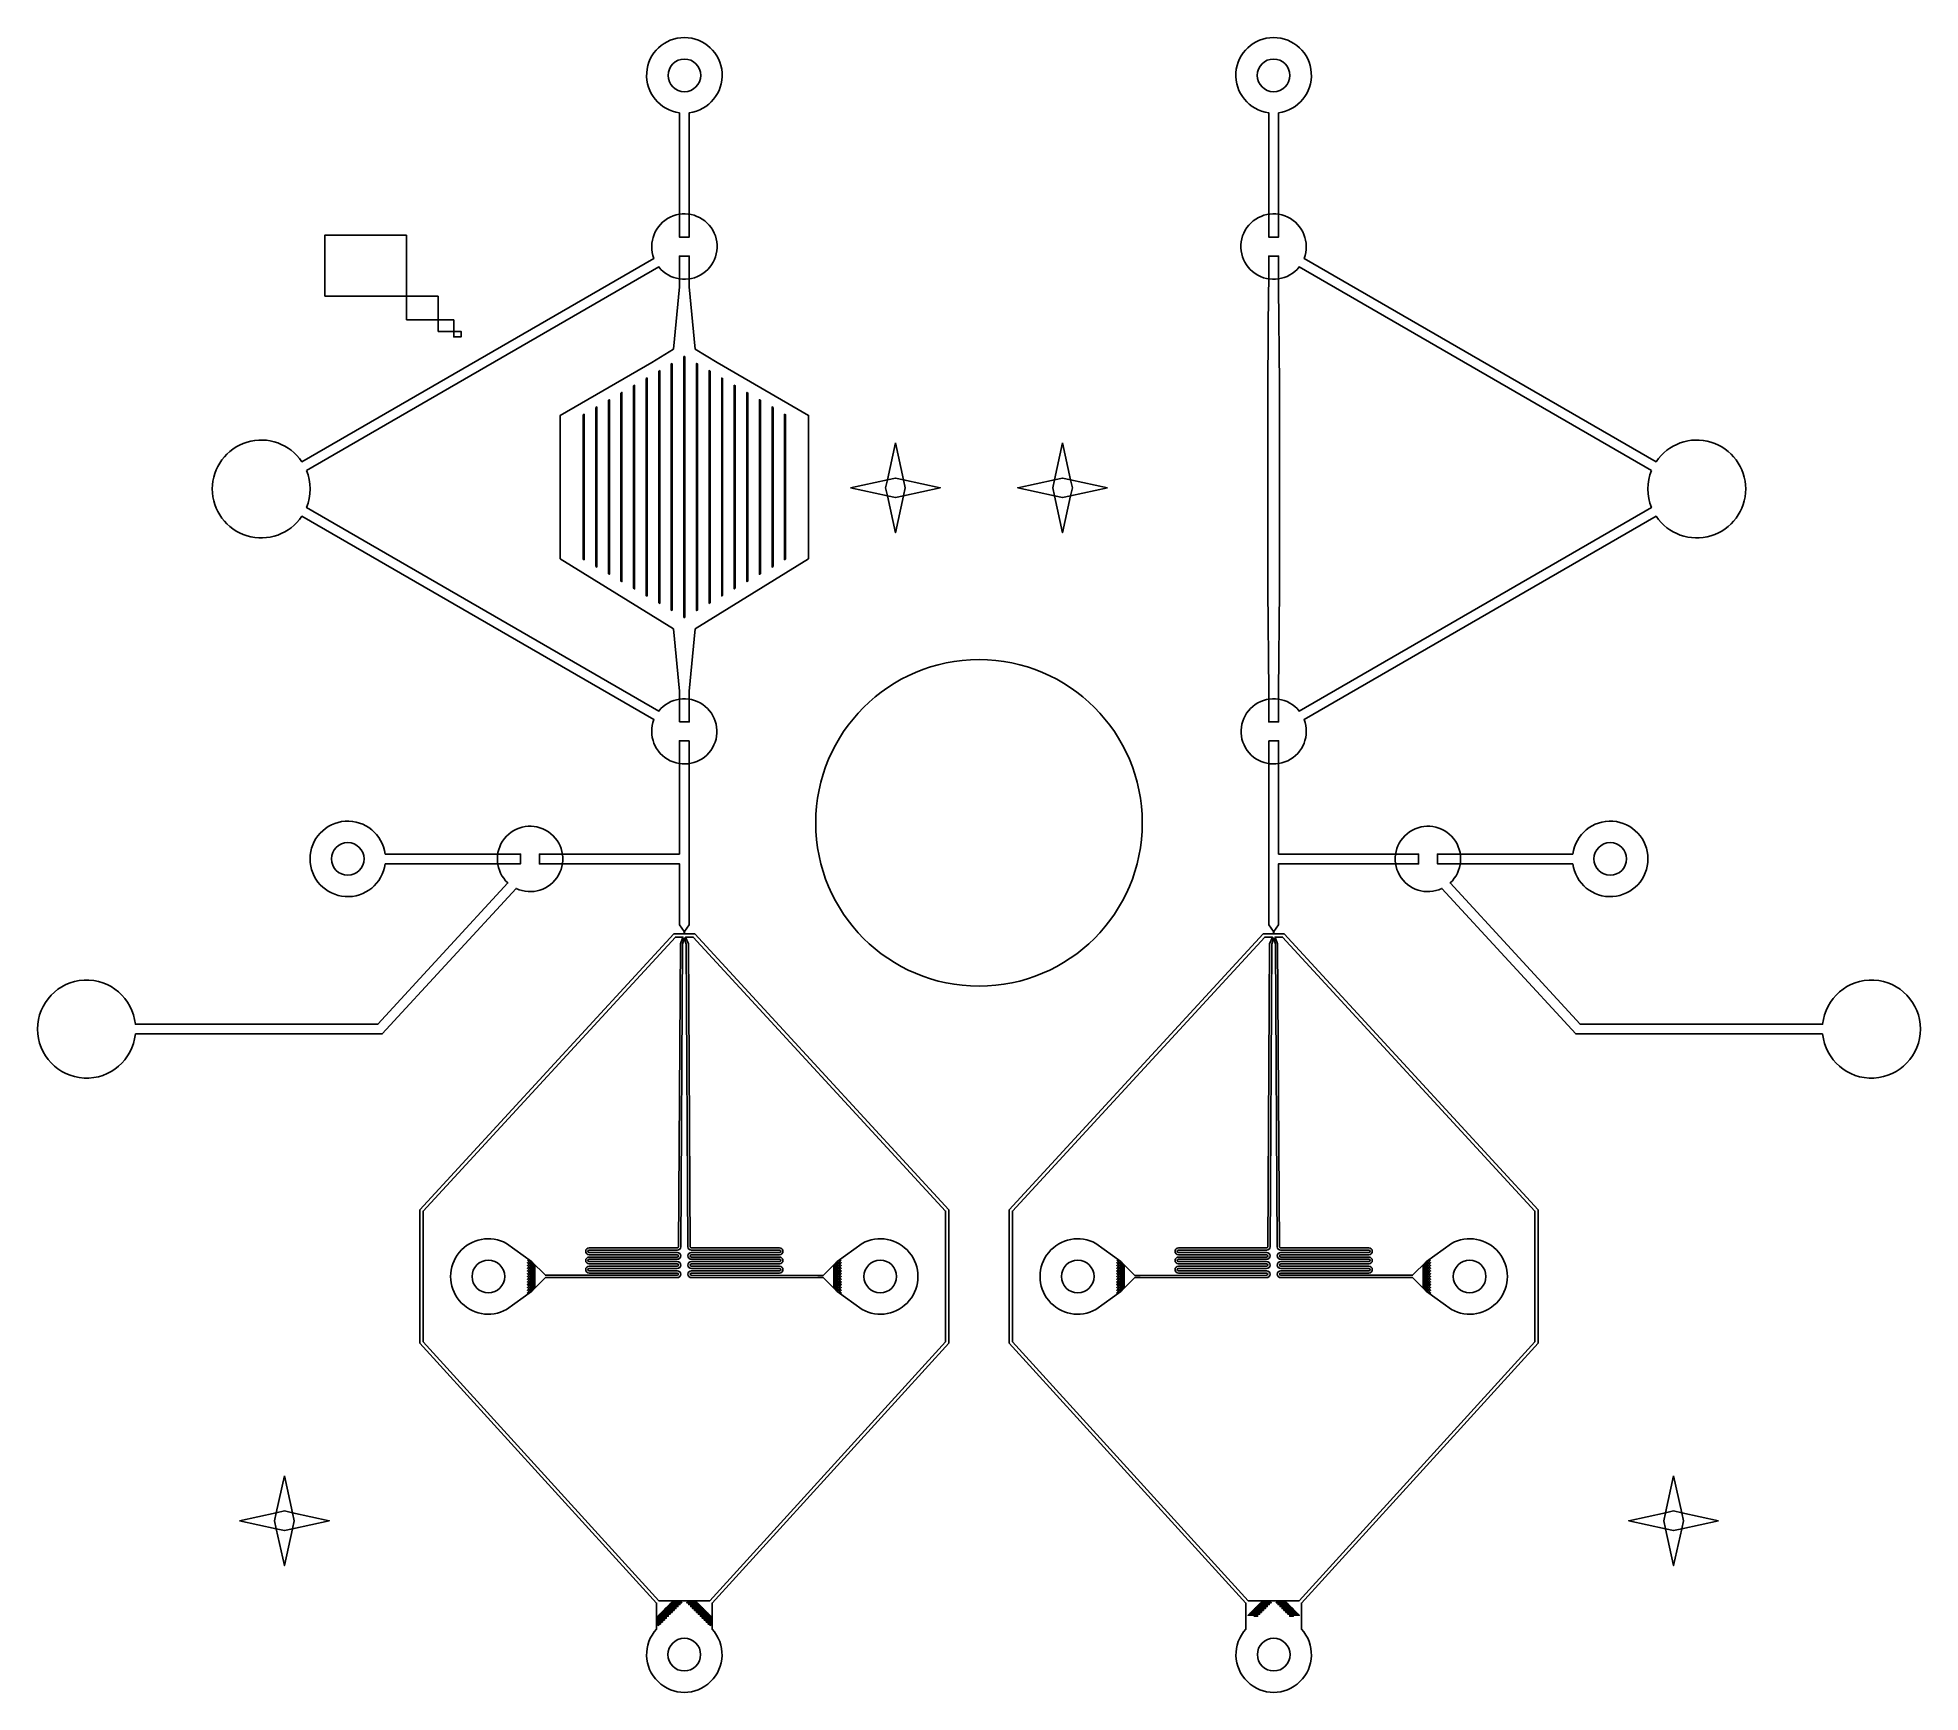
# Model space of a CAD drawing. Header units: inches. Extents: x -28.8 to 28.8, y -21.6 to 29.
import ezdxf

# ---------------------------------------------------------------- set-up
doc = ezdxf.new("R2010")
doc.units = ezdxf.units.IN
doc.header["$MEASUREMENT"] = 0

msp = doc.modelspace()

# ---------------------------------------------------------------- linework, layer by layer
for p, q in [((-9.392, 11.499), (-9.392, 19.072)), ((-9.869, -19.329), (-9.869, -19.37)), ((-8.18, -19.329), (-8.18, -19.37))]:
    msp.add_line(p, q)
for points in [[(-9.172, 26.746), (-9.172, 22.937), (-8.872, 22.937), (-8.872, 26.746, 15.360328)], [(9.172, 26.746), (9.172, 22.937), (8.872, 22.937), (8.872, 26.746, -15.360328)], [(-20.594, 15.793, -0.19699), (-20.594, 14.657), (-9.803, 8.426, -13.266111), (-9.953, 8.167), (-20.735, 14.392, -3.293964), (-20.735, 16.058), (-9.953, 22.284, -13.266111), (-9.803, 22.024)], [(20.594, 15.793, 0.19699), (20.594, 14.657), (9.803, 8.426, 13.266111), (9.953, 8.167), (20.735, 14.392, 3.293964), (20.735, 16.058), (9.953, 22.284, 13.266111), (9.803, 22.024)], [(-8.872, 7.513), (-8.875, 1.883), (-9.022, 1.674), (-9.022, 1.604), (-8.706, 1.604), (-0.925, -6.851), (-0.925, -10.929), (-8.176, -18.891), (-8.176, -19.687, -2.283917), (-9.873, -19.687), (-9.873, -18.891), (-17.125, -10.929), (-17.125, -6.851), (-9.343, 1.604), (-9.027, 1.604), (-9.027, 1.674), (-9.175, 1.883), (-9.174, 3.747), (-13.461, 3.746), (-13.461, 4.047), (-9.174, 4.047), (-9.172, 7.513)], [(8.872, 7.513), (8.875, 1.883), (9.022, 1.674), (9.022, 1.604), (8.706, 1.604), (0.925, -6.851), (0.925, -10.929), (8.176, -18.891), (8.176, -19.687, 2.283917), (9.873, -19.687), (9.873, -18.891), (17.125, -10.929), (17.125, -6.851), (9.343, 1.604), (9.027, 1.604), (9.027, 1.674), (9.175, 1.883), (9.174, 3.747), (13.461, 3.746), (13.461, 4.047), (9.174, 4.047), (9.172, 7.513)], [(-25.835, -1.464), (-18.276, -1.464), (-14.176, 2.991, 13.102582), (-14.428, 3.161), (-18.408, -1.164), (-25.835, -1.164, 19.962142)], [(-18.185, 3.747), (-14.039, 3.747), (-14.039, 4.047), (-18.185, 4.047, 15.344251)], [(25.835, -1.464), (18.276, -1.464), (14.176, 2.991, -13.102582), (14.428, 3.161), (18.408, -1.164), (25.835, -1.164, -19.962142)], [(18.185, 3.747), (14.039, 3.747), (14.039, 4.047), (18.185, 4.047, -15.344251)]]:
    msp.add_lwpolyline(points, format="xyb", close=True)
for points in [[(-17.53, 23), (-17.53, 21.131), (-20.032, 21.131), (-20.032, 23)], [(-9.172, 8.091), (-9.171, 9.038), (-9.355, 10.94), (-12.822, 13.091), (-12.822, 17.48), (-10.022, 19.096), (-9.355, 19.51), (-9.171, 21.412), (-9.172, 22.359), (-8.872, 22.359), (-8.871, 21.413), (-8.687, 19.51), (-8.021, 19.096), (-5.221, 17.48), (-5.221, 13.091), (-8.687, 10.94), (-8.871, 9.037), (-8.872, 8.091)], [(8.87, 21.401), (8.844, 18.431), (8.844, 17.955), (8.844, 12.616), (8.844, 12.14), (8.871, 9.037), (8.872, 8.091), (9.172, 8.091), (9.171, 9.038), (9.2, 12.14), (9.2, 12.616), (9.2, 17.955), (9.2, 18.431), (9.173, 21.399), (9.171, 21.412), (9.172, 22.359), (8.872, 22.359), (8.871, 21.413)], [(-16.561, 21.131), (-16.561, 20.408), (-17.53, 20.408), (-17.53, 21.131)], [(-16.086, 20.408), (-16.086, 20.052), (-16.561, 20.052), (-16.561, 20.408)], [(-16.086, 20.052), (-16.086, 19.882), (-15.858, 19.882), (-15.858, 20.052)], [(-9.036, 11.294), (-9.021, 11.285), (-9.006, 11.294), (-9.006, 19.277), (-9.021, 19.285), (-9.036, 19.277)], [(-8.621, 11.517), (-8.621, 19.054), (-8.651, 19.072), (-8.651, 11.499)], [(-10.193, 18.609), (-10.193, 11.962), (-10.163, 11.945), (-10.163, 18.626)], [(-9.777, 18.849), (-9.807, 18.832), (-9.807, 11.739), (-9.777, 11.722)], [(-8.265, 11.722), (-8.235, 11.739), (-8.235, 18.832), (-8.265, 18.849)], [(-7.85, 11.962), (-7.85, 18.609), (-7.88, 18.626), (-7.88, 11.945)], [(-11.349, 17.941), (-11.349, 12.63), (-11.319, 12.612), (-11.319, 17.959)], [(-10.964, 18.164), (-10.964, 12.407), (-10.934, 12.39), (-10.934, 18.181)], [(-10.578, 18.387), (-10.578, 12.184), (-10.548, 12.167), (-10.548, 18.404)], [(-7.464, 12.184), (-7.464, 18.387), (-7.494, 18.404), (-7.494, 12.167)], [(-7.079, 12.407), (-7.079, 18.164), (-7.109, 18.181), (-7.109, 12.39)], [(-6.693, 12.63), (-6.693, 17.941), (-6.723, 17.959), (-6.723, 12.612)], [(-12.12, 17.496), (-12.12, 13.075), (-12.09, 13.057), (-12.09, 17.514)], [(-11.735, 17.719), (-11.735, 12.852), (-11.705, 12.835), (-11.705, 17.736)], [(-6.308, 12.852), (-6.308, 17.719), (-6.338, 17.736), (-6.338, 12.835)], [(-5.922, 13.075), (-5.922, 17.496), (-5.952, 17.514), (-5.952, 13.057)], [(-2.56, 16.636), (-2.807, 15.508), (-2.56, 15.561), (-2.314, 15.508)], [(2.56, 16.636), (2.807, 15.508), (2.56, 15.561), (2.314, 15.508)], [(-3.935, 15.261), (-2.807, 15.015), (-2.86, 15.261), (-2.807, 15.508)], [(-2.807, 15.015), (-2.56, 14.961), (-2.314, 15.015), (-2.56, 13.886)], [(-2.26, 15.261), (-2.314, 15.015), (-1.185, 15.261), (-2.314, 15.508)], [(2.26, 15.261), (2.314, 15.015), (1.185, 15.261), (2.314, 15.508)], [(2.807, 15.015), (2.56, 14.961), (2.314, 15.015), (2.56, 13.886)], [(3.935, 15.261), (2.807, 15.015), (2.86, 15.261), (2.807, 15.508)], [(-13.83, -8.386), (-13.798, -8.417), (-13.766, -8.386)], [(-13.766, -8.47), (-13.798, -8.438), (-13.83, -8.47), (-13.798, -8.501)], [(-13.798, -8.522), (-13.83, -8.554), (-13.798, -8.585), (-13.766, -8.554)], [(-13.798, -8.606), (-13.83, -8.638), (-13.798, -8.669), (-13.766, -8.638)], [(-13.756, -8.459), (-13.724, -8.428), (-13.756, -8.396), (-13.788, -8.428)], [(-13.724, -8.512), (-13.756, -8.48), (-13.788, -8.512), (-13.756, -8.543)], [(-13.756, -8.627), (-13.724, -8.596), (-13.756, -8.564), (-13.788, -8.596)], [(-13.756, -8.711), (-13.724, -8.68), (-13.756, -8.648), (-13.788, -8.68)], [(-13.746, -8.47), (-13.73, -8.485), (-13.714, -8.47), (-13.73, -8.454)], [(-13.746, -8.554), (-13.73, -8.569), (-13.714, -8.554), (-13.73, -8.538)], [(-13.746, -8.638), (-13.73, -8.653), (-13.714, -8.638), (-13.73, -8.622)], [(-13.725, -8.449), (-13.709, -8.464), (-13.693, -8.449), (-13.709, -8.433)], [(-13.709, -8.475), (-13.725, -8.491), (-13.709, -8.506), (-13.693, -8.491)], [(-13.709, -8.517), (-13.725, -8.533), (-13.709, -8.548), (-13.693, -8.533)], [(-13.709, -8.559), (-13.725, -8.575), (-13.709, -8.59), (-13.693, -8.575)], [(-13.709, -8.601), (-13.725, -8.617), (-13.709, -8.632), (-13.693, -8.617)], [(-13.709, -8.643), (-13.725, -8.659), (-13.709, -8.674), (-13.693, -8.659)], [(-13.688, -8.485), (-13.672, -8.47), (-13.688, -8.454), (-13.704, -8.47)], [(-13.704, -8.512), (-13.688, -8.527), (-13.672, -8.512), (-13.688, -8.496)], [(-13.704, -8.554), (-13.688, -8.569), (-13.672, -8.554), (-13.688, -8.538)], [(-13.704, -8.596), (-13.688, -8.611), (-13.672, -8.596), (-13.688, -8.58)], [(-13.704, -8.638), (-13.688, -8.653), (-13.672, -8.638), (-13.688, -8.622)], [(-13.683, -8.491), (-13.667, -8.506), (-13.651, -8.491), (-13.667, -8.475)], [(-13.667, -8.517), (-13.683, -8.533), (-13.667, -8.548), (-13.651, -8.533)], [(-13.667, -8.559), (-13.683, -8.575), (-13.667, -8.59), (-13.651, -8.575)], [(-13.667, -8.601), (-13.683, -8.617), (-13.667, -8.632), (-13.651, -8.617)], [(-13.667, -8.643), (-13.683, -8.659), (-13.667, -8.674), (-13.651, -8.659)], [(-13.662, -8.512), (-13.654, -8.504), (-13.647, -8.512), (-13.654, -8.519)], [(-13.662, -8.554), (-13.654, -8.546), (-13.647, -8.554), (-13.654, -8.561)], [(-13.662, -8.596), (-13.654, -8.588), (-13.647, -8.596), (-13.654, -8.603)], [(-13.662, -8.638), (-13.654, -8.63), (-13.647, -8.638), (-13.654, -8.645)], [(-13.644, -8.508), (-13.651, -8.501), (-13.644, -8.494), (-13.637, -8.501)], [(-13.637, -8.522), (-13.644, -8.529), (-13.651, -8.522), (-13.644, -8.515)], [(-13.644, -8.55), (-13.651, -8.543), (-13.644, -8.536), (-13.637, -8.543)], [(-13.637, -8.564), (-13.644, -8.571), (-13.651, -8.564), (-13.644, -8.557)], [(-13.644, -8.592), (-13.651, -8.585), (-13.644, -8.578), (-13.637, -8.585)], [(-13.637, -8.606), (-13.644, -8.613), (-13.651, -8.606), (-13.644, -8.599)], [(-13.644, -8.634), (-13.651, -8.627), (-13.644, -8.62), (-13.637, -8.627)], [(-13.637, -8.648), (-13.644, -8.655), (-13.651, -8.648), (-13.644, -8.641)], [(-13.633, -8.504), (-13.626, -8.512), (-13.633, -8.519), (-13.641, -8.512)], [(-13.633, -8.525), (-13.626, -8.533), (-13.633, -8.54), (-13.641, -8.533)], [(-13.633, -8.546), (-13.626, -8.554), (-13.633, -8.561), (-13.641, -8.554)], [(-13.633, -8.567), (-13.626, -8.575), (-13.633, -8.582), (-13.641, -8.575)], [(-13.633, -8.588), (-13.626, -8.596), (-13.633, -8.603), (-13.641, -8.596)], [(-13.633, -8.609), (-13.626, -8.617), (-13.633, -8.624), (-13.641, -8.617)], [(-13.633, -8.63), (-13.626, -8.638), (-13.633, -8.645), (-13.641, -8.638)], [(-13.623, -8.515), (-13.616, -8.522), (-13.623, -8.529), (-13.63, -8.522)], [(-13.623, -8.536), (-13.616, -8.543), (-13.623, -8.55), (-13.63, -8.543)], [(-13.623, -8.557), (-13.616, -8.564), (-13.623, -8.571), (-13.63, -8.564)], [(-13.623, -8.578), (-13.616, -8.585), (-13.623, -8.592), (-13.63, -8.585)], [(-13.623, -8.599), (-13.616, -8.606), (-13.623, -8.613), (-13.63, -8.606)], [(-13.623, -8.62), (-13.616, -8.627), (-13.623, -8.634), (-13.63, -8.627)], [(-13.623, -8.641), (-13.616, -8.648), (-13.623, -8.655), (-13.63, -8.648)], [(-13.612, -8.525), (-13.605, -8.533), (-13.612, -8.54), (-13.62, -8.533)], [(-13.612, -8.546), (-13.605, -8.554), (-13.612, -8.561), (-13.62, -8.554)], [(-13.612, -8.567), (-13.605, -8.575), (-13.612, -8.582), (-13.62, -8.575)], [(-13.612, -8.588), (-13.605, -8.596), (-13.612, -8.603), (-13.62, -8.596)], [(-13.612, -8.609), (-13.605, -8.617), (-13.612, -8.624), (-13.62, -8.617)], [(-13.612, -8.63), (-13.605, -8.638), (-13.612, -8.645), (-13.62, -8.638)], [(-13.609, -8.543), (-13.602, -8.536), (-13.602, -8.55)], [(-13.609, -8.564), (-13.602, -8.557), (-13.602, -8.571)], [(-13.609, -8.585), (-13.602, -8.578), (-13.602, -8.592)], [(-13.609, -8.606), (-13.602, -8.599), (-13.602, -8.613)], [(-13.609, -8.627), (-13.602, -8.62), (-13.602, -8.634)], [(-13.609, -8.648), (-13.602, -8.641), (-13.602, -8.655)], [(-4.438, -8.544), (-4.445, -8.536), (-4.445, -8.551)], [(-4.438, -8.565), (-4.445, -8.557), (-4.445, -8.572)], [(-4.438, -8.586), (-4.445, -8.578), (-4.445, -8.593)], [(-4.438, -8.607), (-4.445, -8.599), (-4.445, -8.614)], [(-4.438, -8.628), (-4.445, -8.62), (-4.445, -8.635)], [(-4.438, -8.649), (-4.445, -8.641), (-4.445, -8.656)], [(-4.435, -8.526), (-4.442, -8.533), (-4.435, -8.541), (-4.428, -8.533)], [(-4.435, -8.547), (-4.442, -8.554), (-4.435, -8.562), (-4.428, -8.554)], [(-4.435, -8.568), (-4.442, -8.575), (-4.435, -8.583), (-4.428, -8.575)], [(-4.435, -8.589), (-4.442, -8.596), (-4.435, -8.604), (-4.428, -8.596)], [(-4.435, -8.61), (-4.442, -8.617), (-4.435, -8.625), (-4.428, -8.617)], [(-4.435, -8.631), (-4.442, -8.638), (-4.435, -8.646), (-4.428, -8.638)], [(-4.424, -8.515), (-4.432, -8.523), (-4.424, -8.53), (-4.417, -8.523)], [(-4.424, -8.536), (-4.432, -8.544), (-4.424, -8.551), (-4.417, -8.544)], [(-4.424, -8.557), (-4.432, -8.565), (-4.424, -8.572), (-4.417, -8.565)], [(-4.424, -8.578), (-4.432, -8.586), (-4.424, -8.593), (-4.417, -8.586)], [(-4.424, -8.599), (-4.432, -8.607), (-4.424, -8.614), (-4.417, -8.607)], [(-4.424, -8.62), (-4.432, -8.628), (-4.424, -8.635), (-4.417, -8.628)], [(-4.424, -8.641), (-4.432, -8.649), (-4.424, -8.656), (-4.417, -8.649)], [(-4.414, -8.505), (-4.421, -8.512), (-4.414, -8.52), (-4.407, -8.512)], [(-4.414, -8.526), (-4.421, -8.533), (-4.414, -8.541), (-4.407, -8.533)], [(-4.414, -8.547), (-4.421, -8.554), (-4.414, -8.562), (-4.407, -8.554)], [(-4.414, -8.568), (-4.421, -8.575), (-4.414, -8.583), (-4.407, -8.575)], [(-4.414, -8.589), (-4.421, -8.596), (-4.414, -8.604), (-4.407, -8.596)], [(-4.414, -8.61), (-4.421, -8.617), (-4.414, -8.625), (-4.407, -8.617)], [(-4.414, -8.631), (-4.421, -8.638), (-4.414, -8.646), (-4.407, -8.638)], [(-4.403, -8.509), (-4.396, -8.502), (-4.403, -8.494), (-4.411, -8.502)], [(-4.411, -8.523), (-4.403, -8.53), (-4.396, -8.523), (-4.403, -8.515)], [(-4.403, -8.551), (-4.396, -8.544), (-4.403, -8.536), (-4.411, -8.544)], [(-4.411, -8.565), (-4.403, -8.572), (-4.396, -8.565), (-4.403, -8.557)], [(-4.403, -8.593), (-4.396, -8.586), (-4.403, -8.578), (-4.411, -8.586)], [(-4.411, -8.607), (-4.403, -8.614), (-4.396, -8.607), (-4.403, -8.599)], [(-4.403, -8.635), (-4.396, -8.628), (-4.403, -8.62), (-4.411, -8.628)], [(-4.411, -8.649), (-4.403, -8.656), (-4.396, -8.649), (-4.403, -8.641)], [(-4.386, -8.512), (-4.393, -8.505), (-4.4, -8.512), (-4.393, -8.52)], [(-4.386, -8.554), (-4.393, -8.547), (-4.4, -8.554), (-4.393, -8.562)], [(-4.386, -8.596), (-4.393, -8.589), (-4.4, -8.596), (-4.393, -8.604)], [(-4.386, -8.638), (-4.393, -8.631), (-4.4, -8.638), (-4.393, -8.646)], [(-4.365, -8.491), (-4.381, -8.507), (-4.396, -8.491), (-4.381, -8.475)], [(-4.381, -8.517), (-4.365, -8.533), (-4.381, -8.549), (-4.396, -8.533)], [(-4.381, -8.559), (-4.365, -8.575), (-4.381, -8.591), (-4.396, -8.575)], [(-4.381, -8.601), (-4.365, -8.617), (-4.381, -8.633), (-4.396, -8.617)], [(-4.381, -8.643), (-4.365, -8.659), (-4.381, -8.675), (-4.396, -8.659)], [(-4.36, -8.486), (-4.375, -8.47), (-4.36, -8.454), (-4.344, -8.47)], [(-4.344, -8.512), (-4.36, -8.528), (-4.375, -8.512), (-4.36, -8.496)], [(-4.344, -8.554), (-4.36, -8.57), (-4.375, -8.554), (-4.36, -8.538)], [(-4.344, -8.596), (-4.36, -8.612), (-4.375, -8.596), (-4.36, -8.58)], [(-4.344, -8.638), (-4.36, -8.654), (-4.375, -8.638), (-4.36, -8.622)], [(-4.323, -8.449), (-4.339, -8.465), (-4.354, -8.449), (-4.339, -8.433)], [(-4.339, -8.475), (-4.323, -8.491), (-4.339, -8.507), (-4.354, -8.491)], [(-4.339, -8.517), (-4.323, -8.533), (-4.339, -8.549), (-4.354, -8.533)], [(-4.339, -8.559), (-4.323, -8.575), (-4.339, -8.591), (-4.354, -8.575)], [(-4.339, -8.601), (-4.323, -8.617), (-4.339, -8.633), (-4.354, -8.617)], [(-4.339, -8.643), (-4.323, -8.659), (-4.339, -8.675), (-4.354, -8.659)], [(-4.302, -8.47), (-4.318, -8.486), (-4.333, -8.47), (-4.318, -8.454)], [(-4.302, -8.554), (-4.318, -8.57), (-4.333, -8.554), (-4.318, -8.538)], [(-4.302, -8.638), (-4.318, -8.654), (-4.333, -8.638), (-4.318, -8.622)], [(-4.291, -8.46), (-4.323, -8.428), (-4.291, -8.396), (-4.26, -8.428)], [(-4.323, -8.512), (-4.291, -8.48), (-4.26, -8.512), (-4.291, -8.544)], [(-4.291, -8.628), (-4.323, -8.596), (-4.291, -8.564), (-4.26, -8.596)], [(-4.218, -8.386), (-4.249, -8.418), (-4.281, -8.386)], [(-4.281, -8.47), (-4.249, -8.438), (-4.218, -8.47), (-4.249, -8.502)], [(-4.249, -8.522), (-4.218, -8.554), (-4.249, -8.586), (-4.281, -8.554)], [(-4.249, -8.606), (-4.218, -8.638), (-4.249, -8.67), (-4.281, -8.638)], [(4.218, -8.386), (4.249, -8.418), (4.281, -8.386)], [(4.281, -8.47), (4.249, -8.438), (4.218, -8.47), (4.249, -8.502)], [(4.249, -8.522), (4.218, -8.554), (4.249, -8.586), (4.281, -8.554)], [(4.249, -8.606), (4.218, -8.638), (4.249, -8.67), (4.281, -8.638)], [(4.291, -8.46), (4.323, -8.428), (4.291, -8.396), (4.26, -8.428)], [(4.323, -8.512), (4.291, -8.48), (4.26, -8.512), (4.291, -8.544)], [(4.291, -8.628), (4.323, -8.596), (4.291, -8.564), (4.26, -8.596)], [(4.302, -8.47), (4.318, -8.486), (4.333, -8.47), (4.318, -8.454)], [(4.302, -8.554), (4.318, -8.57), (4.333, -8.554), (4.318, -8.538)], [(4.302, -8.638), (4.318, -8.654), (4.333, -8.638), (4.318, -8.622)], [(4.323, -8.449), (4.339, -8.465), (4.354, -8.449), (4.339, -8.433)], [(4.339, -8.475), (4.323, -8.491), (4.339, -8.507), (4.354, -8.491)], [(4.339, -8.517), (4.323, -8.533), (4.339, -8.549), (4.354, -8.533)], [(4.339, -8.559), (4.323, -8.575), (4.339, -8.591), (4.354, -8.575)], [(4.339, -8.601), (4.323, -8.617), (4.339, -8.633), (4.354, -8.617)], [(4.339, -8.643), (4.323, -8.659), (4.339, -8.675), (4.354, -8.659)], [(4.36, -8.486), (4.375, -8.47), (4.36, -8.454), (4.344, -8.47)], [(4.344, -8.512), (4.36, -8.528), (4.375, -8.512), (4.36, -8.496)], [(4.344, -8.554), (4.36, -8.57), (4.375, -8.554), (4.36, -8.538)], [(4.344, -8.596), (4.36, -8.612), (4.375, -8.596), (4.36, -8.58)], [(4.344, -8.638), (4.36, -8.654), (4.375, -8.638), (4.36, -8.622)], [(4.365, -8.491), (4.381, -8.507), (4.396, -8.491), (4.381, -8.475)], [(4.381, -8.517), (4.365, -8.533), (4.381, -8.549), (4.396, -8.533)], [(4.381, -8.559), (4.365, -8.575), (4.381, -8.591), (4.396, -8.575)], [(4.381, -8.601), (4.365, -8.617), (4.381, -8.633), (4.396, -8.617)], [(4.381, -8.643), (4.365, -8.659), (4.381, -8.675), (4.396, -8.659)], [(4.386, -8.512), (4.393, -8.505), (4.4, -8.512), (4.393, -8.52)], [(4.386, -8.554), (4.393, -8.547), (4.4, -8.554), (4.393, -8.562)], [(4.386, -8.596), (4.393, -8.589), (4.4, -8.596), (4.393, -8.604)], [(4.386, -8.638), (4.393, -8.631), (4.4, -8.638), (4.393, -8.646)], [(4.403, -8.509), (4.396, -8.502), (4.403, -8.494), (4.411, -8.502)], [(4.411, -8.523), (4.403, -8.53), (4.396, -8.523), (4.403, -8.515)], [(4.403, -8.551), (4.396, -8.544), (4.403, -8.536), (4.411, -8.544)], [(4.411, -8.565), (4.403, -8.572), (4.396, -8.565), (4.403, -8.557)], [(4.403, -8.593), (4.396, -8.586), (4.403, -8.578), (4.411, -8.586)], [(4.411, -8.607), (4.403, -8.614), (4.396, -8.607), (4.403, -8.599)], [(4.403, -8.635), (4.396, -8.628), (4.403, -8.62), (4.411, -8.628)], [(4.411, -8.649), (4.403, -8.656), (4.396, -8.649), (4.403, -8.641)], [(4.414, -8.505), (4.421, -8.512), (4.414, -8.52), (4.407, -8.512)], [(4.414, -8.526), (4.421, -8.533), (4.414, -8.541), (4.407, -8.533)], [(4.414, -8.547), (4.421, -8.554), (4.414, -8.562), (4.407, -8.554)], [(4.414, -8.568), (4.421, -8.575), (4.414, -8.583), (4.407, -8.575)], [(4.414, -8.589), (4.421, -8.596), (4.414, -8.604), (4.407, -8.596)], [(4.414, -8.61), (4.421, -8.617), (4.414, -8.625), (4.407, -8.617)], [(4.414, -8.631), (4.421, -8.638), (4.414, -8.646), (4.407, -8.638)], [(4.424, -8.515), (4.432, -8.523), (4.424, -8.53), (4.417, -8.523)], [(4.424, -8.536), (4.432, -8.544), (4.424, -8.551), (4.417, -8.544)], [(4.424, -8.557), (4.432, -8.565), (4.424, -8.572), (4.417, -8.565)], [(4.424, -8.578), (4.432, -8.586), (4.424, -8.593), (4.417, -8.586)], [(4.424, -8.599), (4.432, -8.607), (4.424, -8.614), (4.417, -8.607)], [(4.424, -8.62), (4.432, -8.628), (4.424, -8.635), (4.417, -8.628)], [(4.424, -8.641), (4.432, -8.649), (4.424, -8.656), (4.417, -8.649)], [(4.435, -8.526), (4.442, -8.533), (4.435, -8.541), (4.428, -8.533)], [(4.435, -8.547), (4.442, -8.554), (4.435, -8.562), (4.428, -8.554)], [(4.435, -8.568), (4.442, -8.575), (4.435, -8.583), (4.428, -8.575)], [(4.435, -8.589), (4.442, -8.596), (4.435, -8.604), (4.428, -8.596)], [(4.435, -8.61), (4.442, -8.617), (4.435, -8.625), (4.428, -8.617)], [(4.435, -8.631), (4.442, -8.638), (4.435, -8.646), (4.428, -8.638)], [(4.438, -8.544), (4.445, -8.536), (4.445, -8.551)], [(4.438, -8.565), (4.445, -8.557), (4.445, -8.572)], [(4.438, -8.586), (4.445, -8.578), (4.445, -8.593)], [(4.438, -8.607), (4.445, -8.599), (4.445, -8.614)], [(4.438, -8.628), (4.445, -8.62), (4.445, -8.635)], [(4.438, -8.649), (4.445, -8.641), (4.445, -8.656)], [(13.609, -8.543), (13.602, -8.536), (13.602, -8.55)], [(13.609, -8.564), (13.602, -8.557), (13.602, -8.571)], [(13.609, -8.585), (13.602, -8.578), (13.602, -8.592)], [(13.609, -8.606), (13.602, -8.599), (13.602, -8.613)], [(13.609, -8.627), (13.602, -8.62), (13.602, -8.634)], [(13.609, -8.648), (13.602, -8.641), (13.602, -8.655)], [(13.612, -8.525), (13.605, -8.533), (13.612, -8.54), (13.62, -8.533)], [(13.612, -8.546), (13.605, -8.554), (13.612, -8.561), (13.62, -8.554)], [(13.612, -8.567), (13.605, -8.575), (13.612, -8.582), (13.62, -8.575)], [(13.612, -8.588), (13.605, -8.596), (13.612, -8.603), (13.62, -8.596)], [(13.612, -8.609), (13.605, -8.617), (13.612, -8.624), (13.62, -8.617)], [(13.612, -8.63), (13.605, -8.638), (13.612, -8.645), (13.62, -8.638)], [(13.623, -8.515), (13.616, -8.522), (13.623, -8.529), (13.63, -8.522)], [(13.623, -8.536), (13.616, -8.543), (13.623, -8.55), (13.63, -8.543)], [(13.623, -8.557), (13.616, -8.564), (13.623, -8.571), (13.63, -8.564)], [(13.623, -8.578), (13.616, -8.585), (13.623, -8.592), (13.63, -8.585)], [(13.623, -8.599), (13.616, -8.606), (13.623, -8.613), (13.63, -8.606)], [(13.623, -8.62), (13.616, -8.627), (13.623, -8.634), (13.63, -8.627)], [(13.623, -8.641), (13.616, -8.648), (13.623, -8.655), (13.63, -8.648)], [(13.633, -8.504), (13.626, -8.512), (13.633, -8.519), (13.641, -8.512)], [(13.633, -8.525), (13.626, -8.533), (13.633, -8.54), (13.641, -8.533)], [(13.633, -8.546), (13.626, -8.554), (13.633, -8.561), (13.641, -8.554)], [(13.633, -8.567), (13.626, -8.575), (13.633, -8.582), (13.641, -8.575)], [(13.633, -8.588), (13.626, -8.596), (13.633, -8.603), (13.641, -8.596)], [(13.633, -8.609), (13.626, -8.617), (13.633, -8.624), (13.641, -8.617)], [(13.633, -8.63), (13.626, -8.638), (13.633, -8.645), (13.641, -8.638)], [(13.644, -8.508), (13.651, -8.501), (13.644, -8.494), (13.637, -8.501)], [(13.637, -8.522), (13.644, -8.529), (13.651, -8.522), (13.644, -8.515)], [(13.644, -8.55), (13.651, -8.543), (13.644, -8.536), (13.637, -8.543)], [(13.637, -8.564), (13.644, -8.571), (13.651, -8.564), (13.644, -8.557)], [(13.644, -8.592), (13.651, -8.585), (13.644, -8.578), (13.637, -8.585)], [(13.637, -8.606), (13.644, -8.613), (13.651, -8.606), (13.644, -8.599)], [(13.644, -8.634), (13.651, -8.627), (13.644, -8.62), (13.637, -8.627)], [(13.637, -8.648), (13.644, -8.655), (13.651, -8.648), (13.644, -8.641)], [(13.662, -8.512), (13.654, -8.504), (13.647, -8.512), (13.654, -8.519)], [(13.662, -8.554), (13.654, -8.546), (13.647, -8.554), (13.654, -8.561)], [(13.662, -8.596), (13.654, -8.588), (13.647, -8.596), (13.654, -8.603)], [(13.662, -8.638), (13.654, -8.63), (13.647, -8.638), (13.654, -8.645)], [(13.683, -8.491), (13.667, -8.506), (13.651, -8.491), (13.667, -8.475)], [(13.667, -8.517), (13.683, -8.533), (13.667, -8.548), (13.651, -8.533)], [(13.667, -8.559), (13.683, -8.575), (13.667, -8.59), (13.651, -8.575)], [(13.667, -8.601), (13.683, -8.617), (13.667, -8.632), (13.651, -8.617)], [(13.667, -8.643), (13.683, -8.659), (13.667, -8.674), (13.651, -8.659)], [(13.688, -8.485), (13.672, -8.47), (13.688, -8.454), (13.704, -8.47)], [(13.704, -8.512), (13.688, -8.527), (13.672, -8.512), (13.688, -8.496)], [(13.704, -8.554), (13.688, -8.569), (13.672, -8.554), (13.688, -8.538)], [(13.704, -8.596), (13.688, -8.611), (13.672, -8.596), (13.688, -8.58)], [(13.704, -8.638), (13.688, -8.653), (13.672, -8.638), (13.688, -8.622)], [(13.725, -8.449), (13.709, -8.464), (13.693, -8.449), (13.709, -8.433)], [(13.709, -8.475), (13.725, -8.491), (13.709, -8.506), (13.693, -8.491)], [(13.709, -8.517), (13.725, -8.533), (13.709, -8.548), (13.693, -8.533)], [(13.709, -8.559), (13.725, -8.575), (13.709, -8.59), (13.693, -8.575)], [(13.709, -8.601), (13.725, -8.617), (13.709, -8.632), (13.693, -8.617)], [(13.709, -8.643), (13.725, -8.659), (13.709, -8.674), (13.693, -8.659)], [(13.746, -8.47), (13.73, -8.485), (13.714, -8.47), (13.73, -8.454)], [(13.746, -8.554), (13.73, -8.569), (13.714, -8.554), (13.73, -8.538)], [(13.746, -8.638), (13.73, -8.653), (13.714, -8.638), (13.73, -8.622)], [(13.756, -8.459), (13.724, -8.428), (13.756, -8.396), (13.788, -8.428)], [(13.724, -8.512), (13.756, -8.48), (13.788, -8.512), (13.756, -8.543)], [(13.756, -8.627), (13.724, -8.596), (13.756, -8.564), (13.788, -8.596)], [(13.756, -8.711), (13.724, -8.68), (13.756, -8.648), (13.788, -8.68)], [(13.83, -8.386), (13.798, -8.417), (13.766, -8.386)], [(13.766, -8.47), (13.798, -8.438), (13.83, -8.47), (13.798, -8.501)], [(13.798, -8.522), (13.83, -8.554), (13.798, -8.585), (13.766, -8.554)], [(13.798, -8.606), (13.83, -8.638), (13.798, -8.669), (13.766, -8.638)], [(-13.766, -8.722), (-13.798, -8.69), (-13.83, -8.722), (-13.798, -8.753)], [(-13.766, -8.806), (-13.798, -8.774), (-13.83, -8.806), (-13.798, -8.837)], [(-13.766, -8.89), (-13.798, -8.858), (-13.83, -8.89), (-13.798, -8.921)], [(-13.798, -8.942), (-13.83, -8.974), (-13.798, -9.005), (-13.766, -8.974)], [(-13.766, -9.058), (-13.798, -9.026), (-13.83, -9.058), (-13.798, -9.089)], [(-13.766, -9.142), (-13.798, -9.11), (-13.83, -9.142), (-13.798, -9.173)], [(-13.766, -9.226), (-13.798, -9.194), (-13.83, -9.226), (-13.798, -9.257)], [(-13.756, -8.795), (-13.724, -8.764), (-13.756, -8.732), (-13.788, -8.764)], [(-13.756, -8.879), (-13.724, -8.848), (-13.756, -8.816), (-13.788, -8.848)], [(-13.756, -8.963), (-13.724, -8.932), (-13.756, -8.9), (-13.788, -8.932)], [(-13.724, -9.016), (-13.756, -8.984), (-13.788, -9.016), (-13.756, -9.047)], [(-13.756, -9.131), (-13.724, -9.1), (-13.756, -9.068), (-13.788, -9.1)], [(-13.756, -9.215), (-13.724, -9.184), (-13.756, -9.152), (-13.788, -9.184)], [(-13.746, -8.722), (-13.73, -8.737), (-13.714, -8.722), (-13.73, -8.706)], [(-13.746, -8.806), (-13.73, -8.822), (-13.714, -8.806), (-13.73, -8.79)], [(-13.746, -8.89), (-13.73, -8.906), (-13.714, -8.89), (-13.73, -8.874)], [(-13.746, -8.974), (-13.73, -8.99), (-13.714, -8.974), (-13.73, -8.958)], [(-13.746, -9.058), (-13.73, -9.074), (-13.714, -9.058), (-13.73, -9.042)], [(-13.746, -9.142), (-13.73, -9.158), (-13.714, -9.142), (-13.73, -9.126)], [(-13.746, -9.226), (-13.73, -9.242), (-13.714, -9.226), (-13.73, -9.21)], [(-13.709, -8.685), (-13.725, -8.701), (-13.709, -8.716), (-13.693, -8.701)], [(-13.709, -8.727), (-13.725, -8.743), (-13.709, -8.758), (-13.693, -8.743)], [(-13.709, -8.769), (-13.725, -8.785), (-13.709, -8.8), (-13.693, -8.785)], [(-13.709, -8.811), (-13.725, -8.827), (-13.709, -8.843), (-13.693, -8.827)], [(-13.709, -8.853), (-13.725, -8.869), (-13.709, -8.885), (-13.693, -8.869)], [(-13.709, -8.895), (-13.725, -8.911), (-13.709, -8.927), (-13.693, -8.911)], [(-13.709, -8.937), (-13.725, -8.953), (-13.709, -8.969), (-13.693, -8.953)], [(-13.709, -8.979), (-13.725, -8.995), (-13.709, -9.011), (-13.693, -8.995)], [(-13.709, -9.021), (-13.725, -9.037), (-13.709, -9.053), (-13.693, -9.037)], [(-13.709, -9.063), (-13.725, -9.079), (-13.709, -9.095), (-13.693, -9.079)], [(-13.709, -9.105), (-13.725, -9.121), (-13.709, -9.137), (-13.693, -9.121)], [(-13.709, -9.147), (-13.725, -9.163), (-13.709, -9.179), (-13.693, -9.163)], [(-13.709, -9.189), (-13.725, -9.205), (-13.709, -9.221), (-13.693, -9.205)], [(-13.704, -8.68), (-13.688, -8.695), (-13.672, -8.68), (-13.688, -8.664)], [(-13.704, -8.722), (-13.688, -8.737), (-13.672, -8.722), (-13.688, -8.706)], [(-13.704, -8.764), (-13.688, -8.779), (-13.672, -8.764), (-13.688, -8.748)], [(-13.704, -8.806), (-13.688, -8.822), (-13.672, -8.806), (-13.688, -8.79)], [(-13.704, -8.848), (-13.688, -8.864), (-13.672, -8.848), (-13.688, -8.832)], [(-13.704, -8.89), (-13.688, -8.906), (-13.672, -8.89), (-13.688, -8.874)], [(-13.704, -8.932), (-13.688, -8.948), (-13.672, -8.932), (-13.688, -8.916)], [(-13.704, -8.974), (-13.688, -8.99), (-13.672, -8.974), (-13.688, -8.958)], [(-13.704, -9.016), (-13.688, -9.032), (-13.672, -9.016), (-13.688, -9)], [(-13.704, -9.058), (-13.688, -9.074), (-13.672, -9.058), (-13.688, -9.042)], [(-13.704, -9.1), (-13.688, -9.116), (-13.672, -9.1), (-13.688, -9.084)], [(-13.704, -9.142), (-13.688, -9.158), (-13.672, -9.142), (-13.688, -9.126)], [(-13.704, -9.184), (-13.688, -9.2), (-13.672, -9.184), (-13.688, -9.168)], [(-13.704, -9.226), (-13.688, -9.242), (-13.672, -9.226), (-13.688, -9.21)], [(-13.667, -8.685), (-13.683, -8.701), (-13.667, -8.716), (-13.651, -8.701)], [(-13.667, -8.727), (-13.683, -8.743), (-13.667, -8.758), (-13.651, -8.743)], [(-13.667, -8.769), (-13.683, -8.785), (-13.667, -8.8), (-13.651, -8.785)], [(-13.667, -8.811), (-13.683, -8.827), (-13.667, -8.843), (-13.651, -8.827)], [(-13.667, -8.853), (-13.683, -8.869), (-13.667, -8.885), (-13.651, -8.869)], [(-13.667, -8.895), (-13.683, -8.911), (-13.667, -8.927), (-13.651, -8.911)], [(-13.667, -8.937), (-13.683, -8.953), (-13.667, -8.969), (-13.651, -8.953)], [(-13.683, -8.995), (-13.667, -9.011), (-13.651, -8.995), (-13.667, -8.979)], [(-13.683, -9.037), (-13.667, -9.053), (-13.651, -9.037), (-13.667, -9.021)], [(-13.667, -9.063), (-13.683, -9.079), (-13.667, -9.095), (-13.651, -9.079)], [(-13.667, -9.105), (-13.683, -9.121), (-13.667, -9.137), (-13.651, -9.121)], [(-13.667, -9.147), (-13.683, -9.163), (-13.667, -9.179), (-13.651, -9.163)], [(-13.667, -9.189), (-13.683, -9.205), (-13.667, -9.221), (-13.651, -9.205)], [(-13.662, -8.68), (-13.654, -8.672), (-13.647, -8.68), (-13.654, -8.687)], [(-13.662, -8.722), (-13.654, -8.714), (-13.647, -8.722), (-13.654, -8.729)], [(-13.662, -8.764), (-13.654, -8.756), (-13.647, -8.764), (-13.654, -8.771)], [(-13.662, -8.806), (-13.654, -8.798), (-13.647, -8.806), (-13.654, -8.813)], [(-13.662, -8.848), (-13.654, -8.84), (-13.647, -8.848), (-13.654, -8.855)], [(-13.662, -8.89), (-13.654, -8.882), (-13.647, -8.89), (-13.654, -8.897)], [(-13.662, -8.932), (-13.654, -8.924), (-13.647, -8.932), (-13.654, -8.939)], [(-13.662, -8.974), (-13.654, -8.966), (-13.647, -8.974), (-13.654, -8.981)], [(-13.662, -9.016), (-13.654, -9.008), (-13.647, -9.016), (-13.654, -9.023)], [(-13.662, -9.058), (-13.654, -9.05), (-13.647, -9.058), (-13.654, -9.065)], [(-13.662, -9.1), (-13.654, -9.092), (-13.647, -9.1), (-13.654, -9.107)], [(-13.662, -9.142), (-13.654, -9.134), (-13.647, -9.142), (-13.654, -9.149)], [(-13.662, -9.184), (-13.654, -9.176), (-13.647, -9.184), (-13.654, -9.191)], [(-13.662, -9.226), (-13.654, -9.218), (-13.647, -9.226), (-13.654, -9.233)], [(-13.644, -8.676), (-13.651, -8.669), (-13.644, -8.662), (-13.637, -8.669)], [(-13.637, -8.69), (-13.644, -8.697), (-13.651, -8.69), (-13.644, -8.683)], [(-13.644, -8.718), (-13.651, -8.711), (-13.644, -8.704), (-13.637, -8.711)], [(-13.637, -8.732), (-13.644, -8.739), (-13.651, -8.732), (-13.644, -8.725)], [(-13.644, -8.76), (-13.651, -8.753), (-13.644, -8.746), (-13.637, -8.753)], [(-13.637, -8.774), (-13.644, -8.781), (-13.651, -8.774), (-13.644, -8.767)], [(-13.644, -8.802), (-13.651, -8.795), (-13.644, -8.788), (-13.637, -8.795)], [(-13.637, -8.816), (-13.644, -8.823), (-13.651, -8.816), (-13.644, -8.809)], [(-13.644, -8.844), (-13.651, -8.837), (-13.644, -8.83), (-13.637, -8.837)], [(-13.637, -8.858), (-13.644, -8.865), (-13.651, -8.858), (-13.644, -8.851)], [(-13.644, -8.886), (-13.651, -8.879), (-13.644, -8.872), (-13.637, -8.879)], [(-13.637, -8.9), (-13.644, -8.907), (-13.651, -8.9), (-13.644, -8.893)], [(-13.644, -8.928), (-13.651, -8.921), (-13.644, -8.914), (-13.637, -8.921)], [(-13.637, -8.942), (-13.644, -8.949), (-13.651, -8.942), (-13.644, -8.935)], [(-13.644, -8.97), (-13.651, -8.963), (-13.644, -8.956), (-13.637, -8.963)], [(-13.637, -8.984), (-13.644, -8.991), (-13.651, -8.984), (-13.644, -8.977)], [(-13.644, -9.012), (-13.651, -9.005), (-13.644, -8.998), (-13.637, -9.005)], [(-13.637, -9.026), (-13.644, -9.033), (-13.651, -9.026), (-13.644, -9.019)], [(-13.644, -9.054), (-13.651, -9.047), (-13.644, -9.04), (-13.637, -9.047)], [(-13.637, -9.068), (-13.644, -9.075), (-13.651, -9.068), (-13.644, -9.061)], [(-13.644, -9.096), (-13.651, -9.089), (-13.644, -9.082), (-13.637, -9.089)], [(-13.637, -9.11), (-13.644, -9.117), (-13.651, -9.11), (-13.644, -9.103)], [(-13.644, -9.138), (-13.651, -9.131), (-13.644, -9.124), (-13.637, -9.131)], [(-13.637, -9.152), (-13.644, -9.159), (-13.651, -9.152), (-13.644, -9.145)], [(-13.644, -9.18), (-13.651, -9.173), (-13.644, -9.166), (-13.637, -9.173)], [(-13.637, -9.194), (-13.644, -9.201), (-13.651, -9.194), (-13.644, -9.187)], [(-13.644, -9.222), (-13.651, -9.215), (-13.644, -9.208), (-13.637, -9.215)], [(-13.633, -8.651), (-13.626, -8.659), (-13.633, -8.666), (-13.641, -8.659)], [(-13.633, -8.672), (-13.626, -8.68), (-13.633, -8.687), (-13.641, -8.68)], [(-13.633, -8.693), (-13.626, -8.701), (-13.633, -8.708), (-13.641, -8.701)], [(-13.633, -8.714), (-13.626, -8.722), (-13.633, -8.729), (-13.641, -8.722)], [(-13.633, -8.735), (-13.626, -8.743), (-13.633, -8.75), (-13.641, -8.743)], [(-13.633, -8.756), (-13.626, -8.764), (-13.633, -8.771), (-13.641, -8.764)], [(-13.633, -8.777), (-13.626, -8.785), (-13.633, -8.792), (-13.641, -8.785)], [(-13.633, -8.798), (-13.626, -8.806), (-13.633, -8.813), (-13.641, -8.806)], [(-13.633, -8.819), (-13.626, -8.827), (-13.633, -8.834), (-13.641, -8.827)], [(-13.633, -8.84), (-13.626, -8.848), (-13.633, -8.855), (-13.641, -8.848)], [(-13.633, -8.861), (-13.626, -8.869), (-13.633, -8.876), (-13.641, -8.869)], [(-13.633, -8.882), (-13.626, -8.89), (-13.633, -8.897), (-13.641, -8.89)], [(-13.633, -8.903), (-13.626, -8.911), (-13.633, -8.918), (-13.641, -8.911)], [(-13.633, -8.924), (-13.626, -8.932), (-13.633, -8.939), (-13.641, -8.932)], [(-13.633, -8.945), (-13.626, -8.953), (-13.633, -8.96), (-13.641, -8.953)], [(-13.633, -8.966), (-13.626, -8.974), (-13.633, -8.981), (-13.641, -8.974)], [(-13.633, -8.987), (-13.626, -8.995), (-13.633, -9.002), (-13.641, -8.995)], [(-13.633, -9.008), (-13.626, -9.016), (-13.633, -9.023), (-13.641, -9.016)], [(-13.633, -9.029), (-13.626, -9.037), (-13.633, -9.044), (-13.641, -9.037)], [(-13.633, -9.05), (-13.626, -9.058), (-13.633, -9.065), (-13.641, -9.058)], [(-13.633, -9.071), (-13.626, -9.079), (-13.633, -9.086), (-13.641, -9.079)], [(-13.633, -9.092), (-13.626, -9.1), (-13.633, -9.107), (-13.641, -9.1)], [(-13.633, -9.113), (-13.626, -9.121), (-13.633, -9.128), (-13.641, -9.121)], [(-13.633, -9.134), (-13.626, -9.142), (-13.633, -9.149), (-13.641, -9.142)], [(-13.633, -9.155), (-13.626, -9.163), (-13.633, -9.17), (-13.641, -9.163)], [(-13.633, -9.176), (-13.626, -9.184), (-13.633, -9.191), (-13.641, -9.184)], [(-13.633, -9.197), (-13.626, -9.205), (-13.633, -9.212), (-13.641, -9.205)], [(-13.633, -9.218), (-13.626, -9.226), (-13.633, -9.233), (-13.641, -9.226)], [(-13.623, -8.662), (-13.616, -8.669), (-13.623, -8.676), (-13.63, -8.669)], [(-13.623, -8.683), (-13.616, -8.69), (-13.623, -8.697), (-13.63, -8.69)], [(-13.623, -8.704), (-13.616, -8.711), (-13.623, -8.718), (-13.63, -8.711)], [(-13.623, -8.725), (-13.616, -8.732), (-13.623, -8.739), (-13.63, -8.732)], [(-13.623, -8.746), (-13.616, -8.753), (-13.623, -8.76), (-13.63, -8.753)], [(-13.623, -8.767), (-13.616, -8.774), (-13.623, -8.781), (-13.63, -8.774)], [(-13.623, -8.788), (-13.616, -8.795), (-13.623, -8.802), (-13.63, -8.795)], [(-13.623, -8.809), (-13.616, -8.816), (-13.623, -8.823), (-13.63, -8.816)], [(-13.623, -8.83), (-13.616, -8.837), (-13.623, -8.844), (-13.63, -8.837)], [(-13.623, -8.851), (-13.616, -8.858), (-13.623, -8.865), (-13.63, -8.858)], [(-13.623, -8.872), (-13.616, -8.879), (-13.623, -8.886), (-13.63, -8.879)], [(-13.623, -8.893), (-13.616, -8.9), (-13.623, -8.907), (-13.63, -8.9)], [(-13.623, -8.914), (-13.616, -8.921), (-13.623, -8.928), (-13.63, -8.921)], [(-13.623, -8.935), (-13.616, -8.942), (-13.623, -8.949), (-13.63, -8.942)], [(-13.623, -8.956), (-13.616, -8.963), (-13.623, -8.97), (-13.63, -8.963)], [(-13.623, -8.977), (-13.616, -8.984), (-13.623, -8.991), (-13.63, -8.984)], [(-13.623, -8.998), (-13.616, -9.005), (-13.623, -9.012), (-13.63, -9.005)], [(-13.623, -9.019), (-13.616, -9.026), (-13.623, -9.033), (-13.63, -9.026)], [(-13.623, -9.04), (-13.616, -9.047), (-13.623, -9.054), (-13.63, -9.047)], [(-13.623, -9.061), (-13.616, -9.068), (-13.623, -9.075), (-13.63, -9.068)], [(-13.623, -9.082), (-13.616, -9.089), (-13.623, -9.096), (-13.63, -9.089)], [(-13.623, -9.103), (-13.616, -9.11), (-13.623, -9.117), (-13.63, -9.11)], [(-13.623, -9.124), (-13.616, -9.131), (-13.623, -9.138), (-13.63, -9.131)], [(-13.623, -9.145), (-13.616, -9.152), (-13.623, -9.159), (-13.63, -9.152)], [(-13.623, -9.166), (-13.616, -9.173), (-13.623, -9.18), (-13.63, -9.173)], [(-13.623, -9.187), (-13.616, -9.194), (-13.623, -9.201), (-13.63, -9.194)], [(-13.623, -9.208), (-13.616, -9.215), (-13.623, -9.222), (-13.63, -9.215)], [(-13.612, -8.651), (-13.605, -8.659), (-13.612, -8.666), (-13.62, -8.659)], [(-13.612, -8.672), (-13.605, -8.68), (-13.612, -8.687), (-13.62, -8.68)], [(-13.612, -8.693), (-13.605, -8.701), (-13.612, -8.708), (-13.62, -8.701)], [(-13.612, -8.714), (-13.605, -8.722), (-13.612, -8.729), (-13.62, -8.722)], [(-13.612, -8.735), (-13.605, -8.743), (-13.612, -8.75), (-13.62, -8.743)], [(-13.612, -8.756), (-13.605, -8.764), (-13.612, -8.771), (-13.62, -8.764)], [(-13.612, -8.777), (-13.605, -8.785), (-13.612, -8.792), (-13.62, -8.785)], [(-13.612, -8.798), (-13.605, -8.806), (-13.612, -8.813), (-13.62, -8.806)], [(-13.612, -8.819), (-13.605, -8.827), (-13.612, -8.834), (-13.62, -8.827)], [(-13.612, -8.84), (-13.605, -8.848), (-13.612, -8.855), (-13.62, -8.848)], [(-13.612, -8.861), (-13.605, -8.869), (-13.612, -8.876), (-13.62, -8.869)], [(-13.612, -8.882), (-13.605, -8.89), (-13.612, -8.897), (-13.62, -8.89)], [(-13.612, -8.903), (-13.605, -8.911), (-13.612, -8.918), (-13.62, -8.911)], [(-13.612, -8.924), (-13.605, -8.932), (-13.612, -8.939), (-13.62, -8.932)], [(-13.612, -8.945), (-13.605, -8.953), (-13.612, -8.96), (-13.62, -8.953)], [(-13.612, -8.966), (-13.605, -8.974), (-13.612, -8.981), (-13.62, -8.974)], [(-13.612, -8.987), (-13.605, -8.995), (-13.612, -9.002), (-13.62, -8.995)], [(-13.612, -9.008), (-13.605, -9.016), (-13.612, -9.023), (-13.62, -9.016)], [(-13.612, -9.029), (-13.605, -9.037), (-13.612, -9.044), (-13.62, -9.037)], [(-13.612, -9.05), (-13.605, -9.058), (-13.612, -9.065), (-13.62, -9.058)], [(-13.612, -9.071), (-13.605, -9.079), (-13.612, -9.086), (-13.62, -9.079)], [(-13.612, -9.092), (-13.605, -9.1), (-13.612, -9.107), (-13.62, -9.1)], [(-13.612, -9.113), (-13.605, -9.121), (-13.612, -9.128), (-13.62, -9.121)], [(-13.612, -9.134), (-13.605, -9.142), (-13.612, -9.149), (-13.62, -9.142)], [(-13.612, -9.155), (-13.605, -9.163), (-13.612, -9.17), (-13.62, -9.163)], [(-13.612, -9.176), (-13.605, -9.184), (-13.612, -9.191), (-13.62, -9.184)], [(-13.612, -9.197), (-13.605, -9.205), (-13.612, -9.212), (-13.62, -9.205)], [(-13.612, -9.218), (-13.605, -9.226), (-13.612, -9.233), (-13.62, -9.226)], [(-13.609, -8.669), (-13.602, -8.662), (-13.602, -8.676)], [(-13.609, -8.69), (-13.602, -8.683), (-13.602, -8.697)], [(-13.609, -8.711), (-13.602, -8.704), (-13.602, -8.718)], [(-13.609, -8.732), (-13.602, -8.725), (-13.602, -8.739)], [(-13.609, -8.753), (-13.602, -8.746), (-13.602, -8.76)], [(-13.609, -8.774), (-13.602, -8.767), (-13.602, -8.781)], [(-13.609, -8.795), (-13.602, -8.788), (-13.602, -8.802)], [(-13.609, -8.816), (-13.602, -8.809), (-13.602, -8.823)], [(-13.609, -8.837), (-13.602, -8.83), (-13.602, -8.844)], [(-13.609, -8.858), (-13.602, -8.851), (-13.602, -8.865)], [(-13.609, -8.879), (-13.602, -8.872), (-13.602, -8.886)], [(-13.609, -8.9), (-13.602, -8.893), (-13.602, -8.907)], [(-13.609, -8.921), (-13.602, -8.914), (-13.602, -8.928)], [(-13.609, -8.942), (-13.602, -8.935), (-13.602, -8.949)], [(-13.609, -8.963), (-13.602, -8.956), (-13.602, -8.97)], [(-13.609, -8.984), (-13.602, -8.977), (-13.602, -8.991)], [(-13.609, -9.005), (-13.602, -8.998), (-13.602, -9.012)], [(-13.609, -9.026), (-13.602, -9.019), (-13.602, -9.033)], [(-13.609, -9.047), (-13.602, -9.04), (-13.602, -9.054)], [(-13.609, -9.068), (-13.602, -9.061), (-13.602, -9.075)], [(-13.609, -9.089), (-13.602, -9.082), (-13.602, -9.096)], [(-13.609, -9.11), (-13.602, -9.103), (-13.602, -9.117)], [(-13.609, -9.131), (-13.602, -9.124), (-13.602, -9.138)], [(-13.609, -9.152), (-13.602, -9.145), (-13.602, -9.159)], [(-13.609, -9.173), (-13.602, -9.166), (-13.602, -9.18)], [(-13.609, -9.194), (-13.602, -9.187), (-13.602, -9.201)], [(-13.609, -9.215), (-13.602, -9.208), (-13.602, -9.222)], [(-4.438, -8.67), (-4.445, -8.662), (-4.445, -8.677)], [(-4.438, -8.691), (-4.445, -8.683), (-4.445, -8.698)], [(-4.438, -8.712), (-4.445, -8.704), (-4.445, -8.719)], [(-4.438, -8.733), (-4.445, -8.725), (-4.445, -8.74)], [(-4.438, -8.754), (-4.445, -8.746), (-4.445, -8.761)], [(-4.438, -8.775), (-4.445, -8.767), (-4.445, -8.782)], [(-4.438, -8.796), (-4.445, -8.788), (-4.445, -8.803)], [(-4.438, -8.817), (-4.445, -8.809), (-4.445, -8.824)], [(-4.438, -8.838), (-4.445, -8.83), (-4.445, -8.845)], [(-4.438, -8.859), (-4.445, -8.851), (-4.445, -8.866)], [(-4.438, -8.88), (-4.445, -8.872), (-4.445, -8.887)], [(-4.438, -8.901), (-4.445, -8.893), (-4.445, -8.908)], [(-4.438, -8.922), (-4.445, -8.914), (-4.445, -8.929)], [(-4.438, -8.943), (-4.445, -8.935), (-4.445, -8.95)], [(-4.438, -8.964), (-4.445, -8.956), (-4.445, -8.971)], [(-4.438, -8.985), (-4.445, -8.977), (-4.445, -8.992)], [(-4.438, -9.006), (-4.445, -8.998), (-4.445, -9.013)], [(-4.438, -9.027), (-4.445, -9.019), (-4.445, -9.034)], [(-4.438, -9.048), (-4.445, -9.04), (-4.445, -9.055)], [(-4.438, -9.069), (-4.445, -9.061), (-4.445, -9.076)], [(-4.438, -9.09), (-4.445, -9.082), (-4.445, -9.097)], [(-4.438, -9.111), (-4.445, -9.103), (-4.445, -9.118)], [(-4.438, -9.132), (-4.445, -9.124), (-4.445, -9.139)], [(-4.438, -9.153), (-4.445, -9.145), (-4.445, -9.16)], [(-4.438, -9.174), (-4.445, -9.166), (-4.445, -9.181)], [(-4.438, -9.195), (-4.445, -9.187), (-4.445, -9.202)], [(-4.438, -9.216), (-4.445, -9.208), (-4.445, -9.223)], [(-4.435, -8.652), (-4.442, -8.659), (-4.435, -8.667), (-4.428, -8.659)], [(-4.435, -8.673), (-4.442, -8.68), (-4.435, -8.688), (-4.428, -8.68)], [(-4.435, -8.694), (-4.442, -8.701), (-4.435, -8.709), (-4.428, -8.701)], [(-4.435, -8.715), (-4.442, -8.722), (-4.435, -8.73), (-4.428, -8.722)], [(-4.435, -8.736), (-4.442, -8.743), (-4.435, -8.751), (-4.428, -8.743)], [(-4.435, -8.757), (-4.442, -8.764), (-4.435, -8.772), (-4.428, -8.764)], [(-4.435, -8.778), (-4.442, -8.785), (-4.435, -8.793), (-4.428, -8.785)], [(-4.435, -8.799), (-4.442, -8.806), (-4.435, -8.814), (-4.428, -8.806)], [(-4.435, -8.82), (-4.442, -8.827), (-4.435, -8.835), (-4.428, -8.827)], [(-4.435, -8.841), (-4.442, -8.848), (-4.435, -8.856), (-4.428, -8.848)], [(-4.435, -8.862), (-4.442, -8.869), (-4.435, -8.877), (-4.428, -8.869)], [(-4.435, -8.883), (-4.442, -8.89), (-4.435, -8.898), (-4.428, -8.89)], [(-4.435, -8.904), (-4.442, -8.911), (-4.435, -8.919), (-4.428, -8.911)], [(-4.435, -8.925), (-4.442, -8.932), (-4.435, -8.94), (-4.428, -8.932)], [(-4.435, -8.946), (-4.442, -8.953), (-4.435, -8.961), (-4.428, -8.953)], [(-4.435, -8.967), (-4.442, -8.974), (-4.435, -8.982), (-4.428, -8.974)], [(-4.435, -8.988), (-4.442, -8.995), (-4.435, -9.003), (-4.428, -8.995)], [(-4.435, -9.009), (-4.442, -9.016), (-4.435, -9.024), (-4.428, -9.016)], [(-4.435, -9.03), (-4.442, -9.037), (-4.435, -9.045), (-4.428, -9.037)], [(-4.435, -9.051), (-4.442, -9.058), (-4.435, -9.066), (-4.428, -9.058)], [(-4.435, -9.072), (-4.442, -9.079), (-4.435, -9.087), (-4.428, -9.079)], [(-4.435, -9.093), (-4.442, -9.1), (-4.435, -9.108), (-4.428, -9.1)], [(-4.435, -9.114), (-4.442, -9.121), (-4.435, -9.129), (-4.428, -9.121)], [(-4.435, -9.135), (-4.442, -9.142), (-4.435, -9.15), (-4.428, -9.142)], [(-4.435, -9.156), (-4.442, -9.163), (-4.435, -9.171), (-4.428, -9.163)], [(-4.435, -9.177), (-4.442, -9.184), (-4.435, -9.192), (-4.428, -9.184)], [(-4.435, -9.198), (-4.442, -9.205), (-4.435, -9.213), (-4.428, -9.205)], [(-4.435, -9.219), (-4.442, -9.226), (-4.435, -9.234), (-4.428, -9.226)], [(-4.424, -8.662), (-4.432, -8.67), (-4.424, -8.677), (-4.417, -8.67)], [(-4.424, -8.683), (-4.432, -8.691), (-4.424, -8.698), (-4.417, -8.691)], [(-4.424, -8.704), (-4.432, -8.712), (-4.424, -8.719), (-4.417, -8.712)], [(-4.424, -8.725), (-4.432, -8.733), (-4.424, -8.74), (-4.417, -8.733)], [(-4.424, -8.746), (-4.432, -8.754), (-4.424, -8.761), (-4.417, -8.754)], [(-4.424, -8.767), (-4.432, -8.775), (-4.424, -8.782), (-4.417, -8.775)], [(-4.424, -8.788), (-4.432, -8.796), (-4.424, -8.803), (-4.417, -8.796)], [(-4.424, -8.809), (-4.432, -8.817), (-4.424, -8.824), (-4.417, -8.817)], [(-4.424, -8.83), (-4.432, -8.838), (-4.424, -8.845), (-4.417, -8.838)], [(-4.424, -8.851), (-4.432, -8.859), (-4.424, -8.866), (-4.417, -8.859)], [(-4.424, -8.872), (-4.432, -8.88), (-4.424, -8.887), (-4.417, -8.88)], [(-4.424, -8.893), (-4.432, -8.901), (-4.424, -8.908), (-4.417, -8.901)], [(-4.424, -8.914), (-4.432, -8.922), (-4.424, -8.929), (-4.417, -8.922)], [(-4.424, -8.935), (-4.432, -8.943), (-4.424, -8.95), (-4.417, -8.943)], [(-4.424, -8.956), (-4.432, -8.964), (-4.424, -8.971), (-4.417, -8.964)], [(-4.424, -8.977), (-4.432, -8.985), (-4.424, -8.992), (-4.417, -8.985)], [(-4.424, -8.998), (-4.432, -9.006), (-4.424, -9.013), (-4.417, -9.006)], [(-4.424, -9.019), (-4.432, -9.027), (-4.424, -9.034), (-4.417, -9.027)], [(-4.424, -9.04), (-4.432, -9.048), (-4.424, -9.055), (-4.417, -9.048)], [(-4.424, -9.061), (-4.432, -9.069), (-4.424, -9.076), (-4.417, -9.069)], [(-4.424, -9.082), (-4.432, -9.09), (-4.424, -9.097), (-4.417, -9.09)], [(-4.424, -9.103), (-4.432, -9.111), (-4.424, -9.118), (-4.417, -9.111)], [(-4.424, -9.124), (-4.432, -9.132), (-4.424, -9.139), (-4.417, -9.132)], [(-4.424, -9.145), (-4.432, -9.153), (-4.424, -9.16), (-4.417, -9.153)], [(-4.424, -9.166), (-4.432, -9.174), (-4.424, -9.181), (-4.417, -9.174)], [(-4.424, -9.187), (-4.432, -9.195), (-4.424, -9.202), (-4.417, -9.195)], [(-4.424, -9.208), (-4.432, -9.216), (-4.424, -9.223), (-4.417, -9.216)], [(-4.414, -8.652), (-4.421, -8.659), (-4.414, -8.667), (-4.407, -8.659)], [(-4.414, -8.673), (-4.421, -8.68), (-4.414, -8.688), (-4.407, -8.68)], [(-4.414, -8.694), (-4.421, -8.701), (-4.414, -8.709), (-4.407, -8.701)], [(-4.414, -8.715), (-4.421, -8.722), (-4.414, -8.73), (-4.407, -8.722)], [(-4.414, -8.736), (-4.421, -8.743), (-4.414, -8.751), (-4.407, -8.743)], [(-4.414, -8.757), (-4.421, -8.764), (-4.414, -8.772), (-4.407, -8.764)], [(-4.414, -8.778), (-4.421, -8.785), (-4.414, -8.793), (-4.407, -8.785)], [(-4.414, -8.799), (-4.421, -8.806), (-4.414, -8.814), (-4.407, -8.806)], [(-4.414, -8.82), (-4.421, -8.827), (-4.414, -8.835), (-4.407, -8.827)], [(-4.414, -8.841), (-4.421, -8.848), (-4.414, -8.856), (-4.407, -8.848)], [(-4.414, -8.862), (-4.421, -8.869), (-4.414, -8.877), (-4.407, -8.869)], [(-4.414, -8.883), (-4.421, -8.89), (-4.414, -8.898), (-4.407, -8.89)], [(-4.414, -8.904), (-4.421, -8.911), (-4.414, -8.919), (-4.407, -8.911)], [(-4.414, -8.925), (-4.421, -8.932), (-4.414, -8.94), (-4.407, -8.932)], [(-4.414, -8.946), (-4.421, -8.953), (-4.414, -8.961), (-4.407, -8.953)], [(-4.414, -8.967), (-4.421, -8.974), (-4.414, -8.982), (-4.407, -8.974)], [(-4.414, -8.988), (-4.421, -8.995), (-4.414, -9.003), (-4.407, -8.995)], [(-4.414, -9.009), (-4.421, -9.016), (-4.414, -9.024), (-4.407, -9.016)], [(-4.414, -9.03), (-4.421, -9.037), (-4.414, -9.045), (-4.407, -9.037)], [(-4.414, -9.051), (-4.421, -9.058), (-4.414, -9.066), (-4.407, -9.058)], [(-4.414, -9.072), (-4.421, -9.079), (-4.414, -9.087), (-4.407, -9.079)], [(-4.414, -9.093), (-4.421, -9.1), (-4.414, -9.108), (-4.407, -9.1)], [(-4.414, -9.114), (-4.421, -9.121), (-4.414, -9.129), (-4.407, -9.121)], [(-4.414, -9.135), (-4.421, -9.142), (-4.414, -9.15), (-4.407, -9.142)], [(-4.414, -9.156), (-4.421, -9.163), (-4.414, -9.171), (-4.407, -9.163)], [(-4.414, -9.177), (-4.421, -9.184), (-4.414, -9.192), (-4.407, -9.184)], [(-4.414, -9.198), (-4.421, -9.205), (-4.414, -9.213), (-4.407, -9.205)], [(-4.414, -9.219), (-4.421, -9.226), (-4.414, -9.234), (-4.407, -9.226)], [(-4.403, -8.677), (-4.396, -8.67), (-4.403, -8.662), (-4.411, -8.67)], [(-4.411, -8.691), (-4.403, -8.698), (-4.396, -8.691), (-4.403, -8.683)], [(-4.403, -8.719), (-4.396, -8.712), (-4.403, -8.704), (-4.411, -8.712)], [(-4.411, -8.733), (-4.403, -8.74), (-4.396, -8.733), (-4.403, -8.725)], [(-4.403, -8.761), (-4.396, -8.754), (-4.403, -8.746), (-4.411, -8.754)], [(-4.411, -8.775), (-4.403, -8.782), (-4.396, -8.775), (-4.403, -8.767)], [(-4.403, -8.803), (-4.396, -8.796), (-4.403, -8.788), (-4.411, -8.796)], [(-4.411, -8.817), (-4.403, -8.824), (-4.396, -8.817), (-4.403, -8.809)], [(-4.403, -8.845), (-4.396, -8.838), (-4.403, -8.83), (-4.411, -8.838)], [(-4.411, -8.859), (-4.403, -8.866), (-4.396, -8.859), (-4.403, -8.851)], [(-4.403, -8.887), (-4.396, -8.88), (-4.403, -8.872), (-4.411, -8.88)], [(-4.411, -8.901), (-4.403, -8.908), (-4.396, -8.901), (-4.403, -8.893)], [(-4.403, -8.929), (-4.396, -8.922), (-4.403, -8.914), (-4.411, -8.922)], [(-4.411, -8.943), (-4.403, -8.95), (-4.396, -8.943), (-4.403, -8.935)], [(-4.403, -8.971), (-4.396, -8.964), (-4.403, -8.956), (-4.411, -8.964)], [(-4.411, -8.985), (-4.403, -8.992), (-4.396, -8.985), (-4.403, -8.977)], [(-4.403, -9.013), (-4.396, -9.006), (-4.403, -8.998), (-4.411, -9.006)], [(-4.411, -9.027), (-4.403, -9.034), (-4.396, -9.027), (-4.403, -9.019)], [(-4.403, -9.055), (-4.396, -9.048), (-4.403, -9.04), (-4.411, -9.048)], [(-4.411, -9.069), (-4.403, -9.076), (-4.396, -9.069), (-4.403, -9.061)], [(-4.403, -9.097), (-4.396, -9.09), (-4.403, -9.082), (-4.411, -9.09)], [(-4.411, -9.111), (-4.403, -9.118), (-4.396, -9.111), (-4.403, -9.103)], [(-4.403, -9.139), (-4.396, -9.132), (-4.403, -9.124), (-4.411, -9.132)], [(-4.411, -9.153), (-4.403, -9.16), (-4.396, -9.153), (-4.403, -9.145)], [(-4.403, -9.181), (-4.396, -9.174), (-4.403, -9.166), (-4.411, -9.174)], [(-4.411, -9.195), (-4.403, -9.202), (-4.396, -9.195), (-4.403, -9.187)], [(-4.403, -9.223), (-4.396, -9.216), (-4.403, -9.208), (-4.411, -9.216)], [(-4.386, -8.68), (-4.393, -8.673), (-4.4, -8.68), (-4.393, -8.688)], [(-4.386, -8.722), (-4.393, -8.715), (-4.4, -8.722), (-4.393, -8.73)], [(-4.386, -8.764), (-4.393, -8.757), (-4.4, -8.764), (-4.393, -8.772)], [(-4.386, -8.806), (-4.393, -8.799), (-4.4, -8.806), (-4.393, -8.814)], [(-4.386, -8.848), (-4.393, -8.841), (-4.4, -8.848), (-4.393, -8.856)], [(-4.386, -8.89), (-4.393, -8.883), (-4.4, -8.89), (-4.393, -8.898)], [(-4.386, -8.932), (-4.393, -8.925), (-4.4, -8.932), (-4.393, -8.94)], [(-4.386, -8.974), (-4.393, -8.967), (-4.4, -8.974), (-4.393, -8.982)], [(-4.386, -9.016), (-4.393, -9.009), (-4.4, -9.016), (-4.393, -9.024)], [(-4.386, -9.058), (-4.393, -9.051), (-4.4, -9.058), (-4.393, -9.066)], [(-4.386, -9.1), (-4.393, -9.093), (-4.4, -9.1), (-4.393, -9.108)], [(-4.386, -9.142), (-4.393, -9.135), (-4.4, -9.142), (-4.393, -9.15)], [(-4.386, -9.184), (-4.393, -9.177), (-4.4, -9.184), (-4.393, -9.192)], [(-4.386, -9.226), (-4.393, -9.219), (-4.4, -9.226), (-4.393, -9.234)], [(-4.381, -8.685), (-4.365, -8.701), (-4.381, -8.717), (-4.396, -8.701)], [(-4.381, -8.727), (-4.365, -8.743), (-4.381, -8.759), (-4.396, -8.743)], [(-4.381, -8.769), (-4.365, -8.785), (-4.381, -8.801), (-4.396, -8.785)], [(-4.381, -8.811), (-4.365, -8.827), (-4.381, -8.843), (-4.396, -8.827)], [(-4.381, -8.853), (-4.365, -8.869), (-4.381, -8.885), (-4.396, -8.869)], [(-4.381, -8.895), (-4.365, -8.911), (-4.381, -8.927), (-4.396, -8.911)], [(-4.381, -8.937), (-4.365, -8.953), (-4.381, -8.969), (-4.396, -8.953)], [(-4.365, -8.995), (-4.381, -9.011), (-4.396, -8.995), (-4.381, -8.979)], [(-4.365, -9.037), (-4.381, -9.053), (-4.396, -9.037), (-4.381, -9.021)], [(-4.381, -9.063), (-4.365, -9.079), (-4.381, -9.095), (-4.396, -9.079)], [(-4.381, -9.105), (-4.365, -9.121), (-4.381, -9.137), (-4.396, -9.121)], [(-4.381, -9.147), (-4.365, -9.163), (-4.381, -9.179), (-4.396, -9.163)], [(-4.381, -9.189), (-4.365, -9.205), (-4.381, -9.221), (-4.396, -9.205)], [(-4.344, -8.68), (-4.36, -8.696), (-4.375, -8.68), (-4.36, -8.664)], [(-4.344, -8.722), (-4.36, -8.738), (-4.375, -8.722), (-4.36, -8.706)], [(-4.344, -8.764), (-4.36, -8.78), (-4.375, -8.764), (-4.36, -8.748)], [(-4.344, -8.806), (-4.36, -8.822), (-4.375, -8.806), (-4.36, -8.79)], [(-4.344, -8.848), (-4.36, -8.864), (-4.375, -8.848), (-4.36, -8.832)], [(-4.344, -8.89), (-4.36, -8.906), (-4.375, -8.89), (-4.36, -8.874)], [(-4.344, -8.932), (-4.36, -8.948), (-4.375, -8.932), (-4.36, -8.916)], [(-4.344, -8.974), (-4.36, -8.99), (-4.375, -8.974), (-4.36, -8.958)], [(-4.344, -9.016), (-4.36, -9.032), (-4.375, -9.016), (-4.36, -9)], [(-4.344, -9.058), (-4.36, -9.074), (-4.375, -9.058), (-4.36, -9.042)], [(-4.344, -9.1), (-4.36, -9.116), (-4.375, -9.1), (-4.36, -9.084)], [(-4.344, -9.142), (-4.36, -9.158), (-4.375, -9.142), (-4.36, -9.126)], [(-4.344, -9.184), (-4.36, -9.2), (-4.375, -9.184), (-4.36, -9.168)], [(-4.344, -9.226), (-4.36, -9.242), (-4.375, -9.226), (-4.36, -9.21)], [(-4.339, -8.685), (-4.323, -8.701), (-4.339, -8.717), (-4.354, -8.701)], [(-4.339, -8.727), (-4.323, -8.743), (-4.339, -8.759), (-4.354, -8.743)], [(-4.339, -8.769), (-4.323, -8.785), (-4.339, -8.801), (-4.354, -8.785)], [(-4.339, -8.811), (-4.323, -8.827), (-4.339, -8.843), (-4.354, -8.827)], [(-4.339, -8.853), (-4.323, -8.869), (-4.339, -8.885), (-4.354, -8.869)], [(-4.339, -8.895), (-4.323, -8.911), (-4.339, -8.927), (-4.354, -8.911)], [(-4.339, -8.937), (-4.323, -8.953), (-4.339, -8.969), (-4.354, -8.953)], [(-4.339, -8.979), (-4.323, -8.995), (-4.339, -9.011), (-4.354, -8.995)], [(-4.339, -9.021), (-4.323, -9.037), (-4.339, -9.053), (-4.354, -9.037)], [(-4.339, -9.063), (-4.323, -9.079), (-4.339, -9.095), (-4.354, -9.079)], [(-4.339, -9.105), (-4.323, -9.121), (-4.339, -9.137), (-4.354, -9.121)], [(-4.339, -9.147), (-4.323, -9.163), (-4.339, -9.179), (-4.354, -9.163)], [(-4.339, -9.189), (-4.323, -9.205), (-4.339, -9.221), (-4.354, -9.205)], [(-4.302, -8.722), (-4.318, -8.738), (-4.333, -8.722), (-4.318, -8.706)], [(-4.302, -8.806), (-4.318, -8.822), (-4.333, -8.806), (-4.318, -8.79)], [(-4.302, -8.89), (-4.318, -8.906), (-4.333, -8.89), (-4.318, -8.874)], [(-4.302, -8.974), (-4.318, -8.99), (-4.333, -8.974), (-4.318, -8.958)], [(-4.302, -9.058), (-4.318, -9.074), (-4.333, -9.058), (-4.318, -9.042)], [(-4.302, -9.142), (-4.318, -9.158), (-4.333, -9.142), (-4.318, -9.126)], [(-4.302, -9.226), (-4.318, -9.242), (-4.333, -9.226), (-4.318, -9.21)], [(-4.291, -8.712), (-4.323, -8.68), (-4.291, -8.648), (-4.26, -8.68)], [(-4.291, -8.796), (-4.323, -8.764), (-4.291, -8.732), (-4.26, -8.764)], [(-4.291, -8.88), (-4.323, -8.848), (-4.291, -8.816), (-4.26, -8.848)], [(-4.291, -8.964), (-4.323, -8.932), (-4.291, -8.9), (-4.26, -8.932)], [(-4.323, -9.016), (-4.291, -8.984), (-4.26, -9.016), (-4.291, -9.048)], [(-4.291, -9.132), (-4.323, -9.1), (-4.291, -9.068), (-4.26, -9.1)], [(-4.291, -9.216), (-4.323, -9.184), (-4.291, -9.152), (-4.26, -9.184)], [(-4.281, -8.722), (-4.249, -8.69), (-4.218, -8.722), (-4.249, -8.754)], [(-4.281, -8.806), (-4.249, -8.774), (-4.218, -8.806), (-4.249, -8.838)], [(-4.281, -8.89), (-4.249, -8.858), (-4.218, -8.89), (-4.249, -8.922)], [(-4.249, -8.942), (-4.218, -8.974), (-4.249, -9.006), (-4.281, -8.974)], [(-4.281, -9.058), (-4.249, -9.026), (-4.218, -9.058), (-4.249, -9.09)], [(-4.281, -9.142), (-4.249, -9.11), (-4.218, -9.142), (-4.249, -9.174)], [(-4.281, -9.226), (-4.249, -9.194), (-4.218, -9.226), (-4.249, -9.258)], [(4.281, -8.722), (4.249, -8.69), (4.218, -8.722), (4.249, -8.754)], [(4.281, -8.806), (4.249, -8.774), (4.218, -8.806), (4.249, -8.838)], [(4.281, -8.89), (4.249, -8.858), (4.218, -8.89), (4.249, -8.922)], [(4.249, -8.942), (4.218, -8.974), (4.249, -9.006), (4.281, -8.974)], [(4.281, -9.058), (4.249, -9.026), (4.218, -9.058), (4.249, -9.09)], [(4.281, -9.142), (4.249, -9.11), (4.218, -9.142), (4.249, -9.174)], [(4.281, -9.226), (4.249, -9.194), (4.218, -9.226), (4.249, -9.258)], [(4.291, -8.712), (4.323, -8.68), (4.291, -8.648), (4.26, -8.68)], [(4.291, -8.796), (4.323, -8.764), (4.291, -8.732), (4.26, -8.764)], [(4.291, -8.88), (4.323, -8.848), (4.291, -8.816), (4.26, -8.848)], [(4.291, -8.964), (4.323, -8.932), (4.291, -8.9), (4.26, -8.932)], [(4.323, -9.016), (4.291, -8.984), (4.26, -9.016), (4.291, -9.048)], [(4.291, -9.132), (4.323, -9.1), (4.291, -9.068), (4.26, -9.1)], [(4.291, -9.216), (4.323, -9.184), (4.291, -9.152), (4.26, -9.184)], [(4.302, -8.722), (4.318, -8.738), (4.333, -8.722), (4.318, -8.706)], [(4.302, -8.806), (4.318, -8.822), (4.333, -8.806), (4.318, -8.79)], [(4.302, -8.89), (4.318, -8.906), (4.333, -8.89), (4.318, -8.874)], [(4.302, -8.974), (4.318, -8.99), (4.333, -8.974), (4.318, -8.958)], [(4.302, -9.058), (4.318, -9.074), (4.333, -9.058), (4.318, -9.042)], [(4.302, -9.142), (4.318, -9.158), (4.333, -9.142), (4.318, -9.126)], [(4.302, -9.226), (4.318, -9.242), (4.333, -9.226), (4.318, -9.21)], [(4.339, -8.685), (4.323, -8.701), (4.339, -8.717), (4.354, -8.701)], [(4.339, -8.727), (4.323, -8.743), (4.339, -8.759), (4.354, -8.743)], [(4.339, -8.769), (4.323, -8.785), (4.339, -8.801), (4.354, -8.785)], [(4.339, -8.811), (4.323, -8.827), (4.339, -8.843), (4.354, -8.827)], [(4.339, -8.853), (4.323, -8.869), (4.339, -8.885), (4.354, -8.869)], [(4.339, -8.895), (4.323, -8.911), (4.339, -8.927), (4.354, -8.911)], [(4.339, -8.937), (4.323, -8.953), (4.339, -8.969), (4.354, -8.953)], [(4.339, -8.979), (4.323, -8.995), (4.339, -9.011), (4.354, -8.995)], [(4.339, -9.021), (4.323, -9.037), (4.339, -9.053), (4.354, -9.037)], [(4.339, -9.063), (4.323, -9.079), (4.339, -9.095), (4.354, -9.079)], [(4.339, -9.105), (4.323, -9.121), (4.339, -9.137), (4.354, -9.121)], [(4.339, -9.147), (4.323, -9.163), (4.339, -9.179), (4.354, -9.163)], [(4.339, -9.189), (4.323, -9.205), (4.339, -9.221), (4.354, -9.205)], [(4.344, -8.68), (4.36, -8.696), (4.375, -8.68), (4.36, -8.664)], [(4.344, -8.722), (4.36, -8.738), (4.375, -8.722), (4.36, -8.706)], [(4.344, -8.764), (4.36, -8.78), (4.375, -8.764), (4.36, -8.748)], [(4.344, -8.806), (4.36, -8.822), (4.375, -8.806), (4.36, -8.79)], [(4.344, -8.848), (4.36, -8.864), (4.375, -8.848), (4.36, -8.832)], [(4.344, -8.89), (4.36, -8.906), (4.375, -8.89), (4.36, -8.874)], [(4.344, -8.932), (4.36, -8.948), (4.375, -8.932), (4.36, -8.916)], [(4.344, -8.974), (4.36, -8.99), (4.375, -8.974), (4.36, -8.958)], [(4.344, -9.016), (4.36, -9.032), (4.375, -9.016), (4.36, -9)], [(4.344, -9.058), (4.36, -9.074), (4.375, -9.058), (4.36, -9.042)], [(4.344, -9.1), (4.36, -9.116), (4.375, -9.1), (4.36, -9.084)], [(4.344, -9.142), (4.36, -9.158), (4.375, -9.142), (4.36, -9.126)], [(4.344, -9.184), (4.36, -9.2), (4.375, -9.184), (4.36, -9.168)], [(4.344, -9.226), (4.36, -9.242), (4.375, -9.226), (4.36, -9.21)], [(4.381, -8.685), (4.365, -8.701), (4.381, -8.717), (4.396, -8.701)], [(4.381, -8.727), (4.365, -8.743), (4.381, -8.759), (4.396, -8.743)], [(4.381, -8.769), (4.365, -8.785), (4.381, -8.801), (4.396, -8.785)], [(4.381, -8.811), (4.365, -8.827), (4.381, -8.843), (4.396, -8.827)], [(4.381, -8.853), (4.365, -8.869), (4.381, -8.885), (4.396, -8.869)], [(4.381, -8.895), (4.365, -8.911), (4.381, -8.927), (4.396, -8.911)], [(4.381, -8.937), (4.365, -8.953), (4.381, -8.969), (4.396, -8.953)], [(4.365, -8.995), (4.381, -9.011), (4.396, -8.995), (4.381, -8.979)], [(4.365, -9.037), (4.381, -9.053), (4.396, -9.037), (4.381, -9.021)], [(4.381, -9.063), (4.365, -9.079), (4.381, -9.095), (4.396, -9.079)], [(4.381, -9.105), (4.365, -9.121), (4.381, -9.137), (4.396, -9.121)], [(4.381, -9.147), (4.365, -9.163), (4.381, -9.179), (4.396, -9.163)], [(4.381, -9.189), (4.365, -9.205), (4.381, -9.221), (4.396, -9.205)], [(4.386, -8.68), (4.393, -8.673), (4.4, -8.68), (4.393, -8.688)], [(4.386, -8.722), (4.393, -8.715), (4.4, -8.722), (4.393, -8.73)], [(4.386, -8.764), (4.393, -8.757), (4.4, -8.764), (4.393, -8.772)], [(4.386, -8.806), (4.393, -8.799), (4.4, -8.806), (4.393, -8.814)], [(4.386, -8.848), (4.393, -8.841), (4.4, -8.848), (4.393, -8.856)], [(4.386, -8.89), (4.393, -8.883), (4.4, -8.89), (4.393, -8.898)], [(4.386, -8.932), (4.393, -8.925), (4.4, -8.932), (4.393, -8.94)], [(4.386, -8.974), (4.393, -8.967), (4.4, -8.974), (4.393, -8.982)], [(4.386, -9.016), (4.393, -9.009), (4.4, -9.016), (4.393, -9.024)], [(4.386, -9.058), (4.393, -9.051), (4.4, -9.058), (4.393, -9.066)], [(4.386, -9.1), (4.393, -9.093), (4.4, -9.1), (4.393, -9.108)], [(4.386, -9.142), (4.393, -9.135), (4.4, -9.142), (4.393, -9.15)], [(4.386, -9.184), (4.393, -9.177), (4.4, -9.184), (4.393, -9.192)], [(4.386, -9.226), (4.393, -9.219), (4.4, -9.226), (4.393, -9.234)], [(4.403, -8.677), (4.396, -8.67), (4.403, -8.662), (4.411, -8.67)], [(4.411, -8.691), (4.403, -8.698), (4.396, -8.691), (4.403, -8.683)], [(4.403, -8.719), (4.396, -8.712), (4.403, -8.704), (4.411, -8.712)], [(4.411, -8.733), (4.403, -8.74), (4.396, -8.733), (4.403, -8.725)], [(4.403, -8.761), (4.396, -8.754), (4.403, -8.746), (4.411, -8.754)], [(4.411, -8.775), (4.403, -8.782), (4.396, -8.775), (4.403, -8.767)], [(4.403, -8.803), (4.396, -8.796), (4.403, -8.788), (4.411, -8.796)], [(4.411, -8.817), (4.403, -8.824), (4.396, -8.817), (4.403, -8.809)], [(4.403, -8.845), (4.396, -8.838), (4.403, -8.83), (4.411, -8.838)], [(4.411, -8.859), (4.403, -8.866), (4.396, -8.859), (4.403, -8.851)], [(4.403, -8.887), (4.396, -8.88), (4.403, -8.872), (4.411, -8.88)], [(4.411, -8.901), (4.403, -8.908), (4.396, -8.901), (4.403, -8.893)], [(4.403, -8.929), (4.396, -8.922), (4.403, -8.914), (4.411, -8.922)], [(4.411, -8.943), (4.403, -8.95), (4.396, -8.943), (4.403, -8.935)], [(4.403, -8.971), (4.396, -8.964), (4.403, -8.956), (4.411, -8.964)], [(4.411, -8.985), (4.403, -8.992), (4.396, -8.985), (4.403, -8.977)], [(4.403, -9.013), (4.396, -9.006), (4.403, -8.998), (4.411, -9.006)], [(4.411, -9.027), (4.403, -9.034), (4.396, -9.027), (4.403, -9.019)], [(4.403, -9.055), (4.396, -9.048), (4.403, -9.04), (4.411, -9.048)], [(4.411, -9.069), (4.403, -9.076), (4.396, -9.069), (4.403, -9.061)], [(4.403, -9.097), (4.396, -9.09), (4.403, -9.082), (4.411, -9.09)], [(4.411, -9.111), (4.403, -9.118), (4.396, -9.111), (4.403, -9.103)], [(4.403, -9.139), (4.396, -9.132), (4.403, -9.124), (4.411, -9.132)], [(4.411, -9.153), (4.403, -9.16), (4.396, -9.153), (4.403, -9.145)], [(4.403, -9.181), (4.396, -9.174), (4.403, -9.166), (4.411, -9.174)], [(4.411, -9.195), (4.403, -9.202), (4.396, -9.195), (4.403, -9.187)], [(4.403, -9.223), (4.396, -9.216), (4.403, -9.208), (4.411, -9.216)], [(4.414, -8.652), (4.421, -8.659), (4.414, -8.667), (4.407, -8.659)], [(4.414, -8.673), (4.421, -8.68), (4.414, -8.688), (4.407, -8.68)], [(4.414, -8.694), (4.421, -8.701), (4.414, -8.709), (4.407, -8.701)], [(4.414, -8.715), (4.421, -8.722), (4.414, -8.73), (4.407, -8.722)], [(4.414, -8.736), (4.421, -8.743), (4.414, -8.751), (4.407, -8.743)], [(4.414, -8.757), (4.421, -8.764), (4.414, -8.772), (4.407, -8.764)], [(4.414, -8.778), (4.421, -8.785), (4.414, -8.793), (4.407, -8.785)], [(4.414, -8.799), (4.421, -8.806), (4.414, -8.814), (4.407, -8.806)], [(4.414, -8.82), (4.421, -8.827), (4.414, -8.835), (4.407, -8.827)], [(4.414, -8.841), (4.421, -8.848), (4.414, -8.856), (4.407, -8.848)], [(4.414, -8.862), (4.421, -8.869), (4.414, -8.877), (4.407, -8.869)], [(4.414, -8.883), (4.421, -8.89), (4.414, -8.898), (4.407, -8.89)], [(4.414, -8.904), (4.421, -8.911), (4.414, -8.919), (4.407, -8.911)], [(4.414, -8.925), (4.421, -8.932), (4.414, -8.94), (4.407, -8.932)], [(4.414, -8.946), (4.421, -8.953), (4.414, -8.961), (4.407, -8.953)], [(4.414, -8.967), (4.421, -8.974), (4.414, -8.982), (4.407, -8.974)], [(4.414, -8.988), (4.421, -8.995), (4.414, -9.003), (4.407, -8.995)], [(4.414, -9.009), (4.421, -9.016), (4.414, -9.024), (4.407, -9.016)], [(4.414, -9.03), (4.421, -9.037), (4.414, -9.045), (4.407, -9.037)], [(4.414, -9.051), (4.421, -9.058), (4.414, -9.066), (4.407, -9.058)], [(4.414, -9.072), (4.421, -9.079), (4.414, -9.087), (4.407, -9.079)], [(4.414, -9.093), (4.421, -9.1), (4.414, -9.108), (4.407, -9.1)], [(4.414, -9.114), (4.421, -9.121), (4.414, -9.129), (4.407, -9.121)], [(4.414, -9.135), (4.421, -9.142), (4.414, -9.15), (4.407, -9.142)], [(4.414, -9.156), (4.421, -9.163), (4.414, -9.171), (4.407, -9.163)], [(4.414, -9.177), (4.421, -9.184), (4.414, -9.192), (4.407, -9.184)], [(4.414, -9.198), (4.421, -9.205), (4.414, -9.213), (4.407, -9.205)], [(4.414, -9.219), (4.421, -9.226), (4.414, -9.234), (4.407, -9.226)], [(4.424, -8.662), (4.432, -8.67), (4.424, -8.677), (4.417, -8.67)], [(4.424, -8.683), (4.432, -8.691), (4.424, -8.698), (4.417, -8.691)], [(4.424, -8.704), (4.432, -8.712), (4.424, -8.719), (4.417, -8.712)], [(4.424, -8.725), (4.432, -8.733), (4.424, -8.74), (4.417, -8.733)], [(4.424, -8.746), (4.432, -8.754), (4.424, -8.761), (4.417, -8.754)], [(4.424, -8.767), (4.432, -8.775), (4.424, -8.782), (4.417, -8.775)], [(4.424, -8.788), (4.432, -8.796), (4.424, -8.803), (4.417, -8.796)], [(4.424, -8.809), (4.432, -8.817), (4.424, -8.824), (4.417, -8.817)], [(4.424, -8.83), (4.432, -8.838), (4.424, -8.845), (4.417, -8.838)], [(4.424, -8.851), (4.432, -8.859), (4.424, -8.866), (4.417, -8.859)], [(4.424, -8.872), (4.432, -8.88), (4.424, -8.887), (4.417, -8.88)], [(4.424, -8.893), (4.432, -8.901), (4.424, -8.908), (4.417, -8.901)], [(4.424, -8.914), (4.432, -8.922), (4.424, -8.929), (4.417, -8.922)], [(4.424, -8.935), (4.432, -8.943), (4.424, -8.95), (4.417, -8.943)], [(4.424, -8.956), (4.432, -8.964), (4.424, -8.971), (4.417, -8.964)], [(4.424, -8.977), (4.432, -8.985), (4.424, -8.992), (4.417, -8.985)], [(4.424, -8.998), (4.432, -9.006), (4.424, -9.013), (4.417, -9.006)], [(4.424, -9.019), (4.432, -9.027), (4.424, -9.034), (4.417, -9.027)], [(4.424, -9.04), (4.432, -9.048), (4.424, -9.055), (4.417, -9.048)], [(4.424, -9.061), (4.432, -9.069), (4.424, -9.076), (4.417, -9.069)], [(4.424, -9.082), (4.432, -9.09), (4.424, -9.097), (4.417, -9.09)], [(4.424, -9.103), (4.432, -9.111), (4.424, -9.118), (4.417, -9.111)], [(4.424, -9.124), (4.432, -9.132), (4.424, -9.139), (4.417, -9.132)], [(4.424, -9.145), (4.432, -9.153), (4.424, -9.16), (4.417, -9.153)], [(4.424, -9.166), (4.432, -9.174), (4.424, -9.181), (4.417, -9.174)], [(4.424, -9.187), (4.432, -9.195), (4.424, -9.202), (4.417, -9.195)], [(4.424, -9.208), (4.432, -9.216), (4.424, -9.223), (4.417, -9.216)], [(4.435, -8.652), (4.442, -8.659), (4.435, -8.667), (4.428, -8.659)], [(4.435, -8.673), (4.442, -8.68), (4.435, -8.688), (4.428, -8.68)], [(4.435, -8.694), (4.442, -8.701), (4.435, -8.709), (4.428, -8.701)], [(4.435, -8.715), (4.442, -8.722), (4.435, -8.73), (4.428, -8.722)], [(4.435, -8.736), (4.442, -8.743), (4.435, -8.751), (4.428, -8.743)], [(4.435, -8.757), (4.442, -8.764), (4.435, -8.772), (4.428, -8.764)], [(4.435, -8.778), (4.442, -8.785), (4.435, -8.793), (4.428, -8.785)], [(4.435, -8.799), (4.442, -8.806), (4.435, -8.814), (4.428, -8.806)], [(4.435, -8.82), (4.442, -8.827), (4.435, -8.835), (4.428, -8.827)], [(4.435, -8.841), (4.442, -8.848), (4.435, -8.856), (4.428, -8.848)], [(4.435, -8.862), (4.442, -8.869), (4.435, -8.877), (4.428, -8.869)], [(4.435, -8.883), (4.442, -8.89), (4.435, -8.898), (4.428, -8.89)], [(4.435, -8.904), (4.442, -8.911), (4.435, -8.919), (4.428, -8.911)], [(4.435, -8.925), (4.442, -8.932), (4.435, -8.94), (4.428, -8.932)], [(4.435, -8.946), (4.442, -8.953), (4.435, -8.961), (4.428, -8.953)], [(4.435, -8.967), (4.442, -8.974), (4.435, -8.982), (4.428, -8.974)], [(4.435, -8.988), (4.442, -8.995), (4.435, -9.003), (4.428, -8.995)], [(4.435, -9.009), (4.442, -9.016), (4.435, -9.024), (4.428, -9.016)], [(4.435, -9.03), (4.442, -9.037), (4.435, -9.045), (4.428, -9.037)], [(4.435, -9.051), (4.442, -9.058), (4.435, -9.066), (4.428, -9.058)], [(4.435, -9.072), (4.442, -9.079), (4.435, -9.087), (4.428, -9.079)], [(4.435, -9.093), (4.442, -9.1), (4.435, -9.108), (4.428, -9.1)], [(4.435, -9.114), (4.442, -9.121), (4.435, -9.129), (4.428, -9.121)], [(4.435, -9.135), (4.442, -9.142), (4.435, -9.15), (4.428, -9.142)], [(4.435, -9.156), (4.442, -9.163), (4.435, -9.171), (4.428, -9.163)], [(4.435, -9.177), (4.442, -9.184), (4.435, -9.192), (4.428, -9.184)], [(4.435, -9.198), (4.442, -9.205), (4.435, -9.213), (4.428, -9.205)], [(4.435, -9.219), (4.442, -9.226), (4.435, -9.234), (4.428, -9.226)], [(4.438, -8.67), (4.445, -8.662), (4.445, -8.677)], [(4.438, -8.691), (4.445, -8.683), (4.445, -8.698)], [(4.438, -8.712), (4.445, -8.704), (4.445, -8.719)], [(4.438, -8.733), (4.445, -8.725), (4.445, -8.74)], [(4.438, -8.754), (4.445, -8.746), (4.445, -8.761)], [(4.438, -8.775), (4.445, -8.767), (4.445, -8.782)], [(4.438, -8.796), (4.445, -8.788), (4.445, -8.803)], [(4.438, -8.817), (4.445, -8.809), (4.445, -8.824)], [(4.438, -8.838), (4.445, -8.83), (4.445, -8.845)], [(4.438, -8.859), (4.445, -8.851), (4.445, -8.866)], [(4.438, -8.88), (4.445, -8.872), (4.445, -8.887)], [(4.438, -8.901), (4.445, -8.893), (4.445, -8.908)], [(4.438, -8.922), (4.445, -8.914), (4.445, -8.929)], [(4.438, -8.943), (4.445, -8.935), (4.445, -8.95)], [(4.438, -8.964), (4.445, -8.956), (4.445, -8.971)], [(4.438, -8.985), (4.445, -8.977), (4.445, -8.992)], [(4.438, -9.006), (4.445, -8.998), (4.445, -9.013)], [(4.438, -9.027), (4.445, -9.019), (4.445, -9.034)], [(4.438, -9.048), (4.445, -9.04), (4.445, -9.055)], [(4.438, -9.069), (4.445, -9.061), (4.445, -9.076)], [(4.438, -9.09), (4.445, -9.082), (4.445, -9.097)], [(4.438, -9.111), (4.445, -9.103), (4.445, -9.118)], [(4.438, -9.132), (4.445, -9.124), (4.445, -9.139)], [(4.438, -9.153), (4.445, -9.145), (4.445, -9.16)], [(4.438, -9.174), (4.445, -9.166), (4.445, -9.181)], [(4.438, -9.195), (4.445, -9.187), (4.445, -9.202)], [(4.438, -9.216), (4.445, -9.208), (4.445, -9.223)], [(13.609, -8.669), (13.602, -8.662), (13.602, -8.676)], [(13.609, -8.69), (13.602, -8.683), (13.602, -8.697)], [(13.609, -8.711), (13.602, -8.704), (13.602, -8.718)], [(13.609, -8.732), (13.602, -8.725), (13.602, -8.739)], [(13.609, -8.753), (13.602, -8.746), (13.602, -8.76)], [(13.609, -8.774), (13.602, -8.767), (13.602, -8.781)], [(13.609, -8.795), (13.602, -8.788), (13.602, -8.802)], [(13.609, -8.816), (13.602, -8.809), (13.602, -8.823)], [(13.609, -8.837), (13.602, -8.83), (13.602, -8.844)], [(13.609, -8.858), (13.602, -8.851), (13.602, -8.865)], [(13.609, -8.879), (13.602, -8.872), (13.602, -8.886)], [(13.609, -8.9), (13.602, -8.893), (13.602, -8.907)], [(13.609, -8.921), (13.602, -8.914), (13.602, -8.928)], [(13.609, -8.942), (13.602, -8.935), (13.602, -8.949)], [(13.609, -8.963), (13.602, -8.956), (13.602, -8.97)], [(13.609, -8.984), (13.602, -8.977), (13.602, -8.991)], [(13.609, -9.005), (13.602, -8.998), (13.602, -9.012)], [(13.609, -9.026), (13.602, -9.019), (13.602, -9.033)], [(13.609, -9.047), (13.602, -9.04), (13.602, -9.054)], [(13.609, -9.068), (13.602, -9.061), (13.602, -9.075)], [(13.609, -9.089), (13.602, -9.082), (13.602, -9.096)], [(13.609, -9.11), (13.602, -9.103), (13.602, -9.117)], [(13.609, -9.131), (13.602, -9.124), (13.602, -9.138)], [(13.609, -9.152), (13.602, -9.145), (13.602, -9.159)], [(13.609, -9.173), (13.602, -9.166), (13.602, -9.18)], [(13.609, -9.194), (13.602, -9.187), (13.602, -9.201)], [(13.609, -9.215), (13.602, -9.208), (13.602, -9.222)], [(13.612, -8.651), (13.605, -8.659), (13.612, -8.666), (13.62, -8.659)], [(13.612, -8.672), (13.605, -8.68), (13.612, -8.687), (13.62, -8.68)], [(13.612, -8.693), (13.605, -8.701), (13.612, -8.708), (13.62, -8.701)], [(13.612, -8.714), (13.605, -8.722), (13.612, -8.729), (13.62, -8.722)], [(13.612, -8.735), (13.605, -8.743), (13.612, -8.75), (13.62, -8.743)], [(13.612, -8.756), (13.605, -8.764), (13.612, -8.771), (13.62, -8.764)], [(13.612, -8.777), (13.605, -8.785), (13.612, -8.792), (13.62, -8.785)], [(13.612, -8.798), (13.605, -8.806), (13.612, -8.813), (13.62, -8.806)], [(13.612, -8.819), (13.605, -8.827), (13.612, -8.834), (13.62, -8.827)], [(13.612, -8.84), (13.605, -8.848), (13.612, -8.855), (13.62, -8.848)], [(13.612, -8.861), (13.605, -8.869), (13.612, -8.876), (13.62, -8.869)], [(13.612, -8.882), (13.605, -8.89), (13.612, -8.897), (13.62, -8.89)], [(13.612, -8.903), (13.605, -8.911), (13.612, -8.918), (13.62, -8.911)], [(13.612, -8.924), (13.605, -8.932), (13.612, -8.939), (13.62, -8.932)], [(13.612, -8.945), (13.605, -8.953), (13.612, -8.96), (13.62, -8.953)], [(13.612, -8.966), (13.605, -8.974), (13.612, -8.981), (13.62, -8.974)], [(13.612, -8.987), (13.605, -8.995), (13.612, -9.002), (13.62, -8.995)], [(13.612, -9.008), (13.605, -9.016), (13.612, -9.023), (13.62, -9.016)], [(13.612, -9.029), (13.605, -9.037), (13.612, -9.044), (13.62, -9.037)], [(13.612, -9.05), (13.605, -9.058), (13.612, -9.065), (13.62, -9.058)], [(13.612, -9.071), (13.605, -9.079), (13.612, -9.086), (13.62, -9.079)], [(13.612, -9.092), (13.605, -9.1), (13.612, -9.107), (13.62, -9.1)], [(13.612, -9.113), (13.605, -9.121), (13.612, -9.128), (13.62, -9.121)], [(13.612, -9.134), (13.605, -9.142), (13.612, -9.149), (13.62, -9.142)], [(13.612, -9.155), (13.605, -9.163), (13.612, -9.17), (13.62, -9.163)], [(13.612, -9.176), (13.605, -9.184), (13.612, -9.191), (13.62, -9.184)], [(13.612, -9.197), (13.605, -9.205), (13.612, -9.212), (13.62, -9.205)], [(13.612, -9.218), (13.605, -9.226), (13.612, -9.233), (13.62, -9.226)], [(13.623, -8.662), (13.616, -8.669), (13.623, -8.676), (13.63, -8.669)], [(13.623, -8.683), (13.616, -8.69), (13.623, -8.697), (13.63, -8.69)], [(13.623, -8.704), (13.616, -8.711), (13.623, -8.718), (13.63, -8.711)], [(13.623, -8.725), (13.616, -8.732), (13.623, -8.739), (13.63, -8.732)], [(13.623, -8.746), (13.616, -8.753), (13.623, -8.76), (13.63, -8.753)], [(13.623, -8.767), (13.616, -8.774), (13.623, -8.781), (13.63, -8.774)], [(13.623, -8.788), (13.616, -8.795), (13.623, -8.802), (13.63, -8.795)], [(13.623, -8.809), (13.616, -8.816), (13.623, -8.823), (13.63, -8.816)], [(13.623, -8.83), (13.616, -8.837), (13.623, -8.844), (13.63, -8.837)], [(13.623, -8.851), (13.616, -8.858), (13.623, -8.865), (13.63, -8.858)], [(13.623, -8.872), (13.616, -8.879), (13.623, -8.886), (13.63, -8.879)], [(13.623, -8.893), (13.616, -8.9), (13.623, -8.907), (13.63, -8.9)], [(13.623, -8.914), (13.616, -8.921), (13.623, -8.928), (13.63, -8.921)], [(13.623, -8.935), (13.616, -8.942), (13.623, -8.949), (13.63, -8.942)], [(13.623, -8.956), (13.616, -8.963), (13.623, -8.97), (13.63, -8.963)], [(13.623, -8.977), (13.616, -8.984), (13.623, -8.991), (13.63, -8.984)], [(13.623, -8.998), (13.616, -9.005), (13.623, -9.012), (13.63, -9.005)], [(13.623, -9.019), (13.616, -9.026), (13.623, -9.033), (13.63, -9.026)], [(13.623, -9.04), (13.616, -9.047), (13.623, -9.054), (13.63, -9.047)], [(13.623, -9.061), (13.616, -9.068), (13.623, -9.075), (13.63, -9.068)], [(13.623, -9.082), (13.616, -9.089), (13.623, -9.096), (13.63, -9.089)], [(13.623, -9.103), (13.616, -9.11), (13.623, -9.117), (13.63, -9.11)], [(13.623, -9.124), (13.616, -9.131), (13.623, -9.138), (13.63, -9.131)], [(13.623, -9.145), (13.616, -9.152), (13.623, -9.159), (13.63, -9.152)], [(13.623, -9.166), (13.616, -9.173), (13.623, -9.18), (13.63, -9.173)], [(13.623, -9.187), (13.616, -9.194), (13.623, -9.201), (13.63, -9.194)], [(13.623, -9.208), (13.616, -9.215), (13.623, -9.222), (13.63, -9.215)], [(13.633, -8.651), (13.626, -8.659), (13.633, -8.666), (13.641, -8.659)], [(13.633, -8.672), (13.626, -8.68), (13.633, -8.687), (13.641, -8.68)], [(13.633, -8.693), (13.626, -8.701), (13.633, -8.708), (13.641, -8.701)], [(13.633, -8.714), (13.626, -8.722), (13.633, -8.729), (13.641, -8.722)], [(13.633, -8.735), (13.626, -8.743), (13.633, -8.75), (13.641, -8.743)], [(13.633, -8.756), (13.626, -8.764), (13.633, -8.771), (13.641, -8.764)], [(13.633, -8.777), (13.626, -8.785), (13.633, -8.792), (13.641, -8.785)], [(13.633, -8.798), (13.626, -8.806), (13.633, -8.813), (13.641, -8.806)], [(13.633, -8.819), (13.626, -8.827), (13.633, -8.834), (13.641, -8.827)], [(13.633, -8.84), (13.626, -8.848), (13.633, -8.855), (13.641, -8.848)], [(13.633, -8.861), (13.626, -8.869), (13.633, -8.876), (13.641, -8.869)], [(13.633, -8.882), (13.626, -8.89), (13.633, -8.897), (13.641, -8.89)], [(13.633, -8.903), (13.626, -8.911), (13.633, -8.918), (13.641, -8.911)], [(13.633, -8.924), (13.626, -8.932), (13.633, -8.939), (13.641, -8.932)], [(13.633, -8.945), (13.626, -8.953), (13.633, -8.96), (13.641, -8.953)], [(13.633, -8.966), (13.626, -8.974), (13.633, -8.981), (13.641, -8.974)], [(13.633, -8.987), (13.626, -8.995), (13.633, -9.002), (13.641, -8.995)], [(13.633, -9.008), (13.626, -9.016), (13.633, -9.023), (13.641, -9.016)], [(13.633, -9.029), (13.626, -9.037), (13.633, -9.044), (13.641, -9.037)], [(13.633, -9.05), (13.626, -9.058), (13.633, -9.065), (13.641, -9.058)], [(13.633, -9.071), (13.626, -9.079), (13.633, -9.086), (13.641, -9.079)], [(13.633, -9.092), (13.626, -9.1), (13.633, -9.107), (13.641, -9.1)], [(13.633, -9.113), (13.626, -9.121), (13.633, -9.128), (13.641, -9.121)], [(13.633, -9.134), (13.626, -9.142), (13.633, -9.149), (13.641, -9.142)], [(13.633, -9.155), (13.626, -9.163), (13.633, -9.17), (13.641, -9.163)], [(13.633, -9.176), (13.626, -9.184), (13.633, -9.191), (13.641, -9.184)], [(13.633, -9.197), (13.626, -9.205), (13.633, -9.212), (13.641, -9.205)], [(13.633, -9.218), (13.626, -9.226), (13.633, -9.233), (13.641, -9.226)], [(13.644, -8.676), (13.651, -8.669), (13.644, -8.662), (13.637, -8.669)], [(13.637, -8.69), (13.644, -8.697), (13.651, -8.69), (13.644, -8.683)], [(13.644, -8.718), (13.651, -8.711), (13.644, -8.704), (13.637, -8.711)], [(13.637, -8.732), (13.644, -8.739), (13.651, -8.732), (13.644, -8.725)], [(13.644, -8.76), (13.651, -8.753), (13.644, -8.746), (13.637, -8.753)], [(13.637, -8.774), (13.644, -8.781), (13.651, -8.774), (13.644, -8.767)], [(13.644, -8.802), (13.651, -8.795), (13.644, -8.788), (13.637, -8.795)], [(13.637, -8.816), (13.644, -8.823), (13.651, -8.816), (13.644, -8.809)], [(13.644, -8.844), (13.651, -8.837), (13.644, -8.83), (13.637, -8.837)], [(13.637, -8.858), (13.644, -8.865), (13.651, -8.858), (13.644, -8.851)], [(13.644, -8.886), (13.651, -8.879), (13.644, -8.872), (13.637, -8.879)], [(13.637, -8.9), (13.644, -8.907), (13.651, -8.9), (13.644, -8.893)], [(13.644, -8.928), (13.651, -8.921), (13.644, -8.914), (13.637, -8.921)], [(13.637, -8.942), (13.644, -8.949), (13.651, -8.942), (13.644, -8.935)], [(13.644, -8.97), (13.651, -8.963), (13.644, -8.956), (13.637, -8.963)], [(13.637, -8.984), (13.644, -8.991), (13.651, -8.984), (13.644, -8.977)], [(13.644, -9.012), (13.651, -9.005), (13.644, -8.998), (13.637, -9.005)], [(13.637, -9.026), (13.644, -9.033), (13.651, -9.026), (13.644, -9.019)], [(13.644, -9.054), (13.651, -9.047), (13.644, -9.04), (13.637, -9.047)], [(13.637, -9.068), (13.644, -9.075), (13.651, -9.068), (13.644, -9.061)], [(13.644, -9.096), (13.651, -9.089), (13.644, -9.082), (13.637, -9.089)], [(13.637, -9.11), (13.644, -9.117), (13.651, -9.11), (13.644, -9.103)], [(13.644, -9.138), (13.651, -9.131), (13.644, -9.124), (13.637, -9.131)], [(13.637, -9.152), (13.644, -9.159), (13.651, -9.152), (13.644, -9.145)], [(13.644, -9.18), (13.651, -9.173), (13.644, -9.166), (13.637, -9.173)], [(13.637, -9.194), (13.644, -9.201), (13.651, -9.194), (13.644, -9.187)], [(13.644, -9.222), (13.651, -9.215), (13.644, -9.208), (13.637, -9.215)], [(13.662, -8.68), (13.654, -8.672), (13.647, -8.68), (13.654, -8.687)], [(13.662, -8.722), (13.654, -8.714), (13.647, -8.722), (13.654, -8.729)], [(13.662, -8.764), (13.654, -8.756), (13.647, -8.764), (13.654, -8.771)], [(13.662, -8.806), (13.654, -8.798), (13.647, -8.806), (13.654, -8.813)], [(13.662, -8.848), (13.654, -8.84), (13.647, -8.848), (13.654, -8.855)], [(13.662, -8.89), (13.654, -8.882), (13.647, -8.89), (13.654, -8.897)], [(13.662, -8.932), (13.654, -8.924), (13.647, -8.932), (13.654, -8.939)], [(13.662, -8.974), (13.654, -8.966), (13.647, -8.974), (13.654, -8.981)], [(13.662, -9.016), (13.654, -9.008), (13.647, -9.016), (13.654, -9.023)], [(13.662, -9.058), (13.654, -9.05), (13.647, -9.058), (13.654, -9.065)], [(13.662, -9.1), (13.654, -9.092), (13.647, -9.1), (13.654, -9.107)], [(13.662, -9.142), (13.654, -9.134), (13.647, -9.142), (13.654, -9.149)], [(13.662, -9.184), (13.654, -9.176), (13.647, -9.184), (13.654, -9.191)], [(13.662, -9.226), (13.654, -9.218), (13.647, -9.226), (13.654, -9.233)], [(13.667, -8.685), (13.683, -8.701), (13.667, -8.716), (13.651, -8.701)], [(13.667, -8.727), (13.683, -8.743), (13.667, -8.758), (13.651, -8.743)], [(13.667, -8.769), (13.683, -8.785), (13.667, -8.8), (13.651, -8.785)], [(13.667, -8.811), (13.683, -8.827), (13.667, -8.843), (13.651, -8.827)], [(13.667, -8.853), (13.683, -8.869), (13.667, -8.885), (13.651, -8.869)], [(13.667, -8.895), (13.683, -8.911), (13.667, -8.927), (13.651, -8.911)], [(13.667, -8.937), (13.683, -8.953), (13.667, -8.969), (13.651, -8.953)], [(13.683, -8.995), (13.667, -9.011), (13.651, -8.995), (13.667, -8.979)], [(13.683, -9.037), (13.667, -9.053), (13.651, -9.037), (13.667, -9.021)], [(13.667, -9.063), (13.683, -9.079), (13.667, -9.095), (13.651, -9.079)], [(13.667, -9.105), (13.683, -9.121), (13.667, -9.137), (13.651, -9.121)], [(13.667, -9.147), (13.683, -9.163), (13.667, -9.179), (13.651, -9.163)], [(13.667, -9.189), (13.683, -9.205), (13.667, -9.221), (13.651, -9.205)], [(13.704, -8.68), (13.688, -8.695), (13.672, -8.68), (13.688, -8.664)], [(13.704, -8.722), (13.688, -8.737), (13.672, -8.722), (13.688, -8.706)], [(13.704, -8.764), (13.688, -8.779), (13.672, -8.764), (13.688, -8.748)], [(13.704, -8.806), (13.688, -8.822), (13.672, -8.806), (13.688, -8.79)], [(13.704, -8.848), (13.688, -8.864), (13.672, -8.848), (13.688, -8.832)], [(13.704, -8.89), (13.688, -8.906), (13.672, -8.89), (13.688, -8.874)], [(13.704, -8.932), (13.688, -8.948), (13.672, -8.932), (13.688, -8.916)], [(13.704, -8.974), (13.688, -8.99), (13.672, -8.974), (13.688, -8.958)], [(13.704, -9.016), (13.688, -9.032), (13.672, -9.016), (13.688, -9)], [(13.704, -9.058), (13.688, -9.074), (13.672, -9.058), (13.688, -9.042)], [(13.704, -9.1), (13.688, -9.116), (13.672, -9.1), (13.688, -9.084)], [(13.704, -9.142), (13.688, -9.158), (13.672, -9.142), (13.688, -9.126)], [(13.704, -9.184), (13.688, -9.2), (13.672, -9.184), (13.688, -9.168)], [(13.704, -9.226), (13.688, -9.242), (13.672, -9.226), (13.688, -9.21)], [(13.709, -8.685), (13.725, -8.701), (13.709, -8.716), (13.693, -8.701)], [(13.709, -8.727), (13.725, -8.743), (13.709, -8.758), (13.693, -8.743)], [(13.709, -8.769), (13.725, -8.785), (13.709, -8.8), (13.693, -8.785)], [(13.709, -8.811), (13.725, -8.827), (13.709, -8.843), (13.693, -8.827)], [(13.709, -8.853), (13.725, -8.869), (13.709, -8.885), (13.693, -8.869)], [(13.709, -8.895), (13.725, -8.911), (13.709, -8.927), (13.693, -8.911)], [(13.709, -8.937), (13.725, -8.953), (13.709, -8.969), (13.693, -8.953)], [(13.709, -8.979), (13.725, -8.995), (13.709, -9.011), (13.693, -8.995)], [(13.709, -9.021), (13.725, -9.037), (13.709, -9.053), (13.693, -9.037)], [(13.709, -9.063), (13.725, -9.079), (13.709, -9.095), (13.693, -9.079)], [(13.709, -9.105), (13.725, -9.121), (13.709, -9.137), (13.693, -9.121)], [(13.709, -9.147), (13.725, -9.163), (13.709, -9.179), (13.693, -9.163)], [(13.709, -9.189), (13.725, -9.205), (13.709, -9.221), (13.693, -9.205)], [(13.746, -8.722), (13.73, -8.737), (13.714, -8.722), (13.73, -8.706)], [(13.746, -8.806), (13.73, -8.822), (13.714, -8.806), (13.73, -8.79)], [(13.746, -8.89), (13.73, -8.906), (13.714, -8.89), (13.73, -8.874)], [(13.746, -8.974), (13.73, -8.99), (13.714, -8.974), (13.73, -8.958)], [(13.746, -9.058), (13.73, -9.074), (13.714, -9.058), (13.73, -9.042)], [(13.746, -9.142), (13.73, -9.158), (13.714, -9.142), (13.73, -9.126)], [(13.746, -9.226), (13.73, -9.242), (13.714, -9.226), (13.73, -9.21)], [(13.756, -8.795), (13.724, -8.764), (13.756, -8.732), (13.788, -8.764)], [(13.756, -8.879), (13.724, -8.848), (13.756, -8.816), (13.788, -8.848)], [(13.756, -8.963), (13.724, -8.932), (13.756, -8.9), (13.788, -8.932)], [(13.724, -9.016), (13.756, -8.984), (13.788, -9.016), (13.756, -9.047)], [(13.756, -9.131), (13.724, -9.1), (13.756, -9.068), (13.788, -9.1)], [(13.756, -9.215), (13.724, -9.184), (13.756, -9.152), (13.788, -9.184)], [(13.766, -8.722), (13.798, -8.69), (13.83, -8.722), (13.798, -8.753)], [(13.766, -8.806), (13.798, -8.774), (13.83, -8.806), (13.798, -8.837)], [(13.766, -8.89), (13.798, -8.858), (13.83, -8.89), (13.798, -8.921)], [(13.798, -8.942), (13.83, -8.974), (13.798, -9.005), (13.766, -8.974)], [(13.766, -9.058), (13.798, -9.026), (13.83, -9.058), (13.798, -9.089)], [(13.766, -9.142), (13.798, -9.11), (13.83, -9.142), (13.798, -9.173)], [(13.766, -9.226), (13.798, -9.194), (13.83, -9.226), (13.798, -9.257)], [(-13.798, -9.278), (-13.83, -9.31), (-13.798, -9.341), (-13.766, -9.31)], [(-13.798, -9.362), (-13.83, -9.394), (-13.766, -9.394)], [(-13.756, -9.299), (-13.724, -9.268), (-13.756, -9.236), (-13.788, -9.268)], [(-13.724, -9.352), (-13.756, -9.32), (-13.788, -9.352), (-13.756, -9.383)], [(-13.746, -9.31), (-13.73, -9.326), (-13.714, -9.31), (-13.73, -9.294)], [(-13.709, -9.231), (-13.725, -9.247), (-13.709, -9.263), (-13.693, -9.247)], [(-13.709, -9.273), (-13.725, -9.289), (-13.709, -9.305), (-13.693, -9.289)], [(-13.709, -9.315), (-13.725, -9.331), (-13.709, -9.347), (-13.693, -9.331)], [(-13.704, -9.268), (-13.688, -9.284), (-13.672, -9.268), (-13.688, -9.252)], [(-13.704, -9.31), (-13.688, -9.326), (-13.672, -9.31), (-13.688, -9.294)], [(-13.667, -9.231), (-13.683, -9.247), (-13.667, -9.263), (-13.651, -9.247)], [(-13.667, -9.273), (-13.683, -9.289), (-13.667, -9.305), (-13.651, -9.289)], [(-13.662, -9.268), (-13.654, -9.26), (-13.647, -9.268), (-13.654, -9.275)], [(-13.637, -9.236), (-13.644, -9.243), (-13.651, -9.236), (-13.644, -9.229)], [(-13.644, -9.264), (-13.651, -9.257), (-13.644, -9.25), (-13.637, -9.257)], [(-13.637, -9.278), (-13.644, -9.285), (-13.651, -9.278), (-13.644, -9.271)], [(-13.633, -9.239), (-13.626, -9.247), (-13.633, -9.254), (-13.641, -9.247)], [(-13.633, -9.26), (-13.626, -9.268), (-13.633, -9.275), (-13.641, -9.268)], [(-13.623, -9.229), (-13.616, -9.236), (-13.623, -9.243), (-13.63, -9.236)], [(-13.623, -9.25), (-13.616, -9.257), (-13.623, -9.264), (-13.63, -9.257)], [(-13.612, -9.239), (-13.605, -9.247), (-13.612, -9.254), (-13.62, -9.247)], [(-13.609, -9.236), (-13.602, -9.229), (-13.602, -9.243)], [(-4.438, -9.237), (-4.445, -9.229), (-4.445, -9.244)], [(-4.435, -9.24), (-4.442, -9.247), (-4.435, -9.255), (-4.428, -9.247)], [(-4.424, -9.229), (-4.432, -9.237), (-4.424, -9.244), (-4.417, -9.237)], [(-4.424, -9.25), (-4.432, -9.258), (-4.424, -9.265), (-4.417, -9.258)], [(-4.414, -9.24), (-4.421, -9.247), (-4.414, -9.255), (-4.407, -9.247)], [(-4.414, -9.261), (-4.421, -9.268), (-4.414, -9.276), (-4.407, -9.268)], [(-4.411, -9.237), (-4.403, -9.244), (-4.396, -9.237), (-4.403, -9.229)], [(-4.403, -9.265), (-4.396, -9.258), (-4.403, -9.25), (-4.411, -9.258)], [(-4.411, -9.279), (-4.403, -9.286), (-4.396, -9.279), (-4.403, -9.271)], [(-4.386, -9.268), (-4.393, -9.261), (-4.4, -9.268), (-4.393, -9.276)], [(-4.381, -9.231), (-4.365, -9.247), (-4.381, -9.263), (-4.396, -9.247)], [(-4.381, -9.273), (-4.365, -9.289), (-4.381, -9.305), (-4.396, -9.289)], [(-4.344, -9.268), (-4.36, -9.284), (-4.375, -9.268), (-4.36, -9.252)], [(-4.344, -9.31), (-4.36, -9.326), (-4.375, -9.31), (-4.36, -9.294)], [(-4.339, -9.231), (-4.323, -9.247), (-4.339, -9.263), (-4.354, -9.247)], [(-4.339, -9.273), (-4.323, -9.289), (-4.339, -9.305), (-4.354, -9.289)], [(-4.339, -9.315), (-4.323, -9.331), (-4.339, -9.347), (-4.354, -9.331)], [(-4.302, -9.31), (-4.318, -9.326), (-4.333, -9.31), (-4.318, -9.294)], [(-4.291, -9.3), (-4.323, -9.268), (-4.291, -9.236), (-4.26, -9.268)], [(-4.323, -9.352), (-4.291, -9.321), (-4.26, -9.352), (-4.291, -9.384)], [(-4.249, -9.278), (-4.218, -9.31), (-4.249, -9.342), (-4.281, -9.31)], [(-4.249, -9.363), (-4.218, -9.394), (-4.281, -9.394)], [(4.249, -9.278), (4.218, -9.31), (4.249, -9.342), (4.281, -9.31)], [(4.249, -9.363), (4.218, -9.394), (4.281, -9.394)], [(4.291, -9.3), (4.323, -9.268), (4.291, -9.236), (4.26, -9.268)], [(4.323, -9.352), (4.291, -9.321), (4.26, -9.352), (4.291, -9.384)], [(4.302, -9.31), (4.318, -9.326), (4.333, -9.31), (4.318, -9.294)], [(4.339, -9.231), (4.323, -9.247), (4.339, -9.263), (4.354, -9.247)], [(4.339, -9.273), (4.323, -9.289), (4.339, -9.305), (4.354, -9.289)], [(4.339, -9.315), (4.323, -9.331), (4.339, -9.347), (4.354, -9.331)], [(4.344, -9.268), (4.36, -9.284), (4.375, -9.268), (4.36, -9.252)], [(4.344, -9.31), (4.36, -9.326), (4.375, -9.31), (4.36, -9.294)], [(4.381, -9.231), (4.365, -9.247), (4.381, -9.263), (4.396, -9.247)], [(4.381, -9.273), (4.365, -9.289), (4.381, -9.305), (4.396, -9.289)], [(4.386, -9.268), (4.393, -9.261), (4.4, -9.268), (4.393, -9.276)], [(4.411, -9.237), (4.403, -9.244), (4.396, -9.237), (4.403, -9.229)], [(4.403, -9.265), (4.396, -9.258), (4.403, -9.25), (4.411, -9.258)], [(4.411, -9.279), (4.403, -9.286), (4.396, -9.279), (4.403, -9.271)], [(4.414, -9.24), (4.421, -9.247), (4.414, -9.255), (4.407, -9.247)], [(4.414, -9.261), (4.421, -9.268), (4.414, -9.276), (4.407, -9.268)], [(4.424, -9.229), (4.432, -9.237), (4.424, -9.244), (4.417, -9.237)], [(4.424, -9.25), (4.432, -9.258), (4.424, -9.265), (4.417, -9.258)], [(4.435, -9.24), (4.442, -9.247), (4.435, -9.255), (4.428, -9.247)], [(4.438, -9.237), (4.445, -9.229), (4.445, -9.244)], [(13.609, -9.236), (13.602, -9.229), (13.602, -9.243)], [(13.612, -9.239), (13.605, -9.247), (13.612, -9.254), (13.62, -9.247)], [(13.623, -9.229), (13.616, -9.236), (13.623, -9.243), (13.63, -9.236)], [(13.623, -9.25), (13.616, -9.257), (13.623, -9.264), (13.63, -9.257)], [(13.633, -9.239), (13.626, -9.247), (13.633, -9.254), (13.641, -9.247)], [(13.633, -9.26), (13.626, -9.268), (13.633, -9.275), (13.641, -9.268)], [(13.637, -9.236), (13.644, -9.243), (13.651, -9.236), (13.644, -9.229)], [(13.644, -9.264), (13.651, -9.257), (13.644, -9.25), (13.637, -9.257)], [(13.637, -9.278), (13.644, -9.285), (13.651, -9.278), (13.644, -9.271)], [(13.662, -9.268), (13.654, -9.26), (13.647, -9.268), (13.654, -9.275)], [(13.667, -9.231), (13.683, -9.247), (13.667, -9.263), (13.651, -9.247)], [(13.667, -9.273), (13.683, -9.289), (13.667, -9.305), (13.651, -9.289)], [(13.704, -9.268), (13.688, -9.284), (13.672, -9.268), (13.688, -9.252)], [(13.704, -9.31), (13.688, -9.326), (13.672, -9.31), (13.688, -9.294)], [(13.709, -9.231), (13.725, -9.247), (13.709, -9.263), (13.693, -9.247)], [(13.709, -9.273), (13.725, -9.289), (13.709, -9.305), (13.693, -9.289)], [(13.709, -9.315), (13.725, -9.331), (13.709, -9.347), (13.693, -9.331)], [(13.746, -9.31), (13.73, -9.326), (13.714, -9.31), (13.73, -9.294)], [(13.756, -9.299), (13.724, -9.268), (13.756, -9.236), (13.788, -9.268)], [(13.724, -9.352), (13.756, -9.32), (13.788, -9.352), (13.756, -9.383)], [(13.798, -9.278), (13.83, -9.31), (13.798, -9.341), (13.766, -9.31)], [(13.798, -9.362), (13.83, -9.394), (13.766, -9.394)], [(-21.273, -14.995), (-21.52, -16.124), (-21.273, -16.07), (-21.027, -16.124)], [(21.273, -14.995), (21.52, -16.124), (21.273, -16.07), (21.027, -16.124)], [(-22.648, -16.37), (-21.52, -16.617), (-21.573, -16.37), (-21.52, -16.124)], [(-20.973, -16.37), (-21.027, -16.617), (-19.898, -16.37), (-21.027, -16.124)], [(20.973, -16.37), (21.027, -16.617), (19.898, -16.37), (21.027, -16.124)], [(22.648, -16.37), (21.52, -16.617), (21.573, -16.37), (21.52, -16.124)], [(-21.52, -16.617), (-21.273, -16.67), (-21.027, -16.617), (-21.273, -17.745)], [(21.52, -16.617), (21.273, -16.67), (21.027, -16.617), (21.273, -17.745)], [(-9.562, -19.028), (-9.572, -19.028), (-9.562, -19.018)], [(-9.547, -19.013), (-9.557, -19.013), (-9.547, -19.003)], [(-9.557, -19.028), (-9.557, -19.018), (-9.547, -19.018), (-9.547, -19.028)], [(-9.532, -18.998), (-9.542, -18.998), (-9.532, -18.988)], [(-9.542, -19.013), (-9.542, -19.003), (-9.532, -19.003), (-9.532, -19.013)], [(-9.542, -19.028), (-9.542, -19.018), (-9.532, -19.018), (-9.532, -19.028)], [(-9.517, -18.983), (-9.527, -18.983), (-9.517, -18.973)], [(-9.527, -18.998), (-9.527, -18.988), (-9.517, -18.988), (-9.517, -18.998)], [(-9.527, -19.013), (-9.527, -19.003), (-9.517, -19.003), (-9.517, -19.013)], [(-9.527, -19.028), (-9.527, -19.018), (-9.517, -19.018), (-9.517, -19.028)], [(-9.502, -18.969), (-9.512, -18.969), (-9.502, -18.958)], [(-9.512, -18.983), (-9.512, -18.973), (-9.502, -18.973), (-9.502, -18.983)], [(-9.512, -18.998), (-9.512, -18.988), (-9.502, -18.988), (-9.502, -18.998)], [(-9.512, -19.013), (-9.512, -19.003), (-9.502, -19.003), (-9.502, -19.013)], [(-9.502, -19.018), (-9.502, -19.028), (-9.512, -19.028), (-9.512, -19.018)], [(-9.487, -18.954), (-9.498, -18.954), (-9.487, -18.943)], [(-9.498, -18.969), (-9.498, -18.958), (-9.487, -18.958), (-9.487, -18.969)], [(-9.498, -18.983), (-9.498, -18.973), (-9.487, -18.973), (-9.487, -18.983)], [(-9.498, -18.998), (-9.498, -18.988), (-9.487, -18.988), (-9.487, -18.998)], [(-9.498, -19.003), (-9.487, -19.003), (-9.487, -19.013), (-9.498, -19.013)], [(-9.487, -19.028), (-9.498, -19.028), (-9.498, -19.018), (-9.487, -19.018)], [(-9.472, -18.939), (-9.483, -18.939), (-9.472, -18.929)], [(-9.483, -18.954), (-9.483, -18.943), (-9.472, -18.943), (-9.472, -18.954)], [(-9.483, -18.969), (-9.483, -18.958), (-9.472, -18.958), (-9.472, -18.969)], [(-9.483, -18.983), (-9.483, -18.973), (-9.472, -18.973), (-9.472, -18.983)], [(-9.472, -18.988), (-9.472, -18.998), (-9.483, -18.998), (-9.483, -18.988)], [(-9.458, -19.028), (-9.458, -19.005), (-9.48, -19.005), (-9.48, -19.028)], [(-9.458, -18.924), (-9.468, -18.924), (-9.458, -18.914)], [(-9.468, -18.939), (-9.468, -18.929), (-9.458, -18.929), (-9.458, -18.939)], [(-9.468, -18.954), (-9.468, -18.943), (-9.458, -18.943), (-9.458, -18.954)], [(-9.468, -18.969), (-9.468, -18.958), (-9.458, -18.958), (-9.458, -18.969)], [(-9.468, -18.973), (-9.458, -18.973), (-9.458, -18.983), (-9.468, -18.983)], [(-9.458, -18.998), (-9.468, -18.998), (-9.468, -18.988), (-9.458, -18.988)], [(-9.443, -18.909), (-9.453, -18.909), (-9.443, -18.899)], [(-9.453, -18.924), (-9.453, -18.914), (-9.443, -18.914), (-9.443, -18.924)], [(-9.453, -18.939), (-9.453, -18.929), (-9.443, -18.929), (-9.443, -18.939)], [(-9.453, -18.954), (-9.453, -18.943), (-9.443, -18.943), (-9.443, -18.954)], [(-9.443, -18.958), (-9.443, -18.969), (-9.453, -18.969), (-9.453, -18.958)], [(-9.45, -18.998), (-9.428, -18.998), (-9.428, -18.976), (-9.45, -18.976)], [(-9.428, -19.028), (-9.428, -19.005), (-9.45, -19.005), (-9.45, -19.028)], [(-9.428, -18.894), (-9.438, -18.894), (-9.428, -18.884)], [(-9.438, -18.909), (-9.438, -18.899), (-9.428, -18.899), (-9.428, -18.909)], [(-9.438, -18.924), (-9.438, -18.914), (-9.428, -18.914), (-9.428, -18.924)], [(-9.438, -18.939), (-9.438, -18.929), (-9.428, -18.929), (-9.428, -18.939)], [(-9.438, -18.943), (-9.428, -18.943), (-9.428, -18.954), (-9.438, -18.954)], [(-9.428, -18.969), (-9.438, -18.969), (-9.438, -18.958), (-9.428, -18.958)], [(-9.413, -18.879), (-9.423, -18.879), (-9.413, -18.869)], [(-9.423, -18.894), (-9.423, -18.884), (-9.413, -18.884), (-9.413, -18.894)], [(-9.423, -18.909), (-9.423, -18.899), (-9.413, -18.899), (-9.413, -18.909)], [(-9.423, -18.924), (-9.423, -18.914), (-9.413, -18.914), (-9.413, -18.924)], [(-9.413, -18.929), (-9.413, -18.939), (-9.423, -18.939), (-9.423, -18.929)], [(-9.421, -18.969), (-9.398, -18.969), (-9.398, -18.946), (-9.421, -18.946)], [(-9.398, -18.998), (-9.398, -18.976), (-9.421, -18.976), (-9.421, -18.998)], [(-9.421, -19.028), (-9.398, -19.028), (-9.398, -19.005), (-9.421, -19.005)], [(-9.398, -18.865), (-9.409, -18.865), (-9.398, -18.854)], [(-9.409, -18.879), (-9.409, -18.869), (-9.398, -18.869), (-9.398, -18.879)], [(-9.409, -18.894), (-9.409, -18.884), (-9.398, -18.884), (-9.398, -18.894)], [(-9.409, -18.909), (-9.409, -18.899), (-9.398, -18.899), (-9.398, -18.909)], [(-9.409, -18.914), (-9.398, -18.914), (-9.398, -18.924), (-9.409, -18.924)], [(-9.398, -18.939), (-9.409, -18.939), (-9.409, -18.929), (-9.398, -18.929)], [(-9.383, -18.85), (-9.394, -18.85), (-9.383, -18.839)], [(-9.394, -18.865), (-9.394, -18.854), (-9.383, -18.854), (-9.383, -18.865)], [(-9.394, -18.879), (-9.394, -18.869), (-9.383, -18.869), (-9.383, -18.879)], [(-9.394, -18.894), (-9.394, -18.884), (-9.383, -18.884), (-9.383, -18.894)], [(-9.383, -18.899), (-9.383, -18.909), (-9.394, -18.909), (-9.394, -18.899)], [(-9.391, -18.939), (-9.368, -18.939), (-9.368, -18.916), (-9.391, -18.916)], [(-9.368, -18.969), (-9.368, -18.946), (-9.391, -18.946), (-9.391, -18.969)], [(-9.391, -18.998), (-9.368, -18.998), (-9.368, -18.976), (-9.391, -18.976)], [(-9.339, -19.013), (-9.384, -19.013), (-9.384, -19.058), (-9.339, -19.058)], [(-9.368, -18.835), (-9.379, -18.835), (-9.368, -18.825)], [(-9.379, -18.85), (-9.379, -18.839), (-9.368, -18.839), (-9.368, -18.85)], [(-9.379, -18.865), (-9.379, -18.854), (-9.368, -18.854), (-9.368, -18.865)], [(-9.379, -18.879), (-9.379, -18.869), (-9.368, -18.869), (-9.368, -18.879)], [(-9.379, -18.884), (-9.368, -18.884), (-9.368, -18.894), (-9.379, -18.894)], [(-9.368, -18.909), (-9.379, -18.909), (-9.379, -18.899), (-9.368, -18.899)], [(-9.364, -18.835), (-9.364, -18.825), (-9.354, -18.825), (-9.354, -18.835)], [(-9.364, -18.85), (-9.364, -18.839), (-9.354, -18.839), (-9.354, -18.85)], [(-9.364, -18.865), (-9.364, -18.854), (-9.354, -18.854), (-9.354, -18.865)], [(-9.354, -18.869), (-9.354, -18.879), (-9.364, -18.879), (-9.364, -18.869)], [(-9.361, -18.909), (-9.339, -18.909), (-9.339, -18.887), (-9.361, -18.887)], [(-9.339, -18.939), (-9.339, -18.916), (-9.361, -18.916), (-9.361, -18.939)], [(-9.361, -18.969), (-9.339, -18.969), (-9.339, -18.946), (-9.361, -18.946)], [(-9.339, -18.998), (-9.339, -18.976), (-9.361, -18.976), (-9.361, -18.998)], [(-9.349, -18.835), (-9.349, -18.825), (-9.339, -18.825), (-9.339, -18.835)], [(-9.349, -18.85), (-9.349, -18.839), (-9.339, -18.839), (-9.339, -18.85)], [(-9.349, -18.854), (-9.339, -18.854), (-9.339, -18.865), (-9.349, -18.865)], [(-9.339, -18.879), (-9.349, -18.879), (-9.349, -18.869), (-9.339, -18.869)], [(-9.334, -18.835), (-9.334, -18.825), (-9.324, -18.825), (-9.324, -18.835)], [(-9.324, -18.839), (-9.324, -18.85), (-9.334, -18.85), (-9.334, -18.839)], [(-9.332, -18.879), (-9.309, -18.879), (-9.309, -18.857), (-9.332, -18.857)], [(-9.309, -18.909), (-9.309, -18.887), (-9.332, -18.887), (-9.332, -18.909)], [(-9.332, -18.939), (-9.309, -18.939), (-9.309, -18.916), (-9.332, -18.916)], [(-9.279, -18.953), (-9.324, -18.953), (-9.324, -18.998), (-9.279, -18.998)], [(-9.324, -19.013), (-9.324, -19.058), (-9.279, -19.058), (-9.279, -19.013)], [(-9.319, -18.825), (-9.309, -18.825), (-9.309, -18.835), (-9.319, -18.835)], [(-9.309, -18.85), (-9.319, -18.85), (-9.319, -18.839), (-9.309, -18.839)], [(-9.302, -18.85), (-9.279, -18.85), (-9.279, -18.827), (-9.302, -18.827)], [(-9.279, -18.879), (-9.279, -18.857), (-9.302, -18.857), (-9.302, -18.879)], [(-9.302, -18.909), (-9.279, -18.909), (-9.279, -18.887), (-9.302, -18.887)], [(-9.279, -18.939), (-9.279, -18.916), (-9.302, -18.916), (-9.302, -18.939)], [(-9.25, -18.85), (-9.25, -18.827), (-9.272, -18.827), (-9.272, -18.85)], [(-9.272, -18.879), (-9.25, -18.879), (-9.25, -18.857), (-9.272, -18.857)], [(-9.22, -18.894), (-9.265, -18.894), (-9.265, -18.939), (-9.22, -18.939)], [(-9.265, -18.953), (-9.265, -18.998), (-9.22, -18.998), (-9.22, -18.953)], [(-9.242, -18.85), (-9.22, -18.85), (-9.22, -18.827), (-9.242, -18.827)], [(-9.22, -18.879), (-9.22, -18.857), (-9.242, -18.857), (-9.242, -18.879)], [(-9.206, -18.834), (-9.206, -18.879), (-9.161, -18.879), (-9.161, -18.834)], [(-9.206, -18.939), (-9.161, -18.939), (-9.161, -18.894), (-9.206, -18.894)], [(-9.146, -18.879), (-9.101, -18.879), (-9.146, -18.834)], [(-8.903, -18.879), (-8.948, -18.879), (-8.903, -18.834)], [(-8.844, -18.834), (-8.844, -18.879), (-8.889, -18.879), (-8.889, -18.834)], [(-8.844, -18.939), (-8.889, -18.939), (-8.889, -18.894), (-8.844, -18.894)], [(-8.807, -18.85), (-8.829, -18.85), (-8.829, -18.827), (-8.807, -18.827)], [(-8.829, -18.879), (-8.829, -18.857), (-8.807, -18.857), (-8.807, -18.879)], [(-8.829, -18.894), (-8.784, -18.894), (-8.784, -18.939), (-8.829, -18.939)], [(-8.784, -18.953), (-8.784, -18.998), (-8.829, -18.998), (-8.829, -18.953)], [(-8.8, -18.85), (-8.8, -18.827), (-8.777, -18.827), (-8.777, -18.85)], [(-8.777, -18.879), (-8.8, -18.879), (-8.8, -18.857), (-8.777, -18.857)], [(-8.747, -18.85), (-8.77, -18.85), (-8.77, -18.827), (-8.747, -18.827)], [(-8.77, -18.879), (-8.77, -18.857), (-8.747, -18.857), (-8.747, -18.879)], [(-8.747, -18.909), (-8.77, -18.909), (-8.77, -18.887), (-8.747, -18.887)], [(-8.77, -18.939), (-8.77, -18.916), (-8.747, -18.916), (-8.747, -18.939)], [(-8.77, -18.953), (-8.725, -18.953), (-8.725, -18.998), (-8.77, -18.998)], [(-8.725, -19.013), (-8.725, -19.058), (-8.77, -19.058), (-8.77, -19.013)], [(-8.73, -18.825), (-8.74, -18.825), (-8.74, -18.835), (-8.73, -18.835)], [(-8.74, -18.85), (-8.73, -18.85), (-8.73, -18.839), (-8.74, -18.839)], [(-8.718, -18.879), (-8.74, -18.879), (-8.74, -18.857), (-8.718, -18.857)], [(-8.74, -18.909), (-8.74, -18.887), (-8.718, -18.887), (-8.718, -18.909)], [(-8.718, -18.939), (-8.74, -18.939), (-8.74, -18.916), (-8.718, -18.916)], [(-8.715, -18.835), (-8.715, -18.825), (-8.725, -18.825), (-8.725, -18.835)], [(-8.725, -18.839), (-8.725, -18.85), (-8.715, -18.85), (-8.715, -18.839)], [(-8.7, -18.835), (-8.7, -18.825), (-8.711, -18.825), (-8.711, -18.835)], [(-8.7, -18.85), (-8.7, -18.839), (-8.711, -18.839), (-8.711, -18.85)], [(-8.7, -18.854), (-8.711, -18.854), (-8.711, -18.865), (-8.7, -18.865)], [(-8.711, -18.879), (-8.7, -18.879), (-8.7, -18.869), (-8.711, -18.869)], [(-8.688, -18.909), (-8.711, -18.909), (-8.711, -18.887), (-8.688, -18.887)], [(-8.711, -18.939), (-8.711, -18.916), (-8.688, -18.916), (-8.688, -18.939)], [(-8.688, -18.969), (-8.711, -18.969), (-8.711, -18.946), (-8.688, -18.946)], [(-8.711, -18.998), (-8.711, -18.976), (-8.688, -18.976), (-8.688, -18.998)], [(-8.711, -19.013), (-8.666, -19.013), (-8.666, -19.058), (-8.711, -19.058)], [(-8.685, -18.835), (-8.685, -18.825), (-8.696, -18.825), (-8.696, -18.835)], [(-8.685, -18.85), (-8.685, -18.839), (-8.696, -18.839), (-8.696, -18.85)], [(-8.685, -18.865), (-8.685, -18.854), (-8.696, -18.854), (-8.696, -18.865)], [(-8.696, -18.869), (-8.696, -18.879), (-8.685, -18.879), (-8.685, -18.869)], [(-8.681, -18.835), (-8.67, -18.835), (-8.681, -18.825)], [(-8.67, -18.85), (-8.67, -18.839), (-8.681, -18.839), (-8.681, -18.85)], [(-8.67, -18.865), (-8.67, -18.854), (-8.681, -18.854), (-8.681, -18.865)], [(-8.67, -18.879), (-8.67, -18.869), (-8.681, -18.869), (-8.681, -18.879)], [(-8.67, -18.884), (-8.681, -18.884), (-8.681, -18.894), (-8.67, -18.894)], [(-8.681, -18.909), (-8.67, -18.909), (-8.67, -18.899), (-8.681, -18.899)], [(-8.658, -18.939), (-8.681, -18.939), (-8.681, -18.916), (-8.658, -18.916)], [(-8.681, -18.969), (-8.681, -18.946), (-8.658, -18.946), (-8.658, -18.969)], [(-8.658, -18.998), (-8.681, -18.998), (-8.681, -18.976), (-8.658, -18.976)], [(-8.666, -18.85), (-8.656, -18.85), (-8.666, -18.839)], [(-8.656, -18.865), (-8.656, -18.854), (-8.666, -18.854), (-8.666, -18.865)], [(-8.656, -18.879), (-8.656, -18.869), (-8.666, -18.869), (-8.666, -18.879)], [(-8.656, -18.894), (-8.656, -18.884), (-8.666, -18.884), (-8.666, -18.894)], [(-8.666, -18.899), (-8.666, -18.909), (-8.656, -18.909), (-8.656, -18.899)], [(-8.651, -18.865), (-8.641, -18.865), (-8.651, -18.854)], [(-8.641, -18.879), (-8.641, -18.869), (-8.651, -18.869), (-8.651, -18.879)], [(-8.641, -18.894), (-8.641, -18.884), (-8.651, -18.884), (-8.651, -18.894)], [(-8.641, -18.909), (-8.641, -18.899), (-8.651, -18.899), (-8.651, -18.909)], [(-8.641, -18.914), (-8.651, -18.914), (-8.651, -18.924), (-8.641, -18.924)], [(-8.651, -18.939), (-8.641, -18.939), (-8.641, -18.929), (-8.651, -18.929)], [(-8.629, -18.969), (-8.651, -18.969), (-8.651, -18.946), (-8.629, -18.946)], [(-8.651, -18.998), (-8.651, -18.976), (-8.629, -18.976), (-8.629, -18.998)], [(-8.629, -19.028), (-8.651, -19.028), (-8.651, -19.005), (-8.629, -19.005)], [(-8.636, -18.879), (-8.626, -18.879), (-8.636, -18.869)], [(-8.626, -18.894), (-8.626, -18.884), (-8.636, -18.884), (-8.636, -18.894)], [(-8.626, -18.909), (-8.626, -18.899), (-8.636, -18.899), (-8.636, -18.909)], [(-8.626, -18.924), (-8.626, -18.914), (-8.636, -18.914), (-8.636, -18.924)], [(-8.636, -18.929), (-8.636, -18.939), (-8.626, -18.939), (-8.626, -18.929)], [(-8.621, -18.894), (-8.611, -18.894), (-8.621, -18.884)], [(-8.611, -18.909), (-8.611, -18.899), (-8.621, -18.899), (-8.621, -18.909)], [(-8.611, -18.924), (-8.611, -18.914), (-8.621, -18.914), (-8.621, -18.924)], [(-8.611, -18.939), (-8.611, -18.929), (-8.621, -18.929), (-8.621, -18.939)], [(-8.611, -18.943), (-8.621, -18.943), (-8.621, -18.954), (-8.611, -18.954)], [(-8.621, -18.969), (-8.611, -18.969), (-8.611, -18.958), (-8.621, -18.958)], [(-8.599, -18.998), (-8.621, -18.998), (-8.621, -18.976), (-8.599, -18.976)], [(-8.621, -19.028), (-8.621, -19.005), (-8.599, -19.005), (-8.599, -19.028)], [(-8.607, -18.909), (-8.596, -18.909), (-8.607, -18.899)], [(-8.596, -18.924), (-8.596, -18.914), (-8.607, -18.914), (-8.607, -18.924)], [(-8.596, -18.939), (-8.596, -18.929), (-8.607, -18.929), (-8.607, -18.939)], [(-8.596, -18.954), (-8.596, -18.943), (-8.607, -18.943), (-8.607, -18.954)], [(-8.607, -18.958), (-8.607, -18.969), (-8.596, -18.969), (-8.596, -18.958)], [(-8.592, -18.924), (-8.581, -18.924), (-8.592, -18.914)], [(-8.581, -18.939), (-8.581, -18.929), (-8.592, -18.929), (-8.592, -18.939)], [(-8.581, -18.954), (-8.581, -18.943), (-8.592, -18.943), (-8.592, -18.954)], [(-8.581, -18.969), (-8.581, -18.958), (-8.592, -18.958), (-8.592, -18.969)], [(-8.581, -18.973), (-8.592, -18.973), (-8.592, -18.983), (-8.581, -18.983)], [(-8.592, -18.998), (-8.581, -18.998), (-8.581, -18.988), (-8.592, -18.988)], [(-8.592, -19.028), (-8.592, -19.005), (-8.569, -19.005), (-8.569, -19.028)], [(-8.577, -18.939), (-8.567, -18.939), (-8.577, -18.929)], [(-8.567, -18.954), (-8.567, -18.943), (-8.577, -18.943), (-8.577, -18.954)], [(-8.567, -18.969), (-8.567, -18.958), (-8.577, -18.958), (-8.577, -18.969)], [(-8.567, -18.983), (-8.567, -18.973), (-8.577, -18.973), (-8.577, -18.983)], [(-8.577, -18.988), (-8.577, -18.998), (-8.567, -18.998), (-8.567, -18.988)], [(-8.562, -18.954), (-8.552, -18.954), (-8.562, -18.943)], [(-8.552, -18.969), (-8.552, -18.958), (-8.562, -18.958), (-8.562, -18.969)], [(-8.552, -18.983), (-8.552, -18.973), (-8.562, -18.973), (-8.562, -18.983)], [(-8.552, -18.998), (-8.552, -18.988), (-8.562, -18.988), (-8.562, -18.998)], [(-8.552, -19.003), (-8.562, -19.003), (-8.562, -19.013), (-8.552, -19.013)], [(-8.562, -19.028), (-8.552, -19.028), (-8.552, -19.018), (-8.562, -19.018)], [(-8.547, -18.969), (-8.537, -18.969), (-8.547, -18.958)], [(-8.537, -18.983), (-8.537, -18.973), (-8.547, -18.973), (-8.547, -18.983)], [(-8.537, -18.998), (-8.537, -18.988), (-8.547, -18.988), (-8.547, -18.998)], [(-8.537, -19.013), (-8.537, -19.003), (-8.547, -19.003), (-8.547, -19.013)], [(-8.547, -19.018), (-8.547, -19.028), (-8.537, -19.028), (-8.537, -19.018)], [(-8.532, -18.983), (-8.522, -18.983), (-8.532, -18.973)], [(-8.522, -18.998), (-8.522, -18.988), (-8.532, -18.988), (-8.532, -18.998)], [(-8.522, -19.013), (-8.522, -19.003), (-8.532, -19.003), (-8.532, -19.013)], [(-8.522, -19.028), (-8.522, -19.018), (-8.532, -19.018), (-8.532, -19.028)], [(-8.517, -18.998), (-8.507, -18.998), (-8.517, -18.988)], [(-8.507, -19.013), (-8.507, -19.003), (-8.517, -19.003), (-8.517, -19.013)], [(-8.507, -19.028), (-8.507, -19.018), (-8.517, -19.018), (-8.517, -19.028)], [(-8.503, -19.013), (-8.492, -19.013), (-8.503, -19.003)], [(-8.492, -19.028), (-8.492, -19.018), (-8.503, -19.018), (-8.503, -19.028)], [(-8.488, -19.028), (-8.477, -19.028), (-8.488, -19.018)], [(8.488, -19.028), (8.477, -19.028), (8.488, -19.018)], [(8.503, -19.013), (8.492, -19.013), (8.503, -19.003)], [(8.492, -19.028), (8.492, -19.018), (8.503, -19.018), (8.503, -19.028)], [(8.517, -18.998), (8.507, -18.998), (8.517, -18.988)], [(8.507, -19.013), (8.507, -19.003), (8.517, -19.003), (8.517, -19.013)], [(8.507, -19.028), (8.507, -19.018), (8.517, -19.018), (8.517, -19.028)], [(8.532, -18.983), (8.522, -18.983), (8.532, -18.973)], [(8.522, -18.998), (8.522, -18.988), (8.532, -18.988), (8.532, -18.998)], [(8.522, -19.013), (8.522, -19.003), (8.532, -19.003), (8.532, -19.013)], [(8.522, -19.028), (8.522, -19.018), (8.532, -19.018), (8.532, -19.028)], [(8.547, -18.969), (8.537, -18.969), (8.547, -18.958)], [(8.537, -18.983), (8.537, -18.973), (8.547, -18.973), (8.547, -18.983)], [(8.537, -18.998), (8.537, -18.988), (8.547, -18.988), (8.547, -18.998)], [(8.537, -19.013), (8.537, -19.003), (8.547, -19.003), (8.547, -19.013)], [(8.547, -19.018), (8.547, -19.028), (8.537, -19.028), (8.537, -19.018)], [(8.562, -18.954), (8.552, -18.954), (8.562, -18.943)], [(8.552, -18.969), (8.552, -18.958), (8.562, -18.958), (8.562, -18.969)], [(8.552, -18.983), (8.552, -18.973), (8.562, -18.973), (8.562, -18.983)], [(8.552, -18.998), (8.552, -18.988), (8.562, -18.988), (8.562, -18.998)], [(8.552, -19.003), (8.562, -19.003), (8.562, -19.013), (8.552, -19.013)], [(8.562, -19.028), (8.552, -19.028), (8.552, -19.018), (8.562, -19.018)], [(8.577, -18.939), (8.567, -18.939), (8.577, -18.929)], [(8.567, -18.954), (8.567, -18.943), (8.577, -18.943), (8.577, -18.954)], [(8.567, -18.969), (8.567, -18.958), (8.577, -18.958), (8.577, -18.969)], [(8.567, -18.983), (8.567, -18.973), (8.577, -18.973), (8.577, -18.983)], [(8.577, -18.988), (8.577, -18.998), (8.567, -18.998), (8.567, -18.988)], [(8.592, -19.028), (8.592, -19.005), (8.569, -19.005), (8.569, -19.028)], [(8.592, -18.924), (8.581, -18.924), (8.592, -18.914)], [(8.581, -18.939), (8.581, -18.929), (8.592, -18.929), (8.592, -18.939)], [(8.581, -18.954), (8.581, -18.943), (8.592, -18.943), (8.592, -18.954)], [(8.581, -18.969), (8.581, -18.958), (8.592, -18.958), (8.592, -18.969)], [(8.581, -18.973), (8.592, -18.973), (8.592, -18.983), (8.581, -18.983)], [(8.592, -18.998), (8.581, -18.998), (8.581, -18.988), (8.592, -18.988)], [(8.607, -18.909), (8.596, -18.909), (8.607, -18.899)], [(8.596, -18.924), (8.596, -18.914), (8.607, -18.914), (8.607, -18.924)], [(8.596, -18.939), (8.596, -18.929), (8.607, -18.929), (8.607, -18.939)], [(8.596, -18.954), (8.596, -18.943), (8.607, -18.943), (8.607, -18.954)], [(8.607, -18.958), (8.607, -18.969), (8.596, -18.969), (8.596, -18.958)], [(8.599, -18.998), (8.621, -18.998), (8.621, -18.976), (8.599, -18.976)], [(8.621, -19.028), (8.621, -19.005), (8.599, -19.005), (8.599, -19.028)], [(8.621, -18.894), (8.611, -18.894), (8.621, -18.884)], [(8.611, -18.909), (8.611, -18.899), (8.621, -18.899), (8.621, -18.909)], [(8.611, -18.924), (8.611, -18.914), (8.621, -18.914), (8.621, -18.924)], [(8.611, -18.939), (8.611, -18.929), (8.621, -18.929), (8.621, -18.939)], [(8.611, -18.943), (8.621, -18.943), (8.621, -18.954), (8.611, -18.954)], [(8.621, -18.969), (8.611, -18.969), (8.611, -18.958), (8.621, -18.958)], [(8.636, -18.879), (8.626, -18.879), (8.636, -18.869)], [(8.626, -18.894), (8.626, -18.884), (8.636, -18.884), (8.636, -18.894)], [(8.626, -18.909), (8.626, -18.899), (8.636, -18.899), (8.636, -18.909)], [(8.626, -18.924), (8.626, -18.914), (8.636, -18.914), (8.636, -18.924)], [(8.636, -18.929), (8.636, -18.939), (8.626, -18.939), (8.626, -18.929)], [(8.629, -18.969), (8.651, -18.969), (8.651, -18.946), (8.629, -18.946)], [(8.651, -18.998), (8.651, -18.976), (8.629, -18.976), (8.629, -18.998)], [(8.629, -19.028), (8.651, -19.028), (8.651, -19.005), (8.629, -19.005)], [(8.651, -18.865), (8.641, -18.865), (8.651, -18.854)], [(8.641, -18.879), (8.641, -18.869), (8.651, -18.869), (8.651, -18.879)], [(8.641, -18.894), (8.641, -18.884), (8.651, -18.884), (8.651, -18.894)], [(8.641, -18.909), (8.641, -18.899), (8.651, -18.899), (8.651, -18.909)], [(8.641, -18.914), (8.651, -18.914), (8.651, -18.924), (8.641, -18.924)], [(8.651, -18.939), (8.641, -18.939), (8.641, -18.929), (8.651, -18.929)], [(8.666, -18.85), (8.656, -18.85), (8.666, -18.839)], [(8.656, -18.865), (8.656, -18.854), (8.666, -18.854), (8.666, -18.865)], [(8.656, -18.879), (8.656, -18.869), (8.666, -18.869), (8.666, -18.879)], [(8.656, -18.894), (8.656, -18.884), (8.666, -18.884), (8.666, -18.894)], [(8.666, -18.899), (8.666, -18.909), (8.656, -18.909), (8.656, -18.899)], [(8.658, -18.939), (8.681, -18.939), (8.681, -18.916), (8.658, -18.916)], [(8.681, -18.969), (8.681, -18.946), (8.658, -18.946), (8.658, -18.969)], [(8.658, -18.998), (8.681, -18.998), (8.681, -18.976), (8.658, -18.976)], [(8.711, -19.013), (8.666, -19.013), (8.666, -19.058), (8.711, -19.058)], [(8.681, -18.835), (8.67, -18.835), (8.681, -18.825)], [(8.67, -18.85), (8.67, -18.839), (8.681, -18.839), (8.681, -18.85)], [(8.67, -18.865), (8.67, -18.854), (8.681, -18.854), (8.681, -18.865)], [(8.67, -18.879), (8.67, -18.869), (8.681, -18.869), (8.681, -18.879)], [(8.67, -18.884), (8.681, -18.884), (8.681, -18.894), (8.67, -18.894)], [(8.681, -18.909), (8.67, -18.909), (8.67, -18.899), (8.681, -18.899)], [(8.685, -18.835), (8.685, -18.825), (8.696, -18.825), (8.696, -18.835)], [(8.685, -18.85), (8.685, -18.839), (8.696, -18.839), (8.696, -18.85)], [(8.685, -18.865), (8.685, -18.854), (8.696, -18.854), (8.696, -18.865)], [(8.696, -18.869), (8.696, -18.879), (8.685, -18.879), (8.685, -18.869)], [(8.688, -18.909), (8.711, -18.909), (8.711, -18.887), (8.688, -18.887)], [(8.711, -18.939), (8.711, -18.916), (8.688, -18.916), (8.688, -18.939)], [(8.688, -18.969), (8.711, -18.969), (8.711, -18.946), (8.688, -18.946)], [(8.711, -18.998), (8.711, -18.976), (8.688, -18.976), (8.688, -18.998)], [(8.7, -18.835), (8.7, -18.825), (8.711, -18.825), (8.711, -18.835)], [(8.7, -18.85), (8.7, -18.839), (8.711, -18.839), (8.711, -18.85)], [(8.7, -18.854), (8.711, -18.854), (8.711, -18.865), (8.7, -18.865)], [(8.711, -18.879), (8.7, -18.879), (8.7, -18.869), (8.711, -18.869)], [(8.715, -18.835), (8.715, -18.825), (8.725, -18.825), (8.725, -18.835)], [(8.725, -18.839), (8.725, -18.85), (8.715, -18.85), (8.715, -18.839)], [(8.718, -18.879), (8.74, -18.879), (8.74, -18.857), (8.718, -18.857)], [(8.74, -18.909), (8.74, -18.887), (8.718, -18.887), (8.718, -18.909)], [(8.718, -18.939), (8.74, -18.939), (8.74, -18.916), (8.718, -18.916)], [(8.77, -18.953), (8.725, -18.953), (8.725, -18.998), (8.77, -18.998)], [(8.725, -19.013), (8.725, -19.058), (8.77, -19.058), (8.77, -19.013)], [(8.73, -18.825), (8.74, -18.825), (8.74, -18.835), (8.73, -18.835)], [(8.74, -18.85), (8.73, -18.85), (8.73, -18.839), (8.74, -18.839)], [(8.747, -18.85), (8.77, -18.85), (8.77, -18.827), (8.747, -18.827)], [(8.77, -18.879), (8.77, -18.857), (8.747, -18.857), (8.747, -18.879)], [(8.747, -18.909), (8.77, -18.909), (8.77, -18.887), (8.747, -18.887)], [(8.77, -18.939), (8.77, -18.916), (8.747, -18.916), (8.747, -18.939)], [(8.8, -18.85), (8.8, -18.827), (8.777, -18.827), (8.777, -18.85)], [(8.777, -18.879), (8.8, -18.879), (8.8, -18.857), (8.777, -18.857)], [(8.829, -18.894), (8.784, -18.894), (8.784, -18.939), (8.829, -18.939)], [(8.784, -18.953), (8.784, -18.998), (8.829, -18.998), (8.829, -18.953)], [(8.807, -18.85), (8.829, -18.85), (8.829, -18.827), (8.807, -18.827)], [(8.829, -18.879), (8.829, -18.857), (8.807, -18.857), (8.807, -18.879)], [(8.844, -18.834), (8.844, -18.879), (8.889, -18.879), (8.889, -18.834)], [(8.844, -18.939), (8.889, -18.939), (8.889, -18.894), (8.844, -18.894)], [(8.903, -18.879), (8.948, -18.879), (8.903, -18.834)], [(9.146, -18.879), (9.101, -18.879), (9.146, -18.834)], [(9.206, -18.834), (9.206, -18.879), (9.161, -18.879), (9.161, -18.834)], [(9.206, -18.939), (9.161, -18.939), (9.161, -18.894), (9.206, -18.894)], [(9.242, -18.85), (9.22, -18.85), (9.22, -18.827), (9.242, -18.827)], [(9.22, -18.879), (9.22, -18.857), (9.242, -18.857), (9.242, -18.879)], [(9.22, -18.894), (9.265, -18.894), (9.265, -18.939), (9.22, -18.939)], [(9.265, -18.953), (9.265, -18.998), (9.22, -18.998), (9.22, -18.953)], [(9.25, -18.85), (9.25, -18.827), (9.272, -18.827), (9.272, -18.85)], [(9.272, -18.879), (9.25, -18.879), (9.25, -18.857), (9.272, -18.857)], [(9.302, -18.85), (9.279, -18.85), (9.279, -18.827), (9.302, -18.827)], [(9.279, -18.879), (9.279, -18.857), (9.302, -18.857), (9.302, -18.879)], [(9.302, -18.909), (9.279, -18.909), (9.279, -18.887), (9.302, -18.887)], [(9.279, -18.939), (9.279, -18.916), (9.302, -18.916), (9.302, -18.939)], [(9.279, -18.953), (9.324, -18.953), (9.324, -18.998), (9.279, -18.998)], [(9.324, -19.013), (9.324, -19.058), (9.279, -19.058), (9.279, -19.013)], [(9.319, -18.825), (9.309, -18.825), (9.309, -18.835), (9.319, -18.835)], [(9.309, -18.85), (9.319, -18.85), (9.319, -18.839), (9.309, -18.839)], [(9.332, -18.879), (9.309, -18.879), (9.309, -18.857), (9.332, -18.857)], [(9.309, -18.909), (9.309, -18.887), (9.332, -18.887), (9.332, -18.909)], [(9.332, -18.939), (9.309, -18.939), (9.309, -18.916), (9.332, -18.916)], [(9.334, -18.835), (9.334, -18.825), (9.324, -18.825), (9.324, -18.835)], [(9.324, -18.839), (9.324, -18.85), (9.334, -18.85), (9.334, -18.839)], [(9.349, -18.835), (9.349, -18.825), (9.339, -18.825), (9.339, -18.835)], [(9.349, -18.85), (9.349, -18.839), (9.339, -18.839), (9.339, -18.85)], [(9.349, -18.854), (9.339, -18.854), (9.339, -18.865), (9.349, -18.865)], [(9.339, -18.879), (9.349, -18.879), (9.349, -18.869), (9.339, -18.869)], [(9.361, -18.909), (9.339, -18.909), (9.339, -18.887), (9.361, -18.887)], [(9.339, -18.939), (9.339, -18.916), (9.361, -18.916), (9.361, -18.939)], [(9.361, -18.969), (9.339, -18.969), (9.339, -18.946), (9.361, -18.946)], [(9.339, -18.998), (9.339, -18.976), (9.361, -18.976), (9.361, -18.998)], [(9.339, -19.013), (9.384, -19.013), (9.384, -19.058), (9.339, -19.058)], [(9.364, -18.835), (9.364, -18.825), (9.354, -18.825), (9.354, -18.835)], [(9.364, -18.85), (9.364, -18.839), (9.354, -18.839), (9.354, -18.85)], [(9.364, -18.865), (9.364, -18.854), (9.354, -18.854), (9.354, -18.865)], [(9.354, -18.869), (9.354, -18.879), (9.364, -18.879), (9.364, -18.869)], [(9.368, -18.835), (9.379, -18.835), (9.368, -18.825)], [(9.379, -18.85), (9.379, -18.839), (9.368, -18.839), (9.368, -18.85)], [(9.379, -18.865), (9.379, -18.854), (9.368, -18.854), (9.368, -18.865)], [(9.379, -18.879), (9.379, -18.869), (9.368, -18.869), (9.368, -18.879)], [(9.379, -18.884), (9.368, -18.884), (9.368, -18.894), (9.379, -18.894)], [(9.368, -18.909), (9.379, -18.909), (9.379, -18.899), (9.368, -18.899)], [(9.391, -18.939), (9.368, -18.939), (9.368, -18.916), (9.391, -18.916)], [(9.368, -18.969), (9.368, -18.946), (9.391, -18.946), (9.391, -18.969)], [(9.391, -18.998), (9.368, -18.998), (9.368, -18.976), (9.391, -18.976)], [(9.383, -18.85), (9.394, -18.85), (9.383, -18.839)], [(9.394, -18.865), (9.394, -18.854), (9.383, -18.854), (9.383, -18.865)], [(9.394, -18.879), (9.394, -18.869), (9.383, -18.869), (9.383, -18.879)], [(9.394, -18.894), (9.394, -18.884), (9.383, -18.884), (9.383, -18.894)], [(9.383, -18.899), (9.383, -18.909), (9.394, -18.909), (9.394, -18.899)], [(9.398, -18.865), (9.409, -18.865), (9.398, -18.854)], [(9.409, -18.879), (9.409, -18.869), (9.398, -18.869), (9.398, -18.879)], [(9.409, -18.894), (9.409, -18.884), (9.398, -18.884), (9.398, -18.894)], [(9.409, -18.909), (9.409, -18.899), (9.398, -18.899), (9.398, -18.909)], [(9.409, -18.914), (9.398, -18.914), (9.398, -18.924), (9.409, -18.924)], [(9.398, -18.939), (9.409, -18.939), (9.409, -18.929), (9.398, -18.929)], [(9.421, -18.969), (9.398, -18.969), (9.398, -18.946), (9.421, -18.946)], [(9.398, -18.998), (9.398, -18.976), (9.421, -18.976), (9.421, -18.998)], [(9.421, -19.028), (9.398, -19.028), (9.398, -19.005), (9.421, -19.005)], [(9.413, -18.879), (9.423, -18.879), (9.413, -18.869)], [(9.423, -18.894), (9.423, -18.884), (9.413, -18.884), (9.413, -18.894)], [(9.423, -18.909), (9.423, -18.899), (9.413, -18.899), (9.413, -18.909)], [(9.423, -18.924), (9.423, -18.914), (9.413, -18.914), (9.413, -18.924)], [(9.413, -18.929), (9.413, -18.939), (9.423, -18.939), (9.423, -18.929)], [(9.428, -18.894), (9.438, -18.894), (9.428, -18.884)], [(9.438, -18.909), (9.438, -18.899), (9.428, -18.899), (9.428, -18.909)], [(9.438, -18.924), (9.438, -18.914), (9.428, -18.914), (9.428, -18.924)], [(9.438, -18.939), (9.438, -18.929), (9.428, -18.929), (9.428, -18.939)], [(9.438, -18.943), (9.428, -18.943), (9.428, -18.954), (9.438, -18.954)], [(9.428, -18.969), (9.438, -18.969), (9.438, -18.958), (9.428, -18.958)], [(9.45, -18.998), (9.428, -18.998), (9.428, -18.976), (9.45, -18.976)], [(9.428, -19.028), (9.428, -19.005), (9.45, -19.005), (9.45, -19.028)], [(9.443, -18.909), (9.453, -18.909), (9.443, -18.899)], [(9.453, -18.924), (9.453, -18.914), (9.443, -18.914), (9.443, -18.924)], [(9.453, -18.939), (9.453, -18.929), (9.443, -18.929), (9.443, -18.939)], [(9.453, -18.954), (9.453, -18.943), (9.443, -18.943), (9.443, -18.954)], [(9.443, -18.958), (9.443, -18.969), (9.453, -18.969), (9.453, -18.958)], [(9.458, -18.924), (9.468, -18.924), (9.458, -18.914)], [(9.468, -18.939), (9.468, -18.929), (9.458, -18.929), (9.458, -18.939)], [(9.468, -18.954), (9.468, -18.943), (9.458, -18.943), (9.458, -18.954)], [(9.468, -18.969), (9.468, -18.958), (9.458, -18.958), (9.458, -18.969)], [(9.468, -18.973), (9.458, -18.973), (9.458, -18.983), (9.468, -18.983)], [(9.458, -18.998), (9.468, -18.998), (9.468, -18.988), (9.458, -18.988)], [(9.458, -19.028), (9.458, -19.005), (9.48, -19.005), (9.48, -19.028)], [(9.472, -18.939), (9.483, -18.939), (9.472, -18.929)], [(9.483, -18.954), (9.483, -18.943), (9.472, -18.943), (9.472, -18.954)], [(9.483, -18.969), (9.483, -18.958), (9.472, -18.958), (9.472, -18.969)], [(9.483, -18.983), (9.483, -18.973), (9.472, -18.973), (9.472, -18.983)], [(9.472, -18.988), (9.472, -18.998), (9.483, -18.998), (9.483, -18.988)], [(9.487, -18.954), (9.498, -18.954), (9.487, -18.943)], [(9.498, -18.969), (9.498, -18.958), (9.487, -18.958), (9.487, -18.969)], [(9.498, -18.983), (9.498, -18.973), (9.487, -18.973), (9.487, -18.983)], [(9.498, -18.998), (9.498, -18.988), (9.487, -18.988), (9.487, -18.998)], [(9.498, -19.003), (9.487, -19.003), (9.487, -19.013), (9.498, -19.013)], [(9.487, -19.028), (9.498, -19.028), (9.498, -19.018), (9.487, -19.018)], [(9.502, -18.969), (9.512, -18.969), (9.502, -18.958)], [(9.512, -18.983), (9.512, -18.973), (9.502, -18.973), (9.502, -18.983)], [(9.512, -18.998), (9.512, -18.988), (9.502, -18.988), (9.502, -18.998)], [(9.512, -19.013), (9.512, -19.003), (9.502, -19.003), (9.502, -19.013)], [(9.502, -19.018), (9.502, -19.028), (9.512, -19.028), (9.512, -19.018)], [(9.517, -18.983), (9.527, -18.983), (9.517, -18.973)], [(9.527, -18.998), (9.527, -18.988), (9.517, -18.988), (9.517, -18.998)], [(9.527, -19.013), (9.527, -19.003), (9.517, -19.003), (9.517, -19.013)], [(9.527, -19.028), (9.527, -19.018), (9.517, -19.018), (9.517, -19.028)], [(9.532, -18.998), (9.542, -18.998), (9.532, -18.988)], [(9.542, -19.013), (9.542, -19.003), (9.532, -19.003), (9.532, -19.013)], [(9.542, -19.028), (9.542, -19.018), (9.532, -19.018), (9.532, -19.028)], [(9.547, -19.013), (9.557, -19.013), (9.547, -19.003)], [(9.557, -19.028), (9.557, -19.018), (9.547, -19.018), (9.547, -19.028)], [(9.562, -19.028), (9.572, -19.028), (9.562, -19.018)], [(-9.859, -19.325), (-9.869, -19.325), (-9.859, -19.315)], [(-9.869, -19.34), (-9.869, -19.329), (-9.859, -19.329), (-9.859, -19.34)], [(-9.869, -19.355), (-9.869, -19.344), (-9.859, -19.344), (-9.859, -19.355)], [(-9.869, -19.37), (-9.869, -19.359), (-9.859, -19.359), (-9.859, -19.37)], [(-9.859, -19.374), (-9.859, -19.384), (-9.869, -19.384), (-9.869, -19.374)], [(-9.844, -19.414), (-9.844, -19.392), (-9.866, -19.392), (-9.866, -19.414)], [(-9.844, -19.421), (-9.866, -19.421), (-9.866, -19.444), (-9.844, -19.444)], [(-9.844, -19.473), (-9.844, -19.451), (-9.866, -19.451), (-9.866, -19.473)], [(-9.814, -19.488), (-9.859, -19.488), (-9.859, -19.533), (-9.814, -19.533)], [(-9.814, -19.592), (-9.814, -19.547), (-9.859, -19.547)], [(-9.844, -19.31), (-9.854, -19.31), (-9.844, -19.3)], [(-9.854, -19.325), (-9.854, -19.315), (-9.844, -19.315), (-9.844, -19.325)], [(-9.854, -19.34), (-9.854, -19.329), (-9.844, -19.329), (-9.844, -19.34)], [(-9.854, -19.355), (-9.854, -19.344), (-9.844, -19.344), (-9.844, -19.355)], [(-9.854, -19.359), (-9.844, -19.359), (-9.844, -19.37), (-9.854, -19.37)], [(-9.844, -19.384), (-9.854, -19.384), (-9.854, -19.374), (-9.844, -19.374)], [(-9.829, -19.295), (-9.839, -19.295), (-9.829, -19.285)], [(-9.839, -19.31), (-9.839, -19.3), (-9.829, -19.3), (-9.829, -19.31)], [(-9.839, -19.325), (-9.839, -19.315), (-9.829, -19.315), (-9.829, -19.325)], [(-9.839, -19.34), (-9.839, -19.329), (-9.829, -19.329), (-9.829, -19.34)], [(-9.829, -19.344), (-9.829, -19.355), (-9.839, -19.355), (-9.839, -19.344)], [(-9.836, -19.384), (-9.814, -19.384), (-9.814, -19.362), (-9.836, -19.362)], [(-9.814, -19.414), (-9.814, -19.392), (-9.836, -19.392), (-9.836, -19.414)], [(-9.836, -19.444), (-9.814, -19.444), (-9.814, -19.421), (-9.836, -19.421)], [(-9.814, -19.473), (-9.814, -19.451), (-9.836, -19.451), (-9.836, -19.473)], [(-9.814, -19.28), (-9.824, -19.28), (-9.814, -19.27)], [(-9.824, -19.295), (-9.824, -19.285), (-9.814, -19.285), (-9.814, -19.295)], [(-9.824, -19.31), (-9.824, -19.3), (-9.814, -19.3), (-9.814, -19.31)], [(-9.824, -19.325), (-9.824, -19.315), (-9.814, -19.315), (-9.814, -19.325)], [(-9.824, -19.329), (-9.814, -19.329), (-9.814, -19.34), (-9.824, -19.34)], [(-9.814, -19.355), (-9.824, -19.355), (-9.824, -19.344), (-9.814, -19.344)], [(-9.799, -19.266), (-9.809, -19.266), (-9.799, -19.255)], [(-9.809, -19.28), (-9.809, -19.27), (-9.799, -19.27), (-9.799, -19.28)], [(-9.809, -19.295), (-9.809, -19.285), (-9.799, -19.285), (-9.799, -19.295)], [(-9.809, -19.31), (-9.809, -19.3), (-9.799, -19.3), (-9.799, -19.31)], [(-9.799, -19.315), (-9.799, -19.325), (-9.809, -19.325), (-9.809, -19.315)], [(-9.807, -19.355), (-9.784, -19.355), (-9.784, -19.332), (-9.807, -19.332)], [(-9.784, -19.384), (-9.784, -19.362), (-9.807, -19.362), (-9.807, -19.384)], [(-9.807, -19.414), (-9.784, -19.414), (-9.784, -19.392), (-9.807, -19.392)], [(-9.8, -19.428), (-9.8, -19.473), (-9.755, -19.473), (-9.755, -19.428)], [(-9.8, -19.488), (-9.8, -19.533), (-9.755, -19.533), (-9.755, -19.488)], [(-9.784, -19.251), (-9.795, -19.251), (-9.784, -19.24)], [(-9.795, -19.266), (-9.795, -19.255), (-9.784, -19.255), (-9.784, -19.266)], [(-9.795, -19.28), (-9.795, -19.27), (-9.784, -19.27), (-9.784, -19.28)], [(-9.795, -19.295), (-9.795, -19.285), (-9.784, -19.285), (-9.784, -19.295)], [(-9.795, -19.3), (-9.784, -19.3), (-9.784, -19.31), (-9.795, -19.31)], [(-9.784, -19.325), (-9.795, -19.325), (-9.795, -19.315), (-9.784, -19.315)], [(-9.769, -19.236), (-9.78, -19.236), (-9.769, -19.226)], [(-9.78, -19.251), (-9.78, -19.24), (-9.769, -19.24), (-9.769, -19.251)], [(-9.78, -19.266), (-9.78, -19.255), (-9.769, -19.255), (-9.769, -19.266)], [(-9.78, -19.28), (-9.78, -19.27), (-9.769, -19.27), (-9.769, -19.28)], [(-9.769, -19.285), (-9.769, -19.295), (-9.78, -19.295), (-9.78, -19.285)], [(-9.777, -19.325), (-9.755, -19.325), (-9.755, -19.302), (-9.777, -19.302)], [(-9.755, -19.355), (-9.755, -19.332), (-9.777, -19.332), (-9.777, -19.355)], [(-9.777, -19.384), (-9.755, -19.384), (-9.755, -19.362), (-9.777, -19.362)], [(-9.755, -19.414), (-9.755, -19.392), (-9.777, -19.392), (-9.777, -19.414)], [(-9.755, -19.221), (-9.765, -19.221), (-9.755, -19.211)], [(-9.765, -19.236), (-9.765, -19.226), (-9.755, -19.226), (-9.755, -19.236)], [(-9.765, -19.251), (-9.765, -19.24), (-9.755, -19.24), (-9.755, -19.251)], [(-9.765, -19.266), (-9.765, -19.255), (-9.755, -19.255), (-9.755, -19.266)], [(-9.765, -19.27), (-9.755, -19.27), (-9.755, -19.28), (-9.765, -19.28)], [(-9.755, -19.295), (-9.765, -19.295), (-9.765, -19.285), (-9.755, -19.285)], [(-9.74, -19.206), (-9.75, -19.206), (-9.74, -19.196)], [(-9.75, -19.221), (-9.75, -19.211), (-9.74, -19.211), (-9.74, -19.221)], [(-9.75, -19.236), (-9.75, -19.226), (-9.74, -19.226), (-9.74, -19.236)], [(-9.75, -19.251), (-9.75, -19.24), (-9.74, -19.24), (-9.74, -19.251)], [(-9.74, -19.255), (-9.74, -19.266), (-9.75, -19.266), (-9.75, -19.255)], [(-9.747, -19.295), (-9.725, -19.295), (-9.725, -19.273), (-9.747, -19.273)], [(-9.725, -19.325), (-9.725, -19.302), (-9.747, -19.302), (-9.747, -19.325)], [(-9.747, -19.355), (-9.725, -19.355), (-9.725, -19.332), (-9.747, -19.332)], [(-9.695, -19.369), (-9.74, -19.369), (-9.74, -19.414), (-9.695, -19.414)], [(-9.74, -19.473), (-9.695, -19.473), (-9.695, -19.428), (-9.74, -19.428)], [(-9.725, -19.191), (-9.735, -19.191), (-9.725, -19.181)], [(-9.735, -19.206), (-9.735, -19.196), (-9.725, -19.196), (-9.725, -19.206)], [(-9.735, -19.221), (-9.735, -19.211), (-9.725, -19.211), (-9.725, -19.221)], [(-9.735, -19.236), (-9.735, -19.226), (-9.725, -19.226), (-9.725, -19.236)], [(-9.735, -19.24), (-9.725, -19.24), (-9.725, -19.251), (-9.735, -19.251)], [(-9.725, -19.266), (-9.735, -19.266), (-9.735, -19.255), (-9.725, -19.255)], [(-9.71, -19.176), (-9.72, -19.176), (-9.71, -19.166)], [(-9.72, -19.191), (-9.72, -19.181), (-9.71, -19.181), (-9.71, -19.191)], [(-9.72, -19.206), (-9.72, -19.196), (-9.71, -19.196), (-9.71, -19.206)], [(-9.72, -19.221), (-9.72, -19.211), (-9.71, -19.211), (-9.71, -19.221)], [(-9.71, -19.226), (-9.71, -19.236), (-9.72, -19.236), (-9.72, -19.226)], [(-9.718, -19.266), (-9.695, -19.266), (-9.695, -19.243), (-9.718, -19.243)], [(-9.695, -19.295), (-9.695, -19.273), (-9.718, -19.273), (-9.718, -19.295)], [(-9.718, -19.325), (-9.695, -19.325), (-9.695, -19.302), (-9.718, -19.302)], [(-9.695, -19.355), (-9.695, -19.332), (-9.718, -19.332), (-9.718, -19.355)], [(-9.695, -19.162), (-9.706, -19.162), (-9.695, -19.151)], [(-9.706, -19.176), (-9.706, -19.166), (-9.695, -19.166), (-9.695, -19.176)], [(-9.706, -19.191), (-9.706, -19.181), (-9.695, -19.181), (-9.695, -19.191)], [(-9.706, -19.206), (-9.706, -19.196), (-9.695, -19.196), (-9.695, -19.206)], [(-9.706, -19.211), (-9.695, -19.211), (-9.695, -19.221), (-9.706, -19.221)], [(-9.695, -19.236), (-9.706, -19.236), (-9.706, -19.226), (-9.695, -19.226)], [(-9.68, -19.147), (-9.691, -19.147), (-9.68, -19.136)], [(-9.691, -19.162), (-9.691, -19.151), (-9.68, -19.151), (-9.68, -19.162)], [(-9.691, -19.176), (-9.691, -19.166), (-9.68, -19.166), (-9.68, -19.176)], [(-9.691, -19.191), (-9.691, -19.181), (-9.68, -19.181), (-9.68, -19.191)], [(-9.68, -19.196), (-9.68, -19.206), (-9.691, -19.206), (-9.691, -19.196)], [(-9.688, -19.236), (-9.665, -19.236), (-9.665, -19.213), (-9.688, -19.213)], [(-9.665, -19.266), (-9.665, -19.243), (-9.688, -19.243), (-9.688, -19.266)], [(-9.688, -19.295), (-9.665, -19.295), (-9.665, -19.273), (-9.688, -19.273)], [(-9.636, -19.31), (-9.681, -19.31), (-9.681, -19.355), (-9.636, -19.355)], [(-9.681, -19.414), (-9.636, -19.414), (-9.636, -19.369), (-9.681, -19.369)], [(-9.665, -19.132), (-9.676, -19.132), (-9.665, -19.122)], [(-9.676, -19.147), (-9.676, -19.136), (-9.665, -19.136), (-9.665, -19.147)], [(-9.676, -19.162), (-9.676, -19.151), (-9.665, -19.151), (-9.665, -19.162)], [(-9.676, -19.176), (-9.676, -19.166), (-9.665, -19.166), (-9.665, -19.176)], [(-9.676, -19.181), (-9.665, -19.181), (-9.665, -19.191), (-9.676, -19.191)], [(-9.665, -19.206), (-9.676, -19.206), (-9.676, -19.196), (-9.665, -19.196)], [(-9.651, -19.117), (-9.661, -19.117), (-9.651, -19.107)], [(-9.661, -19.132), (-9.661, -19.122), (-9.651, -19.122), (-9.651, -19.132)], [(-9.661, -19.147), (-9.661, -19.136), (-9.651, -19.136), (-9.651, -19.147)], [(-9.661, -19.162), (-9.661, -19.151), (-9.651, -19.151), (-9.651, -19.162)], [(-9.651, -19.166), (-9.651, -19.176), (-9.661, -19.176), (-9.661, -19.166)], [(-9.658, -19.206), (-9.636, -19.206), (-9.636, -19.184), (-9.658, -19.184)], [(-9.636, -19.236), (-9.636, -19.213), (-9.658, -19.213), (-9.658, -19.236)], [(-9.658, -19.266), (-9.636, -19.266), (-9.636, -19.243), (-9.658, -19.243)], [(-9.636, -19.295), (-9.636, -19.273), (-9.658, -19.273), (-9.658, -19.295)], [(-9.636, -19.102), (-9.646, -19.102), (-9.636, -19.092)], [(-9.646, -19.117), (-9.646, -19.107), (-9.636, -19.107), (-9.636, -19.117)], [(-9.646, -19.132), (-9.646, -19.122), (-9.636, -19.122), (-9.636, -19.132)], [(-9.646, -19.147), (-9.646, -19.136), (-9.636, -19.136), (-9.636, -19.147)], [(-9.646, -19.151), (-9.636, -19.151), (-9.636, -19.162), (-9.646, -19.162)], [(-9.636, -19.176), (-9.646, -19.176), (-9.646, -19.166), (-9.636, -19.166)], [(-9.621, -19.087), (-9.631, -19.087), (-9.621, -19.077)], [(-9.631, -19.102), (-9.631, -19.092), (-9.621, -19.092), (-9.621, -19.102)], [(-9.631, -19.117), (-9.631, -19.107), (-9.621, -19.107), (-9.621, -19.117)], [(-9.631, -19.132), (-9.631, -19.122), (-9.621, -19.122), (-9.621, -19.132)], [(-9.621, -19.136), (-9.621, -19.147), (-9.631, -19.147), (-9.631, -19.136)], [(-9.629, -19.176), (-9.606, -19.176), (-9.606, -19.154), (-9.629, -19.154)], [(-9.606, -19.206), (-9.606, -19.184), (-9.629, -19.184), (-9.629, -19.206)], [(-9.629, -19.236), (-9.606, -19.236), (-9.606, -19.213), (-9.629, -19.213)], [(-9.576, -19.25), (-9.621, -19.25), (-9.621, -19.295), (-9.576, -19.295)], [(-9.621, -19.31), (-9.621, -19.355), (-9.576, -19.355), (-9.576, -19.31)], [(-9.606, -19.073), (-9.616, -19.073), (-9.606, -19.062)], [(-9.616, -19.087), (-9.616, -19.077), (-9.606, -19.077), (-9.606, -19.087)], [(-9.616, -19.102), (-9.616, -19.092), (-9.606, -19.092), (-9.606, -19.102)], [(-9.616, -19.117), (-9.616, -19.107), (-9.606, -19.107), (-9.606, -19.117)], [(-9.616, -19.122), (-9.606, -19.122), (-9.606, -19.132), (-9.616, -19.132)], [(-9.606, -19.147), (-9.616, -19.147), (-9.616, -19.136), (-9.606, -19.136)], [(-9.591, -19.058), (-9.602, -19.058), (-9.591, -19.047)], [(-9.602, -19.073), (-9.602, -19.062), (-9.591, -19.062), (-9.591, -19.073)], [(-9.602, -19.087), (-9.602, -19.077), (-9.591, -19.077), (-9.591, -19.087)], [(-9.602, -19.102), (-9.602, -19.092), (-9.591, -19.092), (-9.591, -19.102)], [(-9.591, -19.107), (-9.591, -19.117), (-9.602, -19.117), (-9.602, -19.107)], [(-9.599, -19.147), (-9.576, -19.147), (-9.576, -19.124), (-9.599, -19.124)], [(-9.576, -19.176), (-9.576, -19.154), (-9.599, -19.154), (-9.599, -19.176)], [(-9.599, -19.206), (-9.576, -19.206), (-9.576, -19.184), (-9.599, -19.184)], [(-9.576, -19.236), (-9.576, -19.213), (-9.599, -19.213), (-9.599, -19.236)], [(-9.576, -19.043), (-9.587, -19.043), (-9.576, -19.032)], [(-9.587, -19.058), (-9.587, -19.047), (-9.576, -19.047), (-9.576, -19.058)], [(-9.587, -19.073), (-9.587, -19.062), (-9.576, -19.062), (-9.576, -19.073)], [(-9.587, -19.087), (-9.587, -19.077), (-9.576, -19.077), (-9.576, -19.087)], [(-9.587, -19.092), (-9.576, -19.092), (-9.576, -19.102), (-9.587, -19.102)], [(-9.576, -19.117), (-9.587, -19.117), (-9.587, -19.107), (-9.576, -19.107)], [(-9.572, -19.043), (-9.572, -19.032), (-9.562, -19.032), (-9.562, -19.043)], [(-9.572, -19.058), (-9.572, -19.047), (-9.562, -19.047), (-9.562, -19.058)], [(-9.572, -19.073), (-9.572, -19.062), (-9.562, -19.062), (-9.562, -19.073)], [(-9.562, -19.077), (-9.562, -19.087), (-9.572, -19.087), (-9.572, -19.077)], [(-9.569, -19.117), (-9.547, -19.117), (-9.547, -19.095), (-9.569, -19.095)], [(-9.547, -19.147), (-9.547, -19.124), (-9.569, -19.124), (-9.569, -19.147)], [(-9.569, -19.176), (-9.547, -19.176), (-9.547, -19.154), (-9.569, -19.154)], [(-9.517, -19.191), (-9.562, -19.191), (-9.562, -19.236), (-9.517, -19.236)], [(-9.562, -19.25), (-9.562, -19.295), (-9.517, -19.295), (-9.517, -19.25)], [(-9.557, -19.043), (-9.557, -19.032), (-9.547, -19.032), (-9.547, -19.043)], [(-9.557, -19.058), (-9.557, -19.047), (-9.547, -19.047), (-9.547, -19.058)], [(-9.557, -19.062), (-9.547, -19.062), (-9.547, -19.073), (-9.557, -19.073)], [(-9.547, -19.087), (-9.557, -19.087), (-9.557, -19.077), (-9.547, -19.077)], [(-9.542, -19.043), (-9.542, -19.032), (-9.532, -19.032), (-9.532, -19.043)], [(-9.532, -19.047), (-9.532, -19.058), (-9.542, -19.058), (-9.542, -19.047)], [(-9.539, -19.087), (-9.517, -19.087), (-9.517, -19.065), (-9.539, -19.065)], [(-9.517, -19.117), (-9.517, -19.095), (-9.539, -19.095), (-9.539, -19.117)], [(-9.539, -19.147), (-9.517, -19.147), (-9.517, -19.124), (-9.539, -19.124)], [(-9.517, -19.176), (-9.517, -19.154), (-9.539, -19.154), (-9.539, -19.176)], [(-9.527, -19.032), (-9.517, -19.032), (-9.517, -19.043), (-9.527, -19.043)], [(-9.517, -19.058), (-9.527, -19.058), (-9.527, -19.047), (-9.517, -19.047)], [(-9.487, -19.058), (-9.487, -19.035), (-9.51, -19.035), (-9.51, -19.058)], [(-9.487, -19.087), (-9.487, -19.065), (-9.51, -19.065), (-9.51, -19.087)], [(-9.51, -19.117), (-9.487, -19.117), (-9.487, -19.095), (-9.51, -19.095)], [(-9.458, -19.131), (-9.503, -19.131), (-9.503, -19.176), (-9.458, -19.176)], [(-9.503, -19.191), (-9.503, -19.236), (-9.458, -19.236), (-9.458, -19.191)], [(-9.458, -19.058), (-9.458, -19.035), (-9.48, -19.035), (-9.48, -19.058)], [(-9.48, -19.087), (-9.458, -19.087), (-9.458, -19.065), (-9.48, -19.065)], [(-9.458, -19.117), (-9.458, -19.095), (-9.48, -19.095), (-9.48, -19.117)], [(-9.45, -19.058), (-9.428, -19.058), (-9.428, -19.035), (-9.45, -19.035)], [(-9.443, -19.072), (-9.443, -19.117), (-9.398, -19.117), (-9.398, -19.072)], [(-9.443, -19.176), (-9.398, -19.176), (-9.398, -19.131), (-9.443, -19.131)], [(-9.398, -19.058), (-9.398, -19.035), (-9.421, -19.035), (-9.421, -19.058)], [(-9.384, -19.072), (-9.384, -19.117), (-9.339, -19.117), (-9.339, -19.072)], [(-8.666, -19.072), (-8.666, -19.117), (-8.711, -19.117), (-8.711, -19.072)], [(-8.651, -19.058), (-8.651, -19.035), (-8.629, -19.035), (-8.629, -19.058)], [(-8.606, -19.072), (-8.606, -19.117), (-8.651, -19.117), (-8.651, -19.072)], [(-8.606, -19.176), (-8.651, -19.176), (-8.651, -19.131), (-8.606, -19.131)], [(-8.599, -19.058), (-8.621, -19.058), (-8.621, -19.035), (-8.599, -19.035)], [(-8.592, -19.058), (-8.592, -19.035), (-8.569, -19.035), (-8.569, -19.058)], [(-8.569, -19.087), (-8.592, -19.087), (-8.592, -19.065), (-8.569, -19.065)], [(-8.592, -19.117), (-8.592, -19.095), (-8.569, -19.095), (-8.569, -19.117)], [(-8.592, -19.131), (-8.547, -19.131), (-8.547, -19.176), (-8.592, -19.176)], [(-8.547, -19.191), (-8.547, -19.236), (-8.592, -19.236), (-8.592, -19.191)], [(-8.562, -19.058), (-8.562, -19.035), (-8.54, -19.035), (-8.54, -19.058)], [(-8.562, -19.087), (-8.562, -19.065), (-8.54, -19.065), (-8.54, -19.087)], [(-8.54, -19.117), (-8.562, -19.117), (-8.562, -19.095), (-8.54, -19.095)], [(-8.522, -19.032), (-8.532, -19.032), (-8.532, -19.043), (-8.522, -19.043)], [(-8.532, -19.058), (-8.522, -19.058), (-8.522, -19.047), (-8.532, -19.047)], [(-8.51, -19.087), (-8.532, -19.087), (-8.532, -19.065), (-8.51, -19.065)], [(-8.532, -19.117), (-8.532, -19.095), (-8.51, -19.095), (-8.51, -19.117)], [(-8.51, -19.147), (-8.532, -19.147), (-8.532, -19.124), (-8.51, -19.124)], [(-8.532, -19.176), (-8.532, -19.154), (-8.51, -19.154), (-8.51, -19.176)], [(-8.532, -19.191), (-8.487, -19.191), (-8.487, -19.236), (-8.532, -19.236)], [(-8.487, -19.25), (-8.487, -19.295), (-8.532, -19.295), (-8.532, -19.25)], [(-8.507, -19.043), (-8.507, -19.032), (-8.517, -19.032), (-8.517, -19.043)], [(-8.517, -19.047), (-8.517, -19.058), (-8.507, -19.058), (-8.507, -19.047)], [(-8.492, -19.043), (-8.492, -19.032), (-8.503, -19.032), (-8.503, -19.043)], [(-8.492, -19.058), (-8.492, -19.047), (-8.503, -19.047), (-8.503, -19.058)], [(-8.492, -19.062), (-8.503, -19.062), (-8.503, -19.073), (-8.492, -19.073)], [(-8.503, -19.087), (-8.492, -19.087), (-8.492, -19.077), (-8.503, -19.077)], [(-8.48, -19.117), (-8.503, -19.117), (-8.503, -19.095), (-8.48, -19.095)], [(-8.503, -19.147), (-8.503, -19.124), (-8.48, -19.124), (-8.48, -19.147)], [(-8.48, -19.176), (-8.503, -19.176), (-8.503, -19.154), (-8.48, -19.154)], [(-8.477, -19.043), (-8.477, -19.032), (-8.488, -19.032), (-8.488, -19.043)], [(-8.477, -19.058), (-8.477, -19.047), (-8.488, -19.047), (-8.488, -19.058)], [(-8.477, -19.073), (-8.477, -19.062), (-8.488, -19.062), (-8.488, -19.073)], [(-8.488, -19.077), (-8.488, -19.087), (-8.477, -19.087), (-8.477, -19.077)], [(-8.473, -19.043), (-8.463, -19.043), (-8.473, -19.032)], [(-8.463, -19.058), (-8.463, -19.047), (-8.473, -19.047), (-8.473, -19.058)], [(-8.463, -19.073), (-8.463, -19.062), (-8.473, -19.062), (-8.473, -19.073)], [(-8.463, -19.087), (-8.463, -19.077), (-8.473, -19.077), (-8.473, -19.087)], [(-8.463, -19.092), (-8.473, -19.092), (-8.473, -19.102), (-8.463, -19.102)], [(-8.473, -19.117), (-8.463, -19.117), (-8.463, -19.107), (-8.473, -19.107)], [(-8.45, -19.147), (-8.473, -19.147), (-8.473, -19.124), (-8.45, -19.124)], [(-8.473, -19.176), (-8.473, -19.154), (-8.45, -19.154), (-8.45, -19.176)], [(-8.45, -19.206), (-8.473, -19.206), (-8.473, -19.184), (-8.45, -19.184)], [(-8.473, -19.236), (-8.473, -19.213), (-8.45, -19.213), (-8.45, -19.236)], [(-8.473, -19.25), (-8.428, -19.25), (-8.428, -19.295), (-8.473, -19.295)], [(-8.428, -19.31), (-8.428, -19.355), (-8.473, -19.355), (-8.473, -19.31)], [(-8.458, -19.058), (-8.448, -19.058), (-8.458, -19.047)], [(-8.448, -19.073), (-8.448, -19.062), (-8.458, -19.062), (-8.458, -19.073)], [(-8.448, -19.087), (-8.448, -19.077), (-8.458, -19.077), (-8.458, -19.087)], [(-8.448, -19.102), (-8.448, -19.092), (-8.458, -19.092), (-8.458, -19.102)], [(-8.458, -19.107), (-8.458, -19.117), (-8.448, -19.117), (-8.448, -19.107)], [(-8.443, -19.073), (-8.433, -19.073), (-8.443, -19.062)], [(-8.433, -19.087), (-8.433, -19.077), (-8.443, -19.077), (-8.443, -19.087)], [(-8.433, -19.102), (-8.433, -19.092), (-8.443, -19.092), (-8.443, -19.102)], [(-8.433, -19.117), (-8.433, -19.107), (-8.443, -19.107), (-8.443, -19.117)], [(-8.433, -19.122), (-8.443, -19.122), (-8.443, -19.132), (-8.433, -19.132)], [(-8.443, -19.147), (-8.433, -19.147), (-8.433, -19.136), (-8.443, -19.136)], [(-8.421, -19.176), (-8.443, -19.176), (-8.443, -19.154), (-8.421, -19.154)], [(-8.443, -19.206), (-8.443, -19.184), (-8.421, -19.184), (-8.421, -19.206)], [(-8.421, -19.236), (-8.443, -19.236), (-8.443, -19.213), (-8.421, -19.213)], [(-8.428, -19.087), (-8.418, -19.087), (-8.428, -19.077)], [(-8.418, -19.102), (-8.418, -19.092), (-8.428, -19.092), (-8.428, -19.102)], [(-8.418, -19.117), (-8.418, -19.107), (-8.428, -19.107), (-8.428, -19.117)], [(-8.418, -19.132), (-8.418, -19.122), (-8.428, -19.122), (-8.428, -19.132)], [(-8.428, -19.136), (-8.428, -19.147), (-8.418, -19.147), (-8.418, -19.136)], [(-8.414, -19.102), (-8.403, -19.102), (-8.414, -19.092)], [(-8.403, -19.117), (-8.403, -19.107), (-8.414, -19.107), (-8.414, -19.117)], [(-8.403, -19.132), (-8.403, -19.122), (-8.414, -19.122), (-8.414, -19.132)], [(-8.403, -19.147), (-8.403, -19.136), (-8.414, -19.136), (-8.414, -19.147)], [(-8.403, -19.151), (-8.414, -19.151), (-8.414, -19.162), (-8.403, -19.162)], [(-8.414, -19.176), (-8.403, -19.176), (-8.403, -19.166), (-8.414, -19.166)], [(-8.391, -19.206), (-8.414, -19.206), (-8.414, -19.184), (-8.391, -19.184)], [(-8.414, -19.236), (-8.414, -19.213), (-8.391, -19.213), (-8.391, -19.236)], [(-8.391, -19.266), (-8.414, -19.266), (-8.414, -19.243), (-8.391, -19.243)], [(-8.414, -19.295), (-8.414, -19.273), (-8.391, -19.273), (-8.391, -19.295)], [(-8.414, -19.31), (-8.369, -19.31), (-8.369, -19.355), (-8.414, -19.355)], [(-8.369, -19.414), (-8.414, -19.414), (-8.414, -19.369), (-8.369, -19.369)], [(-8.399, -19.117), (-8.388, -19.117), (-8.399, -19.107)], [(-8.388, -19.132), (-8.388, -19.122), (-8.399, -19.122), (-8.399, -19.132)], [(-8.388, -19.147), (-8.388, -19.136), (-8.399, -19.136), (-8.399, -19.147)], [(-8.388, -19.162), (-8.388, -19.151), (-8.399, -19.151), (-8.399, -19.162)], [(-8.399, -19.166), (-8.399, -19.176), (-8.388, -19.176), (-8.388, -19.166)], [(-8.384, -19.132), (-8.373, -19.132), (-8.384, -19.122)], [(-8.373, -19.147), (-8.373, -19.136), (-8.384, -19.136), (-8.384, -19.147)], [(-8.373, -19.162), (-8.373, -19.151), (-8.384, -19.151), (-8.384, -19.162)], [(-8.373, -19.176), (-8.373, -19.166), (-8.384, -19.166), (-8.384, -19.176)], [(-8.373, -19.181), (-8.384, -19.181), (-8.384, -19.191), (-8.373, -19.191)], [(-8.384, -19.206), (-8.373, -19.206), (-8.373, -19.196), (-8.384, -19.196)], [(-8.361, -19.236), (-8.384, -19.236), (-8.384, -19.213), (-8.361, -19.213)], [(-8.384, -19.266), (-8.384, -19.243), (-8.361, -19.243), (-8.361, -19.266)], [(-8.361, -19.295), (-8.384, -19.295), (-8.384, -19.273), (-8.361, -19.273)], [(-8.369, -19.147), (-8.359, -19.147), (-8.369, -19.136)], [(-8.359, -19.162), (-8.359, -19.151), (-8.369, -19.151), (-8.369, -19.162)], [(-8.359, -19.176), (-8.359, -19.166), (-8.369, -19.166), (-8.369, -19.176)], [(-8.359, -19.191), (-8.359, -19.181), (-8.369, -19.181), (-8.369, -19.191)], [(-8.369, -19.196), (-8.369, -19.206), (-8.359, -19.206), (-8.359, -19.196)], [(-8.354, -19.162), (-8.344, -19.162), (-8.354, -19.151)], [(-8.344, -19.176), (-8.344, -19.166), (-8.354, -19.166), (-8.354, -19.176)], [(-8.344, -19.191), (-8.344, -19.181), (-8.354, -19.181), (-8.354, -19.191)], [(-8.344, -19.206), (-8.344, -19.196), (-8.354, -19.196), (-8.354, -19.206)], [(-8.344, -19.211), (-8.354, -19.211), (-8.354, -19.221), (-8.344, -19.221)], [(-8.354, -19.236), (-8.344, -19.236), (-8.344, -19.226), (-8.354, -19.226)], [(-8.332, -19.266), (-8.354, -19.266), (-8.354, -19.243), (-8.332, -19.243)], [(-8.354, -19.295), (-8.354, -19.273), (-8.332, -19.273), (-8.332, -19.295)], [(-8.332, -19.325), (-8.354, -19.325), (-8.354, -19.302), (-8.332, -19.302)], [(-8.354, -19.355), (-8.354, -19.332), (-8.332, -19.332), (-8.332, -19.355)], [(-8.354, -19.369), (-8.309, -19.369), (-8.309, -19.414), (-8.354, -19.414)], [(-8.309, -19.473), (-8.354, -19.473), (-8.354, -19.428), (-8.309, -19.428)], [(-8.339, -19.176), (-8.329, -19.176), (-8.339, -19.166)], [(-8.329, -19.191), (-8.329, -19.181), (-8.339, -19.181), (-8.339, -19.191)], [(-8.329, -19.206), (-8.329, -19.196), (-8.339, -19.196), (-8.339, -19.206)], [(-8.329, -19.221), (-8.329, -19.211), (-8.339, -19.211), (-8.339, -19.221)], [(-8.339, -19.226), (-8.339, -19.236), (-8.329, -19.236), (-8.329, -19.226)], [(-8.324, -19.191), (-8.314, -19.191), (-8.324, -19.181)], [(-8.314, -19.206), (-8.314, -19.196), (-8.324, -19.196), (-8.324, -19.206)], [(-8.314, -19.221), (-8.314, -19.211), (-8.324, -19.211), (-8.324, -19.221)], [(-8.314, -19.236), (-8.314, -19.226), (-8.324, -19.226), (-8.324, -19.236)], [(-8.314, -19.24), (-8.324, -19.24), (-8.324, -19.251), (-8.314, -19.251)], [(-8.324, -19.266), (-8.314, -19.266), (-8.314, -19.255), (-8.324, -19.255)], [(-8.302, -19.295), (-8.324, -19.295), (-8.324, -19.273), (-8.302, -19.273)], [(-8.324, -19.325), (-8.324, -19.302), (-8.302, -19.302), (-8.302, -19.325)], [(-8.302, -19.355), (-8.324, -19.355), (-8.324, -19.332), (-8.302, -19.332)], [(-8.31, -19.206), (-8.299, -19.206), (-8.31, -19.196)], [(-8.299, -19.221), (-8.299, -19.211), (-8.31, -19.211), (-8.31, -19.221)], [(-8.299, -19.236), (-8.299, -19.226), (-8.31, -19.226), (-8.31, -19.236)], [(-8.299, -19.251), (-8.299, -19.24), (-8.31, -19.24), (-8.31, -19.251)], [(-8.31, -19.255), (-8.31, -19.266), (-8.299, -19.266), (-8.299, -19.255)], [(-8.295, -19.221), (-8.284, -19.221), (-8.295, -19.211)], [(-8.284, -19.236), (-8.284, -19.226), (-8.295, -19.226), (-8.295, -19.236)], [(-8.284, -19.251), (-8.284, -19.24), (-8.295, -19.24), (-8.295, -19.251)], [(-8.284, -19.266), (-8.284, -19.255), (-8.295, -19.255), (-8.295, -19.266)], [(-8.284, -19.27), (-8.295, -19.27), (-8.295, -19.28), (-8.284, -19.28)], [(-8.295, -19.295), (-8.284, -19.295), (-8.284, -19.285), (-8.295, -19.285)], [(-8.272, -19.325), (-8.295, -19.325), (-8.295, -19.302), (-8.272, -19.302)], [(-8.295, -19.355), (-8.295, -19.332), (-8.272, -19.332), (-8.272, -19.355)], [(-8.272, -19.384), (-8.295, -19.384), (-8.295, -19.362), (-8.272, -19.362)], [(-8.295, -19.414), (-8.295, -19.392), (-8.272, -19.392), (-8.272, -19.414)], [(-8.25, -19.428), (-8.25, -19.473), (-8.295, -19.473), (-8.295, -19.428)], [(-8.25, -19.488), (-8.25, -19.533), (-8.295, -19.533), (-8.295, -19.488)], [(-8.28, -19.236), (-8.27, -19.236), (-8.28, -19.226)], [(-8.27, -19.251), (-8.27, -19.24), (-8.28, -19.24), (-8.28, -19.251)], [(-8.27, -19.266), (-8.27, -19.255), (-8.28, -19.255), (-8.28, -19.266)], [(-8.27, -19.28), (-8.27, -19.27), (-8.28, -19.27), (-8.28, -19.28)], [(-8.28, -19.285), (-8.28, -19.295), (-8.27, -19.295), (-8.27, -19.285)], [(-8.265, -19.251), (-8.255, -19.251), (-8.265, -19.24)], [(-8.255, -19.266), (-8.255, -19.255), (-8.265, -19.255), (-8.265, -19.266)], [(-8.255, -19.28), (-8.255, -19.27), (-8.265, -19.27), (-8.265, -19.28)], [(-8.255, -19.295), (-8.255, -19.285), (-8.265, -19.285), (-8.265, -19.295)], [(-8.255, -19.3), (-8.265, -19.3), (-8.265, -19.31), (-8.255, -19.31)], [(-8.265, -19.325), (-8.255, -19.325), (-8.255, -19.315), (-8.265, -19.315)], [(-8.243, -19.355), (-8.265, -19.355), (-8.265, -19.332), (-8.243, -19.332)], [(-8.265, -19.384), (-8.265, -19.362), (-8.243, -19.362), (-8.243, -19.384)], [(-8.243, -19.414), (-8.265, -19.414), (-8.265, -19.392), (-8.243, -19.392)], [(-8.25, -19.266), (-8.24, -19.266), (-8.25, -19.255)], [(-8.24, -19.28), (-8.24, -19.27), (-8.25, -19.27), (-8.25, -19.28)], [(-8.24, -19.295), (-8.24, -19.285), (-8.25, -19.285), (-8.25, -19.295)], [(-8.24, -19.31), (-8.24, -19.3), (-8.25, -19.3), (-8.25, -19.31)], [(-8.25, -19.315), (-8.25, -19.325), (-8.24, -19.325), (-8.24, -19.315)], [(-8.235, -19.28), (-8.225, -19.28), (-8.235, -19.27)], [(-8.225, -19.295), (-8.225, -19.285), (-8.235, -19.285), (-8.235, -19.295)], [(-8.225, -19.31), (-8.225, -19.3), (-8.235, -19.3), (-8.235, -19.31)], [(-8.225, -19.325), (-8.225, -19.315), (-8.235, -19.315), (-8.235, -19.325)], [(-8.225, -19.329), (-8.235, -19.329), (-8.235, -19.34), (-8.225, -19.34)], [(-8.235, -19.355), (-8.225, -19.355), (-8.225, -19.344), (-8.235, -19.344)], [(-8.213, -19.384), (-8.235, -19.384), (-8.235, -19.362), (-8.213, -19.362)], [(-8.235, -19.414), (-8.235, -19.392), (-8.213, -19.392), (-8.213, -19.414)], [(-8.213, -19.444), (-8.235, -19.444), (-8.235, -19.421), (-8.213, -19.421)], [(-8.235, -19.473), (-8.235, -19.451), (-8.213, -19.451), (-8.213, -19.473)], [(-8.235, -19.488), (-8.19, -19.488), (-8.19, -19.533), (-8.235, -19.533)], [(-8.235, -19.592), (-8.235, -19.547), (-8.19, -19.547)], [(-8.22, -19.295), (-8.21, -19.295), (-8.22, -19.285)], [(-8.21, -19.31), (-8.21, -19.3), (-8.22, -19.3), (-8.22, -19.31)], [(-8.21, -19.325), (-8.21, -19.315), (-8.22, -19.315), (-8.22, -19.325)], [(-8.21, -19.34), (-8.21, -19.329), (-8.22, -19.329), (-8.22, -19.34)], [(-8.22, -19.344), (-8.22, -19.355), (-8.21, -19.355), (-8.21, -19.344)], [(-8.206, -19.31), (-8.195, -19.31), (-8.206, -19.3)], [(-8.195, -19.325), (-8.195, -19.315), (-8.206, -19.315), (-8.206, -19.325)], [(-8.195, -19.34), (-8.195, -19.329), (-8.206, -19.329), (-8.206, -19.34)], [(-8.195, -19.355), (-8.195, -19.344), (-8.206, -19.344), (-8.206, -19.355)], [(-8.195, -19.359), (-8.206, -19.359), (-8.206, -19.37), (-8.195, -19.37)], [(-8.206, -19.384), (-8.195, -19.384), (-8.195, -19.374), (-8.206, -19.374)], [(-8.206, -19.414), (-8.206, -19.392), (-8.183, -19.392), (-8.183, -19.414)], [(-8.206, -19.421), (-8.183, -19.421), (-8.183, -19.444), (-8.206, -19.444)], [(-8.206, -19.473), (-8.206, -19.451), (-8.183, -19.451), (-8.183, -19.473)], [(-8.191, -19.325), (-8.18, -19.325), (-8.191, -19.315)], [(-8.18, -19.34), (-8.18, -19.329), (-8.191, -19.329), (-8.191, -19.34)], [(-8.18, -19.355), (-8.18, -19.344), (-8.191, -19.344), (-8.191, -19.355)], [(-8.18, -19.37), (-8.18, -19.359), (-8.191, -19.359), (-8.191, -19.37)], [(-8.191, -19.374), (-8.191, -19.384), (-8.18, -19.384), (-8.18, -19.374)], [(8.25, -19.266), (8.24, -19.266), (8.25, -19.255)], [(8.265, -19.251), (8.255, -19.251), (8.265, -19.24)], [(8.255, -19.266), (8.255, -19.255), (8.265, -19.255), (8.265, -19.266)], [(8.28, -19.236), (8.27, -19.236), (8.28, -19.226)], [(8.27, -19.251), (8.27, -19.24), (8.28, -19.24), (8.28, -19.251)], [(8.27, -19.266), (8.27, -19.255), (8.28, -19.255), (8.28, -19.266)], [(8.295, -19.221), (8.284, -19.221), (8.295, -19.211)], [(8.284, -19.236), (8.284, -19.226), (8.295, -19.226), (8.295, -19.236)], [(8.284, -19.251), (8.284, -19.24), (8.295, -19.24), (8.295, -19.251)], [(8.284, -19.266), (8.284, -19.255), (8.295, -19.255), (8.295, -19.266)], [(8.31, -19.206), (8.299, -19.206), (8.31, -19.196)], [(8.299, -19.221), (8.299, -19.211), (8.31, -19.211), (8.31, -19.221)], [(8.299, -19.236), (8.299, -19.226), (8.31, -19.226), (8.31, -19.236)], [(8.299, -19.251), (8.299, -19.24), (8.31, -19.24), (8.31, -19.251)], [(8.31, -19.255), (8.31, -19.266), (8.299, -19.266), (8.299, -19.255)], [(8.324, -19.191), (8.314, -19.191), (8.324, -19.181)], [(8.314, -19.206), (8.314, -19.196), (8.324, -19.196), (8.324, -19.206)], [(8.314, -19.221), (8.314, -19.211), (8.324, -19.211), (8.324, -19.221)], [(8.314, -19.236), (8.314, -19.226), (8.324, -19.226), (8.324, -19.236)], [(8.314, -19.24), (8.324, -19.24), (8.324, -19.251), (8.314, -19.251)], [(8.324, -19.266), (8.314, -19.266), (8.314, -19.255), (8.324, -19.255)], [(8.339, -19.176), (8.329, -19.176), (8.339, -19.166)], [(8.329, -19.191), (8.329, -19.181), (8.339, -19.181), (8.339, -19.191)], [(8.329, -19.206), (8.329, -19.196), (8.339, -19.196), (8.339, -19.206)], [(8.329, -19.221), (8.329, -19.211), (8.339, -19.211), (8.339, -19.221)], [(8.339, -19.226), (8.339, -19.236), (8.329, -19.236), (8.329, -19.226)], [(8.332, -19.266), (8.354, -19.266), (8.354, -19.243), (8.332, -19.243)], [(8.354, -19.162), (8.344, -19.162), (8.354, -19.151)], [(8.344, -19.176), (8.344, -19.166), (8.354, -19.166), (8.354, -19.176)], [(8.344, -19.191), (8.344, -19.181), (8.354, -19.181), (8.354, -19.191)], [(8.344, -19.206), (8.344, -19.196), (8.354, -19.196), (8.354, -19.206)], [(8.344, -19.211), (8.354, -19.211), (8.354, -19.221), (8.344, -19.221)], [(8.354, -19.236), (8.344, -19.236), (8.344, -19.226), (8.354, -19.226)], [(8.369, -19.147), (8.359, -19.147), (8.369, -19.136)], [(8.359, -19.162), (8.359, -19.151), (8.369, -19.151), (8.369, -19.162)], [(8.359, -19.176), (8.359, -19.166), (8.369, -19.166), (8.369, -19.176)], [(8.359, -19.191), (8.359, -19.181), (8.369, -19.181), (8.369, -19.191)], [(8.369, -19.196), (8.369, -19.206), (8.359, -19.206), (8.359, -19.196)], [(8.361, -19.236), (8.384, -19.236), (8.384, -19.213), (8.361, -19.213)], [(8.384, -19.266), (8.384, -19.243), (8.361, -19.243), (8.361, -19.266)], [(8.384, -19.132), (8.373, -19.132), (8.384, -19.122)], [(8.373, -19.147), (8.373, -19.136), (8.384, -19.136), (8.384, -19.147)], [(8.373, -19.162), (8.373, -19.151), (8.384, -19.151), (8.384, -19.162)], [(8.373, -19.176), (8.373, -19.166), (8.384, -19.166), (8.384, -19.176)], [(8.373, -19.181), (8.384, -19.181), (8.384, -19.191), (8.373, -19.191)], [(8.384, -19.206), (8.373, -19.206), (8.373, -19.196), (8.384, -19.196)], [(8.399, -19.117), (8.388, -19.117), (8.399, -19.107)], [(8.388, -19.132), (8.388, -19.122), (8.399, -19.122), (8.399, -19.132)], [(8.388, -19.147), (8.388, -19.136), (8.399, -19.136), (8.399, -19.147)], [(8.388, -19.162), (8.388, -19.151), (8.399, -19.151), (8.399, -19.162)], [(8.399, -19.166), (8.399, -19.176), (8.388, -19.176), (8.388, -19.166)], [(8.391, -19.206), (8.414, -19.206), (8.414, -19.184), (8.391, -19.184)], [(8.414, -19.236), (8.414, -19.213), (8.391, -19.213), (8.391, -19.236)], [(8.391, -19.266), (8.414, -19.266), (8.414, -19.243), (8.391, -19.243)], [(8.414, -19.102), (8.403, -19.102), (8.414, -19.092)], [(8.403, -19.117), (8.403, -19.107), (8.414, -19.107), (8.414, -19.117)], [(8.403, -19.132), (8.403, -19.122), (8.414, -19.122), (8.414, -19.132)], [(8.403, -19.147), (8.403, -19.136), (8.414, -19.136), (8.414, -19.147)], [(8.403, -19.151), (8.414, -19.151), (8.414, -19.162), (8.403, -19.162)], [(8.414, -19.176), (8.403, -19.176), (8.403, -19.166), (8.414, -19.166)], [(8.428, -19.087), (8.418, -19.087), (8.428, -19.077)], [(8.418, -19.102), (8.418, -19.092), (8.428, -19.092), (8.428, -19.102)], [(8.418, -19.117), (8.418, -19.107), (8.428, -19.107), (8.428, -19.117)], [(8.418, -19.132), (8.418, -19.122), (8.428, -19.122), (8.428, -19.132)], [(8.428, -19.136), (8.428, -19.147), (8.418, -19.147), (8.418, -19.136)], [(8.421, -19.176), (8.443, -19.176), (8.443, -19.154), (8.421, -19.154)], [(8.443, -19.206), (8.443, -19.184), (8.421, -19.184), (8.421, -19.206)], [(8.421, -19.236), (8.443, -19.236), (8.443, -19.213), (8.421, -19.213)], [(8.473, -19.25), (8.428, -19.25), (8.428, -19.295), (8.473, -19.295)], [(8.443, -19.073), (8.433, -19.073), (8.443, -19.062)], [(8.433, -19.087), (8.433, -19.077), (8.443, -19.077), (8.443, -19.087)], [(8.433, -19.102), (8.433, -19.092), (8.443, -19.092), (8.443, -19.102)], [(8.433, -19.117), (8.433, -19.107), (8.443, -19.107), (8.443, -19.117)], [(8.433, -19.122), (8.443, -19.122), (8.443, -19.132), (8.433, -19.132)], [(8.443, -19.147), (8.433, -19.147), (8.433, -19.136), (8.443, -19.136)], [(8.458, -19.058), (8.448, -19.058), (8.458, -19.047)], [(8.448, -19.073), (8.448, -19.062), (8.458, -19.062), (8.458, -19.073)], [(8.448, -19.087), (8.448, -19.077), (8.458, -19.077), (8.458, -19.087)], [(8.448, -19.102), (8.448, -19.092), (8.458, -19.092), (8.458, -19.102)], [(8.458, -19.107), (8.458, -19.117), (8.448, -19.117), (8.448, -19.107)], [(8.45, -19.147), (8.473, -19.147), (8.473, -19.124), (8.45, -19.124)], [(8.473, -19.176), (8.473, -19.154), (8.45, -19.154), (8.45, -19.176)], [(8.45, -19.206), (8.473, -19.206), (8.473, -19.184), (8.45, -19.184)], [(8.473, -19.236), (8.473, -19.213), (8.45, -19.213), (8.45, -19.236)], [(8.473, -19.043), (8.463, -19.043), (8.473, -19.032)], [(8.463, -19.058), (8.463, -19.047), (8.473, -19.047), (8.473, -19.058)], [(8.463, -19.073), (8.463, -19.062), (8.473, -19.062), (8.473, -19.073)], [(8.463, -19.087), (8.463, -19.077), (8.473, -19.077), (8.473, -19.087)], [(8.463, -19.092), (8.473, -19.092), (8.473, -19.102), (8.463, -19.102)], [(8.473, -19.117), (8.463, -19.117), (8.463, -19.107), (8.473, -19.107)], [(8.477, -19.043), (8.477, -19.032), (8.488, -19.032), (8.488, -19.043)], [(8.477, -19.058), (8.477, -19.047), (8.488, -19.047), (8.488, -19.058)], [(8.477, -19.073), (8.477, -19.062), (8.488, -19.062), (8.488, -19.073)], [(8.488, -19.077), (8.488, -19.087), (8.477, -19.087), (8.477, -19.077)], [(8.48, -19.117), (8.503, -19.117), (8.503, -19.095), (8.48, -19.095)], [(8.503, -19.147), (8.503, -19.124), (8.48, -19.124), (8.48, -19.147)], [(8.48, -19.176), (8.503, -19.176), (8.503, -19.154), (8.48, -19.154)], [(8.532, -19.191), (8.487, -19.191), (8.487, -19.236), (8.532, -19.236)], [(8.487, -19.25), (8.487, -19.295), (8.532, -19.295), (8.532, -19.25)], [(8.492, -19.043), (8.492, -19.032), (8.503, -19.032), (8.503, -19.043)], [(8.492, -19.058), (8.492, -19.047), (8.503, -19.047), (8.503, -19.058)], [(8.492, -19.062), (8.503, -19.062), (8.503, -19.073), (8.492, -19.073)], [(8.503, -19.087), (8.492, -19.087), (8.492, -19.077), (8.503, -19.077)], [(8.507, -19.043), (8.507, -19.032), (8.517, -19.032), (8.517, -19.043)], [(8.517, -19.047), (8.517, -19.058), (8.507, -19.058), (8.507, -19.047)], [(8.51, -19.087), (8.532, -19.087), (8.532, -19.065), (8.51, -19.065)], [(8.532, -19.117), (8.532, -19.095), (8.51, -19.095), (8.51, -19.117)], [(8.51, -19.147), (8.532, -19.147), (8.532, -19.124), (8.51, -19.124)], [(8.532, -19.176), (8.532, -19.154), (8.51, -19.154), (8.51, -19.176)], [(8.522, -19.032), (8.532, -19.032), (8.532, -19.043), (8.522, -19.043)], [(8.532, -19.058), (8.522, -19.058), (8.522, -19.047), (8.532, -19.047)], [(8.562, -19.058), (8.562, -19.035), (8.54, -19.035), (8.54, -19.058)], [(8.562, -19.087), (8.562, -19.065), (8.54, -19.065), (8.54, -19.087)], [(8.54, -19.117), (8.562, -19.117), (8.562, -19.095), (8.54, -19.095)], [(8.592, -19.131), (8.547, -19.131), (8.547, -19.176), (8.592, -19.176)], [(8.547, -19.191), (8.547, -19.236), (8.592, -19.236), (8.592, -19.191)], [(8.592, -19.058), (8.592, -19.035), (8.569, -19.035), (8.569, -19.058)], [(8.569, -19.087), (8.592, -19.087), (8.592, -19.065), (8.569, -19.065)], [(8.592, -19.117), (8.592, -19.095), (8.569, -19.095), (8.569, -19.117)], [(8.599, -19.058), (8.621, -19.058), (8.621, -19.035), (8.599, -19.035)], [(8.606, -19.072), (8.606, -19.117), (8.651, -19.117), (8.651, -19.072)], [(8.606, -19.176), (8.651, -19.176), (8.651, -19.131), (8.606, -19.131)], [(8.651, -19.058), (8.651, -19.035), (8.629, -19.035), (8.629, -19.058)], [(8.666, -19.072), (8.666, -19.117), (8.711, -19.117), (8.711, -19.072)], [(9.384, -19.072), (9.384, -19.117), (9.339, -19.117), (9.339, -19.072)], [(9.398, -19.058), (9.398, -19.035), (9.421, -19.035), (9.421, -19.058)], [(9.443, -19.072), (9.443, -19.117), (9.398, -19.117), (9.398, -19.072)], [(9.443, -19.176), (9.398, -19.176), (9.398, -19.131), (9.443, -19.131)], [(9.45, -19.058), (9.428, -19.058), (9.428, -19.035), (9.45, -19.035)], [(9.458, -19.058), (9.458, -19.035), (9.48, -19.035), (9.48, -19.058)], [(9.48, -19.087), (9.458, -19.087), (9.458, -19.065), (9.48, -19.065)], [(9.458, -19.117), (9.458, -19.095), (9.48, -19.095), (9.48, -19.117)], [(9.458, -19.131), (9.503, -19.131), (9.503, -19.176), (9.458, -19.176)], [(9.503, -19.191), (9.503, -19.236), (9.458, -19.236), (9.458, -19.191)], [(9.487, -19.058), (9.487, -19.035), (9.51, -19.035), (9.51, -19.058)], [(9.487, -19.087), (9.487, -19.065), (9.51, -19.065), (9.51, -19.087)], [(9.51, -19.117), (9.487, -19.117), (9.487, -19.095), (9.51, -19.095)], [(9.527, -19.032), (9.517, -19.032), (9.517, -19.043), (9.527, -19.043)], [(9.517, -19.058), (9.527, -19.058), (9.527, -19.047), (9.517, -19.047)], [(9.539, -19.087), (9.517, -19.087), (9.517, -19.065), (9.539, -19.065)], [(9.517, -19.117), (9.517, -19.095), (9.539, -19.095), (9.539, -19.117)], [(9.539, -19.147), (9.517, -19.147), (9.517, -19.124), (9.539, -19.124)], [(9.517, -19.176), (9.517, -19.154), (9.539, -19.154), (9.539, -19.176)], [(9.517, -19.191), (9.562, -19.191), (9.562, -19.236), (9.517, -19.236)], [(9.562, -19.25), (9.562, -19.295), (9.517, -19.295), (9.517, -19.25)], [(9.542, -19.043), (9.542, -19.032), (9.532, -19.032), (9.532, -19.043)], [(9.532, -19.047), (9.532, -19.058), (9.542, -19.058), (9.542, -19.047)], [(9.557, -19.043), (9.557, -19.032), (9.547, -19.032), (9.547, -19.043)], [(9.557, -19.058), (9.557, -19.047), (9.547, -19.047), (9.547, -19.058)], [(9.557, -19.062), (9.547, -19.062), (9.547, -19.073), (9.557, -19.073)], [(9.547, -19.087), (9.557, -19.087), (9.557, -19.077), (9.547, -19.077)], [(9.569, -19.117), (9.547, -19.117), (9.547, -19.095), (9.569, -19.095)], [(9.547, -19.147), (9.547, -19.124), (9.569, -19.124), (9.569, -19.147)], [(9.569, -19.176), (9.547, -19.176), (9.547, -19.154), (9.569, -19.154)], [(9.572, -19.043), (9.572, -19.032), (9.562, -19.032), (9.562, -19.043)], [(9.572, -19.058), (9.572, -19.047), (9.562, -19.047), (9.562, -19.058)], [(9.572, -19.073), (9.572, -19.062), (9.562, -19.062), (9.562, -19.073)], [(9.562, -19.077), (9.562, -19.087), (9.572, -19.087), (9.572, -19.077)], [(9.576, -19.043), (9.587, -19.043), (9.576, -19.032)], [(9.587, -19.058), (9.587, -19.047), (9.576, -19.047), (9.576, -19.058)], [(9.587, -19.073), (9.587, -19.062), (9.576, -19.062), (9.576, -19.073)], [(9.587, -19.087), (9.587, -19.077), (9.576, -19.077), (9.576, -19.087)], [(9.587, -19.092), (9.576, -19.092), (9.576, -19.102), (9.587, -19.102)], [(9.576, -19.117), (9.587, -19.117), (9.587, -19.107), (9.576, -19.107)], [(9.599, -19.147), (9.576, -19.147), (9.576, -19.124), (9.599, -19.124)], [(9.576, -19.176), (9.576, -19.154), (9.599, -19.154), (9.599, -19.176)], [(9.599, -19.206), (9.576, -19.206), (9.576, -19.184), (9.599, -19.184)], [(9.576, -19.236), (9.576, -19.213), (9.599, -19.213), (9.599, -19.236)], [(9.576, -19.25), (9.621, -19.25), (9.621, -19.295), (9.576, -19.295)], [(9.591, -19.058), (9.602, -19.058), (9.591, -19.047)], [(9.602, -19.073), (9.602, -19.062), (9.591, -19.062), (9.591, -19.073)], [(9.602, -19.087), (9.602, -19.077), (9.591, -19.077), (9.591, -19.087)], [(9.602, -19.102), (9.602, -19.092), (9.591, -19.092), (9.591, -19.102)], [(9.591, -19.107), (9.591, -19.117), (9.602, -19.117), (9.602, -19.107)], [(9.606, -19.073), (9.616, -19.073), (9.606, -19.062)], [(9.616, -19.087), (9.616, -19.077), (9.606, -19.077), (9.606, -19.087)], [(9.616, -19.102), (9.616, -19.092), (9.606, -19.092), (9.606, -19.102)], [(9.616, -19.117), (9.616, -19.107), (9.606, -19.107), (9.606, -19.117)], [(9.616, -19.122), (9.606, -19.122), (9.606, -19.132), (9.616, -19.132)], [(9.606, -19.147), (9.616, -19.147), (9.616, -19.136), (9.606, -19.136)], [(9.629, -19.176), (9.606, -19.176), (9.606, -19.154), (9.629, -19.154)], [(9.606, -19.206), (9.606, -19.184), (9.629, -19.184), (9.629, -19.206)], [(9.629, -19.236), (9.606, -19.236), (9.606, -19.213), (9.629, -19.213)], [(9.621, -19.087), (9.631, -19.087), (9.621, -19.077)], [(9.631, -19.102), (9.631, -19.092), (9.621, -19.092), (9.621, -19.102)], [(9.631, -19.117), (9.631, -19.107), (9.621, -19.107), (9.621, -19.117)], [(9.631, -19.132), (9.631, -19.122), (9.621, -19.122), (9.621, -19.132)], [(9.621, -19.136), (9.621, -19.147), (9.631, -19.147), (9.631, -19.136)], [(9.636, -19.102), (9.646, -19.102), (9.636, -19.092)], [(9.646, -19.117), (9.646, -19.107), (9.636, -19.107), (9.636, -19.117)], [(9.646, -19.132), (9.646, -19.122), (9.636, -19.122), (9.636, -19.132)], [(9.646, -19.147), (9.646, -19.136), (9.636, -19.136), (9.636, -19.147)], [(9.646, -19.151), (9.636, -19.151), (9.636, -19.162), (9.646, -19.162)], [(9.636, -19.176), (9.646, -19.176), (9.646, -19.166), (9.636, -19.166)], [(9.658, -19.206), (9.636, -19.206), (9.636, -19.184), (9.658, -19.184)], [(9.636, -19.236), (9.636, -19.213), (9.658, -19.213), (9.658, -19.236)], [(9.658, -19.266), (9.636, -19.266), (9.636, -19.243), (9.658, -19.243)], [(9.651, -19.117), (9.661, -19.117), (9.651, -19.107)], [(9.661, -19.132), (9.661, -19.122), (9.651, -19.122), (9.651, -19.132)], [(9.661, -19.147), (9.661, -19.136), (9.651, -19.136), (9.651, -19.147)], [(9.661, -19.162), (9.661, -19.151), (9.651, -19.151), (9.651, -19.162)], [(9.651, -19.166), (9.651, -19.176), (9.661, -19.176), (9.661, -19.166)], [(9.665, -19.132), (9.676, -19.132), (9.665, -19.122)], [(9.676, -19.147), (9.676, -19.136), (9.665, -19.136), (9.665, -19.147)], [(9.676, -19.162), (9.676, -19.151), (9.665, -19.151), (9.665, -19.162)], [(9.676, -19.176), (9.676, -19.166), (9.665, -19.166), (9.665, -19.176)], [(9.676, -19.181), (9.665, -19.181), (9.665, -19.191), (9.676, -19.191)], [(9.665, -19.206), (9.676, -19.206), (9.676, -19.196), (9.665, -19.196)], [(9.688, -19.236), (9.665, -19.236), (9.665, -19.213), (9.688, -19.213)], [(9.665, -19.266), (9.665, -19.243), (9.688, -19.243), (9.688, -19.266)], [(9.68, -19.147), (9.691, -19.147), (9.68, -19.136)], [(9.691, -19.162), (9.691, -19.151), (9.68, -19.151), (9.68, -19.162)], [(9.691, -19.176), (9.691, -19.166), (9.68, -19.166), (9.68, -19.176)], [(9.691, -19.191), (9.691, -19.181), (9.68, -19.181), (9.68, -19.191)], [(9.68, -19.196), (9.68, -19.206), (9.691, -19.206), (9.691, -19.196)], [(9.695, -19.162), (9.706, -19.162), (9.695, -19.151)], [(9.706, -19.176), (9.706, -19.166), (9.695, -19.166), (9.695, -19.176)], [(9.706, -19.191), (9.706, -19.181), (9.695, -19.181), (9.695, -19.191)], [(9.706, -19.206), (9.706, -19.196), (9.695, -19.196), (9.695, -19.206)], [(9.706, -19.211), (9.695, -19.211), (9.695, -19.221), (9.706, -19.221)], [(9.695, -19.236), (9.706, -19.236), (9.706, -19.226), (9.695, -19.226)], [(9.718, -19.266), (9.695, -19.266), (9.695, -19.243), (9.718, -19.243)], [(9.71, -19.176), (9.72, -19.176), (9.71, -19.166)], [(9.72, -19.191), (9.72, -19.181), (9.71, -19.181), (9.71, -19.191)], [(9.72, -19.206), (9.72, -19.196), (9.71, -19.196), (9.71, -19.206)], [(9.72, -19.221), (9.72, -19.211), (9.71, -19.211), (9.71, -19.221)], [(9.71, -19.226), (9.71, -19.236), (9.72, -19.236), (9.72, -19.226)], [(9.725, -19.191), (9.735, -19.191), (9.725, -19.181)], [(9.735, -19.206), (9.735, -19.196), (9.725, -19.196), (9.725, -19.206)], [(9.735, -19.221), (9.735, -19.211), (9.725, -19.211), (9.725, -19.221)], [(9.735, -19.236), (9.735, -19.226), (9.725, -19.226), (9.725, -19.236)], [(9.735, -19.24), (9.725, -19.24), (9.725, -19.251), (9.735, -19.251)], [(9.725, -19.266), (9.735, -19.266), (9.735, -19.255), (9.725, -19.255)], [(9.74, -19.206), (9.75, -19.206), (9.74, -19.196)], [(9.75, -19.221), (9.75, -19.211), (9.74, -19.211), (9.74, -19.221)], [(9.75, -19.236), (9.75, -19.226), (9.74, -19.226), (9.74, -19.236)], [(9.75, -19.251), (9.75, -19.24), (9.74, -19.24), (9.74, -19.251)], [(9.74, -19.255), (9.74, -19.266), (9.75, -19.266), (9.75, -19.255)], [(9.755, -19.221), (9.765, -19.221), (9.755, -19.211)], [(9.765, -19.236), (9.765, -19.226), (9.755, -19.226), (9.755, -19.236)], [(9.765, -19.251), (9.765, -19.24), (9.755, -19.24), (9.755, -19.251)], [(9.765, -19.266), (9.765, -19.255), (9.755, -19.255), (9.755, -19.266)], [(9.769, -19.236), (9.78, -19.236), (9.769, -19.226)], [(9.78, -19.251), (9.78, -19.24), (9.769, -19.24), (9.769, -19.251)], [(9.78, -19.266), (9.78, -19.255), (9.769, -19.255), (9.769, -19.266)], [(9.784, -19.251), (9.795, -19.251), (9.784, -19.24)], [(9.795, -19.266), (9.795, -19.255), (9.784, -19.255), (9.784, -19.266)], [(9.799, -19.266), (9.809, -19.266), (9.799, -19.255)]]:
    msp.add_lwpolyline(points, close=True)
for points in [[(9.171, 21.527), (9.171, 21.533)], [(-16.086, 20.408), (-16.086, 20.052), (-16.561, 20.052)], [(-9.392, 19.072), (-9.422, 19.054), (-9.422, 11.517), (-9.392, 11.499)]]:
    msp.add_lwpolyline(points)
for points in [[(-4.936, -8.926), (-8.807, -8.925, -1), (-8.807, -8.715), (-6.108, -8.715, 1), (-6.108, -8.645), (-8.807, -8.645, -1), (-8.807, -8.435), (-6.108, -8.435, 1), (-6.108, -8.365), (-8.807, -8.365, -1), (-8.807, -8.155), (-6.108, -8.155, 1), (-6.108, -8.085), (-8.807, -8.085, -0.414214), (-8.912, -7.98), (-8.971, 1.291), (-9.025, 1.479), (-9.075, 1.291), (-9.135, -7.98, -0.414214), (-9.24, -8.085), (-11.939, -8.085, 1), (-11.939, -8.155), (-9.24, -8.155, -1), (-9.24, -8.365), (-11.939, -8.365, 1), (-11.939, -8.435), (-9.24, -8.435, -1), (-9.24, -8.645), (-11.939, -8.645, 1), (-11.939, -8.715), (-9.24, -8.715, -1), (-9.24, -8.925), (-13.111, -8.925), (-13.277, -8.925), (-13.704, -9.352), (-14.466, -9.901, -1.695798), (-14.466, -7.879), (-13.702, -8.429), (-13.277, -8.855), (-13.111, -8.855), (-9.24, -8.855, 0.999885), (-9.24, -8.785), (-11.939, -8.785, -1), (-11.939, -8.575), (-9.24, -8.575, 1), (-9.24, -8.505), (-11.939, -8.505, -1), (-11.939, -8.295), (-9.24, -8.295, 1), (-9.24, -8.225), (-11.939, -8.225, -1), (-11.939, -8.015), (-9.24, -8.015, 0.414214), (-9.205, -7.98), (-9.145, 1.3), (-9.065, 1.504), (-9.299, 1.504), (-17.025, -6.89), (-17.025, -10.89), (-9.802, -18.82), (-8.247, -18.82), (-1.025, -10.89), (-1.025, -6.89), (-8.75, 1.504), (-8.985, 1.504), (-8.901, 1.3), (-8.842, -7.98, 0.414214), (-8.807, -8.015), (-6.108, -8.015, -1), (-6.108, -8.225), (-8.807, -8.225, 1), (-8.807, -8.295), (-6.108, -8.295, -1), (-6.108, -8.505), (-8.807, -8.505, 1), (-8.807, -8.575), (-6.108, -8.575, -1), (-6.108, -8.785), (-8.807, -8.785, 0.999885), (-8.807, -8.855), (-4.936, -8.856), (-4.771, -8.856), (-4.346, -8.43), (-3.582, -7.88, -1.695798), (-3.582, -9.901), (-4.343, -9.353), (-4.77, -8.926), (-4.936, -8.926)], [(4.936, -8.926), (8.807, -8.925, 1), (8.807, -8.715), (6.108, -8.715, -1), (6.108, -8.645), (8.807, -8.645, 1), (8.807, -8.435), (6.108, -8.435, -1), (6.108, -8.365), (8.807, -8.365, 1), (8.807, -8.155), (6.108, -8.155, -1), (6.108, -8.085), (8.807, -8.085, 0.414214), (8.912, -7.98), (8.971, 1.291), (9.025, 1.479), (9.075, 1.291), (9.135, -7.98, 0.414214), (9.24, -8.085), (11.939, -8.085, -1), (11.939, -8.155), (9.24, -8.155, 1), (9.24, -8.365), (11.939, -8.365, -1), (11.939, -8.435), (9.24, -8.435, 1), (9.24, -8.645), (11.939, -8.645, -1), (11.939, -8.715), (9.24, -8.715, 1), (9.24, -8.925), (13.111, -8.925), (13.277, -8.925), (13.704, -9.352), (14.466, -9.901, 1.695798), (14.466, -7.879), (13.702, -8.429), (13.277, -8.855), (13.111, -8.855), (9.24, -8.855, -0.999885), (9.24, -8.785), (11.939, -8.785, 1), (11.939, -8.575), (9.24, -8.575, -1), (9.24, -8.505), (11.939, -8.505, 1), (11.939, -8.295), (9.24, -8.295, -1), (9.24, -8.225), (11.939, -8.225, 1), (11.939, -8.015), (9.24, -8.015, -0.414214), (9.205, -7.98), (9.145, 1.3), (9.065, 1.504), (9.299, 1.504), (17.025, -6.89), (17.025, -10.89), (9.802, -18.82), (8.247, -18.82), (1.025, -10.89), (1.025, -6.89), (8.75, 1.504), (8.985, 1.504), (8.901, 1.3), (8.842, -7.98, -0.414214), (8.807, -8.015), (6.108, -8.015, 1), (6.108, -8.225), (8.807, -8.225, -1), (8.807, -8.295), (6.108, -8.295, 1), (6.108, -8.505), (8.807, -8.505, -1), (8.807, -8.575), (6.108, -8.575, 1), (6.108, -8.785), (8.807, -8.785, -0.999885), (8.807, -8.855), (4.936, -8.856), (4.771, -8.856), (4.346, -8.43), (3.582, -7.88, 1.695798), (3.582, -9.901), (4.343, -9.353), (4.77, -8.926), (4.936, -8.926)]]:
    msp.add_lwpolyline(points, format="xyb")
for centre, radius in [((-9.022, 27.891), 0.5), ((9.022, 27.891), 0.5), ((0, 5), 5), ((-19.331, 3.897), 0.5), ((19.331, 3.897), 0.5), ((-15.025, -8.89), 0.5), ((-3.023, -8.891), 0.5), ((3.023, -8.891), 0.5), ((15.025, -8.89), 0.5), ((-9.025, -20.47), 0.5), ((9.025, -20.47), 0.5)]:
    msp.add_circle(centre, radius)

doc.saveas('drawing.dxf')
